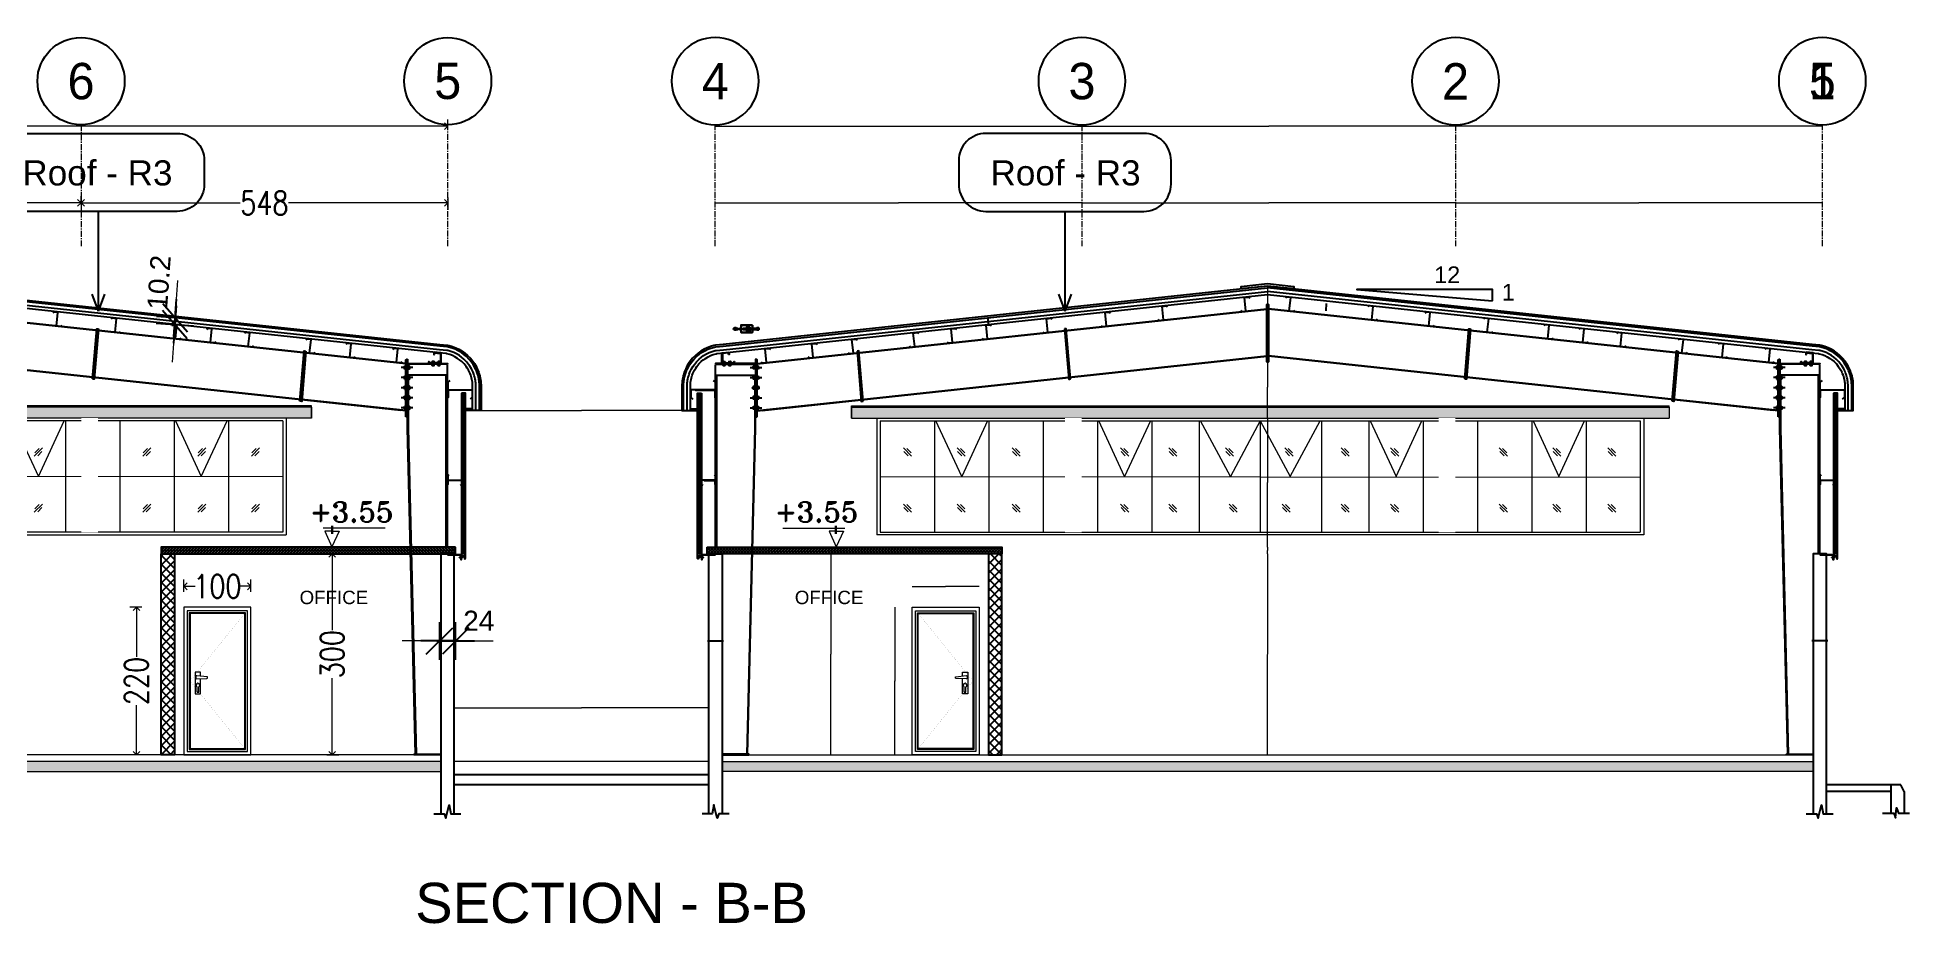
# Model space of a CAD drawing. Header units: millimetres. Extents: x -9083 to 924194, y -232449 to 321637.
# Drawn here: x 314640 to 392294, y -18362 to 18368 of the extents above; entities that cross this region are included whole.
import ezdxf
from ezdxf.enums import TextEntityAlignment as Align

# ---------------------------------------------------------------- set-up
doc = ezdxf.new("R2010")
doc.units = ezdxf.units.MM
doc.header["$LTSCALE"] = 400
doc.header["$MEASUREMENT"] = 0
doc.header["$PDMODE"] = 3
for name, pattern in [('( Hidden )', [0.375, 0.25, -0.125]), ('CENTER', [2, 1.25, -0.25, 0.25, -0.25]), ('Dashed', [7.62, 5.08, -2.54]), ('DOT', [0.25, 0, -0.25]), ('HIDDEN', [0.375, 0.25, -0.125]), ('HIDDEN2', [0.1875, 0.125, -0.0625])]:
    doc.linetypes.add(name, pattern=pattern)
doc.layers.get('0').update_dxf_attribs({"lineweight": 0, "true_color": 0xff1414})
doc.layers.get('Defpoints').update_dxf_attribs({"color": 8, "lineweight": 5})
for name, color, linetype, lineweight in [('A-ANNO-DIMS', 134, 'Continuous', 9), ('AR-AXIS', 252, 'CENTER', 20), ('AR-dim-in', 134, 'Continuous', 0), ('AR-Door', 2, 'Continuous', 9), ('AR-ELEV-6', 45, 'Continuous', 0), ('AR-WALL', 1, 'Continuous', 30), ('AR-Win', 4, 'Continuous', 13), ('Builgs', 251, 'Continuous', 13), ('HAT', 252, 'Continuous', 5), ('P-WALL', 1, 'Continuous', 0), ('WALL', 7, 'Continuous', 30)]:
    doc.layers.add(name, color=color, linetype=linetype, lineweight=lineweight)
for name, color, linetype in [('A-HAT', 251, 'Continuous'), ('A-TEXT35', 6, 'Continuous'), ('CAR LOT', 206, 'Continuous'), ('dim', 7, 'Continuous'), ('ELE', 2, 'Continuous'), ('elevation', 7, 'Continuous'), ('Grid-bubble', 3, 'Continuous'), ('LEVEL', 7, 'Continuous'), ('REV. CLOUD', 2, 'Continuous'), ('SEC', 4, 'Continuous'), ('SS', 1, 'Continuous'), ('Tag', 2, 'Continuous'), ('TEXT1', 7, 'Continuous'), ('win', 4, 'Continuous')]:
    doc.layers.add(name, color=color, linetype=linetype)
doc.styles.add('25', font='arial.ttf', dxfattribs={"width": 0.95, "height": 0.25})
doc.styles.add('Arial_1', font='arial.ttf', dxfattribs={"height": 300})
doc.styles.add('ms-100', font='simplex.shx', dxfattribs={"width": 0.8})
doc.styles.add('Name', font='arial.ttf', dxfattribs={"height": 0.25})
doc.styles.add('ROMANT', font='romant.shx')
doc.styles.get("Standard").update_dxf_attribs({"font": 'GOTHIC.TTF', "height": 220})
doc.styles.add('STENCIL', font='')
doc.styles.add('TEXT', font='arial.ttf')
doc.styles.get('STENCIL').set_extended_font_data('Stencil')
doc.linetypes.add('BATTING', pattern='A,0.0001,-0.1,[134,ltypeshp.shx,S=0.1,R=0,X=-0.1,Y=0],-0.2,[134,ltypeshp.shx,S=0.1,R=180,X=0.1,Y=0],-0.1', length=0.4001)
doc.dimstyles.new('36-100-200-IN', dxfattribs={"dimtxt": 0.3, "dimasz": 0.28, "dimexe": 0.025, "dimexo": 0.2, "dimgap": 0.15, "dimtad": 1, "dimlfac": 100, "dimdsep": 46, "dimtxsty": 'TEXT', "dimblk": 'TICK', "dimcen": 1, "dimdle": 0.025, "dimse1": 1, "dimse2": 1, "dimclrd": 256, "dimclre": 256, "dimclrt": 2, "dimadec": 0, "dimazin": 0, "dimtfac": 1, "dimtix": 1, "dimtmove": 2, "dimatfit": 3, "dimfxl": 1, "dimtolj": 1, "dimtzin": 0, "dimarcsym": 0})
doc.dimstyles.new('ms-100', dxfattribs={"dimtxt": 0.4, "dimasz": 0.1, "dimexe": 0.1, "dimexo": 0.1, "dimgap": 0, "dimtad": 0, "dimdec": 0, "dimlfac": 100, "dimdsep": 46, "dimtxsty": 'ms-100', "dimblk": 'OPEN90', "dimcen": 0.15, "dimdle": 0.1, "dimse1": 1, "dimse2": 1, "dimclrd": 250, "dimclre": 250, "dimadec": 0, "dimazin": 0, "dimtfac": 1, "dimtdec": 0, "dimtix": 1, "dimtmove": 1, "dimatfit": 3, "dimldrblk": 'ARCHTICK', "dimfxl": 1, "dimtolj": 1, "dimtzin": 0, "dimlwd": -1, "dimlwe": -1, "dimarcsym": 0})
pattern_1 = [(45, (13615.384, -88504.916), (-48.651301, 48.651301), []), (135, (13615.384, -88504.916), (-48.651301, -48.651301), [])]
pattern_2 = [(45, (117728.468724, -14865.152313), (-0.017518411, 0.017518411), []), (135, (117728.468724, -14865.152313), (-0.017518411, -0.017518411), [])]

msp = doc.modelspace()

# ---------------------------------------------------------------- texts
at = {"layer": 'A-ANNO-DIMS', "insert": (347477.87927, -5130.17907), "char_height": 555.430517, "width": 2589.6581018, "attachment_point": 8, "line_spacing_factor": 0.938532, "style": 'Arial_1'}
msp.add_mtext('OFFICE', dxfattribs=at)
at = {"layer": 'A-ANNO-DIMS', "linetype": 'Continuous', "insert": (330307.40164, -16671.97528), "char_height": 1666.2915508, "width": 17821.0814717, "attachment_point": 1, "style": 'Arial_1'}
msp.add_mtext('SECTION - B-B', dxfattribs=at)
at = {"layer": 'TEXT1', "style": 'TEXT'}
for s, height, p in [('12', 694.288146, (372577.38588, 8183.59437)), ('1', 694.28815, (375378.29713, 7459.36628))]:
    msp.add_text(s, height=height, dxfattribs=at).set_placement(p)

# ---------------------------------------------------------------- blocks, each defined once
blk = doc.blocks.new('_Oblique')
at = {"color": 0, "linetype": 'ByBlock', "lineweight": -2}
blk.add_line((-0.5, -0.5), (0.5, 0.5), dxfattribs=at)
blk = doc.blocks.new('TICK')
at = {"linetype": 'ByBlock'}
for p, q in [((0, 1), (0, -1)), ((1, 0), (-1, 0))]:
    blk.add_line(p, q, dxfattribs=at)
at = {"color": 3, "linetype": 'ByBlock', "xscale": 1.414213562372998, "yscale": 1.414213562372998, "zscale": 1.414213562372998}
blk.add_blockref('_Oblique', (0, 0), dxfattribs=at)
blk = doc.blocks.new('*D640')
at = {"layer": 'Defpoints', "color": 0, "transparency": 16777216}
for p in [(368077, 7037), (368080, 7037), (368105, 7341)]:
    blk.add_point(p, dxfattribs=at)
at = {"layer": 'dim', "lineweight": -2, "transparency": 16777216}
blk.add_line((368102, 7341), (368077, 7037), dxfattribs=at)
at = {"layer": 'dim', "lineweight": -2, "transparency": 16777216, "xscale": 0.28, "yscale": 0.28, "zscale": 0.28}
for p, rotation in [((368077, 7037), 265.2369926155638), ((368102, 7342), 85.23699261556386)]:
    blk.add_blockref('TICK', p, dxfattribs=dict(at, rotation=rotation))
at = {"layer": 'dim', "color": 2, "transparency": 16777216, "insert": (367424, 8803), "char_height": 0.3, "attachment_point": 5, "rotation": 85.23699, "style": 'TEXT'}
blk.add_mtext('\\A1;10.2', dxfattribs=at)
blk = doc.blocks.new('*U615')
for p in [(0.006, -0.235), (-0.036, -0.784), (0.048, -0.784)]:
    blk.add_line(p, (0.006, -0.897))
at = {"color": 0, "linetype": 'ByBlock'}
blk.add_lwpolyline([(-0.519, -0.235), (0.531, -0.235), (0.531, -0.235, 0.414214), (0.711, -0.055), (0.711, 0.102, 0.414214), (0.531, 0.282), (0.531, 0.282), (-0.519, 0.282), (-0.519, 0.282, 0.414214), (-0.698, 0.102), (-0.698, -0.055, 0.414214), (-0.519, -0.235), (-0.519, -0.235)], format="xyb", dxfattribs=at)
at = {"color": 0, "style": 'Name', "flags": 4}
blk.add_attdef('WNO', text='', height=0.3, dxfattribs=at).set_placement((0.011, 0.024), align=Align.MIDDLE)
blk = doc.blocks.new('GRIDNUM')
at = {"layer": 'Grid-bubble'}
blk.add_circle((0, 0), 0.3, dxfattribs=at)
at = {"layer": 'Grid-bubble', "width": 0.7}
blk.add_attdef('GRID', text='', height=0.25, dxfattribs=at).set_placement((0, 0), align=Align.MIDDLE)
blk = doc.blocks.new('_Open90')
at = {"color": 0, "linetype": 'ByBlock', "lineweight": -2}
for p, q in [((0, 0), (-1, 0)), ((-0.5, 0.5), (0, 0)), ((0, 0), (-0.5, -0.5))]:
    blk.add_line(p, q, dxfattribs=at)
blk = doc.blocks.new('*D641')
at = {"layer": 'AR-dim-in', "color": 250, "transparency": 16777216}
for p, q in [((342755, 11508), (350360, 11508)), ((357966, 11508), (350362, 11508))]:
    blk.add_line(p, q, dxfattribs=at)
at = {"layer": 'Defpoints', "color": 0, "linetype": 'Continuous', "transparency": 16777216}
for p in [(342755, 14631), (357966, 14631), (357966, 11508)]:
    blk.add_point(p, dxfattribs=at)
at = {"layer": 'AR-dim-in', "color": 250, "linetype": 'Continuous', "transparency": 16777216, "xscale": 0.1, "yscale": 0.1, "zscale": 0.1, "rotation": 180}
blk.add_blockref('_Open90', (342755, 11508), dxfattribs=at)
at = {"layer": 'AR-dim-in', "color": 250, "linetype": 'Continuous', "transparency": 16777216, "xscale": 0.1, "yscale": 0.1, "zscale": 0.1}
blk.add_blockref('_Open90', (357966, 11508), dxfattribs=at)
at = {"layer": 'AR-dim-in', "color": 0, "linetype": 'Continuous', "transparency": 16777216, "insert": (350361, 11508), "char_height": 0.4, "attachment_point": 5, "style": 'ms-100'}
blk.add_mtext('\\A1;1521084', dxfattribs=at)
blk = doc.blocks.new('_ArchTick')
at = {"color": 0, "linetype": 'ByBlock', "const_width": 0.15}
blk.add_lwpolyline([(-0.5, -0.5), (0.5, 0.5)], dxfattribs=at)
blk = doc.blocks.new('*D642')
at = {"layer": 'AR-dim-in', "color": 250, "transparency": 16777216}
for p, q in [((342755, 14688), (365715, 14688)), ((388677, 14688), (365717, 14688))]:
    blk.add_line(p, q, dxfattribs=at)
at = {"layer": 'Defpoints', "color": 0, "linetype": 'Continuous', "transparency": 16777216}
for p in [(342755, 14688), (388677, 14688), (388677, 14688)]:
    blk.add_point(p, dxfattribs=at)
at = {"layer": 'AR-dim-in', "color": 250, "linetype": 'Continuous', "transparency": 16777216, "xscale": 0.1, "yscale": 0.1, "zscale": 0.1, "rotation": 180}
blk.add_blockref('_Open90', (342755, 14688), dxfattribs=at)
at = {"layer": 'AR-dim-in', "color": 250, "linetype": 'Continuous', "transparency": 16777216, "xscale": 0.1, "yscale": 0.1, "zscale": 0.1}
blk.add_blockref('_Open90', (388677, 14688), dxfattribs=at)
at = {"layer": 'AR-dim-in', "color": 0, "linetype": 'Continuous', "transparency": 16777216, "insert": (365716, 14688), "char_height": 0.4, "attachment_point": 5, "style": 'ms-100'}
blk.add_mtext('\\A1;4592179', dxfattribs=at)
blk = doc.blocks.new('*D643')
at = {"layer": 'AR-dim-in', "color": 250, "transparency": 16777216}
for p, q in [((357966, 11508), (365714, 11508)), ((373463, 11508), (365715, 11508))]:
    blk.add_line(p, q, dxfattribs=at)
at = {"layer": 'Defpoints', "color": 0, "linetype": 'Continuous', "transparency": 16777216}
for p in [(357966, 11253), (373463, 11508), (373463, 9722)]:
    blk.add_point(p, dxfattribs=at)
at = {"layer": 'AR-dim-in', "color": 250, "linetype": 'Continuous', "transparency": 16777216, "xscale": 0.1, "yscale": 0.1, "zscale": 0.1, "rotation": 180}
blk.add_blockref('_Open90', (357966, 11508), dxfattribs=at)
at = {"layer": 'AR-dim-in', "color": 250, "linetype": 'Continuous', "transparency": 16777216, "xscale": 0.1, "yscale": 0.1, "zscale": 0.1}
blk.add_blockref('_Open90', (373463, 11508), dxfattribs=at)
at = {"layer": 'AR-dim-in', "color": 0, "linetype": 'Continuous', "transparency": 16777216, "insert": (365714, 11508), "char_height": 0.4, "attachment_point": 5, "style": 'ms-100'}
blk.add_mtext('\\A1;1549651', dxfattribs=at)
blk = doc.blocks.new('*D644')
at = {"layer": 'AR-dim-in', "color": 250, "transparency": 16777216}
for p, q in [((373463, 11508), (381069, 11508)), ((388677, 11508), (381071, 11508))]:
    blk.add_line(p, q, dxfattribs=at)
at = {"layer": 'Defpoints', "color": 0, "linetype": 'Continuous', "transparency": 16777216}
for p in [(388677, 11508), (373463, 9722), (388677, 9722)]:
    blk.add_point(p, dxfattribs=at)
at = {"layer": 'AR-dim-in', "color": 250, "linetype": 'Continuous', "transparency": 16777216, "xscale": 0.1, "yscale": 0.1, "zscale": 0.1, "rotation": 180}
blk.add_blockref('_Open90', (373463, 11508), dxfattribs=at)
at = {"layer": 'AR-dim-in', "color": 250, "linetype": 'Continuous', "transparency": 16777216, "xscale": 0.1, "yscale": 0.1, "zscale": 0.1}
blk.add_blockref('_Open90', (388677, 11508), dxfattribs=at)
at = {"layer": 'AR-dim-in', "color": 0, "linetype": 'Continuous', "transparency": 16777216, "insert": (381070, 11508), "char_height": 0.4, "attachment_point": 5, "style": 'ms-100'}
blk.add_mtext('\\A1;1521444', dxfattribs=at)
blk = doc.blocks.new('*D645')
at = {"layer": 'AR-dim-in', "color": 250, "transparency": 16777216}
for p, q in [((331931, -9416), (337206, -9416)), ((342484, -9416), (337208, -9416))]:
    blk.add_line(p, q, dxfattribs=at)
at = {"layer": 'Defpoints', "color": 0, "linetype": 'Continuous', "transparency": 16777216}
for p in [(342484, -9416), (331931, -12058), (342484, -12058)]:
    blk.add_point(p, dxfattribs=at)
at = {"layer": 'AR-dim-in', "color": 250, "linetype": 'Continuous', "transparency": 16777216, "xscale": 0.1, "yscale": 0.1, "zscale": 0.1, "rotation": 180}
blk.add_blockref('_Open90', (331931, -9416), dxfattribs=at)
at = {"layer": 'AR-dim-in', "color": 250, "linetype": 'Continuous', "transparency": 16777216, "xscale": 0.1, "yscale": 0.1, "zscale": 0.1}
blk.add_blockref('_Open90', (342484, -9416), dxfattribs=at)
at = {"layer": 'AR-dim-in', "color": 0, "linetype": 'Continuous', "transparency": 16777216, "insert": (337207, -9416), "char_height": 0.4, "attachment_point": 5, "style": 'ms-100'}
blk.add_mtext('\\A1;1055318', dxfattribs=at)
blk = doc.blocks.new('*D646')
at = {"layer": 'AR-dim-in', "color": 250, "transparency": 16777216}
for p, q in [((333042, 2903), (337206, 2903)), ((341373, 2903), (337208, 2903))]:
    blk.add_line(p, q, dxfattribs=at)
at = {"layer": 'Defpoints', "color": 0, "linetype": 'Continuous', "transparency": 16777216}
for p in [(333042, 2910), (341373, 2903), (341373, 2903)]:
    blk.add_point(p, dxfattribs=at)
at = {"layer": 'AR-dim-in', "color": 250, "linetype": 'Continuous', "transparency": 16777216, "xscale": 0.1, "yscale": 0.1, "zscale": 0.1, "rotation": 180}
blk.add_blockref('_Open90', (333042, 2903), dxfattribs=at)
at = {"layer": 'AR-dim-in', "color": 250, "linetype": 'Continuous', "transparency": 16777216, "xscale": 0.1, "yscale": 0.1, "zscale": 0.1}
blk.add_blockref('_Open90', (341373, 2903), dxfattribs=at)
at = {"layer": 'AR-dim-in', "color": 0, "linetype": 'Continuous', "transparency": 16777216, "insert": (337207, 2903), "char_height": 0.4, "attachment_point": 5, "style": 'ms-100'}
blk.add_mtext('\\A1;833139', dxfattribs=at)
blk = doc.blocks.new('SYMB204')
at = {"color": 0, "linetype": 'ByBlock'}
for p, q in [((-160, 0), (-196, -43)), ((0, 0), (-160, 0)), ((0, -512), (0, 0)), ((160, -512), (0, -512)), ((196, -469), (160, -512))]:
    blk.add_line(p, q, dxfattribs=at)
at = {"color": 0}
blk.add_lwpolyline([(-162, -512), (-5, -512), (-5, -98), (-12, -98), (-12, -506), (-164, -506)], close=True, dxfattribs=at)
blk = doc.blocks.new('A$C33A10C2B')
at = {"const_width": 0.0072}
blk.add_lwpolyline([(0.68, 0.77), (0.64, 0.52), (0.06, 0.52), (0.06, 0), (0, 0), (0, 0.58), (0.58, 0.58), (0.62, 0.77)], dxfattribs=at)
at = {"linetype": 'Continuous', "const_width": 0.0072}
blk.add_lwpolyline([(0.66, 1, -1), (0.66, 0.77, -1), (0.66, 1)], format="xyb", dxfattribs=at)
blk = doc.blocks.new('A$C06ED2CFB')
for p, q in [((0, 0.95), (0, 0.95)), ((0.01, 0.96), (0.32, 0.96)), ((0.01, 0.94), (0.32, 0.94)), ((0.05, 1.07), (0.05, 0.97)), ((0.06, 1.08), (0.08, 1.08)), ((0.08, 1.08), (0.25, 1.08)), ((0.09, 0.88), (0.23, 0.91)), ((0.09, 0.88), (0.12, 0.9)), ((0.09, 0.88), (0.12, 0.88)), ((0.09, 0.84), (0.23, 0.86)), ((0.09, 0.84), (0.12, 0.85)), ((0.09, 0.84), (0.12, 0.83)), ((0.09, 0.79), (0.23, 0.82)), ((0.09, 0.79), (0.12, 0.8)), ((0.09, 0.79), (0.12, 0.78)), ((0.09, 0.74), (0.23, 0.77)), ((0.09, 0.74), (0.12, 0.76)), ((0.09, 0.74), (0.12, 0.74)), ((0.09, 0.7), (0.23, 0.72)), ((0.09, 0.7), (0.12, 0.71)), ((0.09, 0.7), (0.12, 0.69)), ((0.09, 0.65), (0.23, 0.67)), ((0.09, 0.65), (0.12, 0.66)), ((0.09, 0.65), (0.12, 0.64)), ((0.09, 0.6), (0.23, 0.63)), ((0.09, 0.6), (0.12, 0.62)), ((0.09, 0.6), (0.12, 0.6)), ((0.09, 0.56), (0.23, 0.58)), ((0.09, 0.56), (0.12, 0.57)), ((0.09, 0.56), (0.12, 0.55)), ((0.09, 0.51), (0.23, 0.53)), ((0.09, 0.51), (0.12, 0.52)), ((0.09, 0.51), (0.12, 0.5)), ((0.09, 0.46), (0.23, 0.49)), ((0.09, 0.46), (0.12, 0.48)), ((0.09, 0.46), (0.12, 0.46)), ((0.11, 1.08), (0.22, 1.08)), ((0.12, 1.06), (0.12, 0.96)), ((0.12, 0.94), (0.12, 0.9)), ((0.12, 0.9), (0.21, 0.91)), ((0.12, 0.88), (0.21, 0.9)), ((0.12, 0.88), (0.12, 0.85)), ((0.12, 0.85), (0.21, 0.87)), ((0.12, 0.83), (0.21, 0.85)), ((0.12, 0.83), (0.12, 0.8)), ((0.12, 0.8), (0.21, 0.82)), ((0.12, 0.78), (0.21, 0.8)), ((0.12, 0.78), (0.12, 0.76)), ((0.12, 0.76), (0.21, 0.77)), ((0.12, 0.74), (0.21, 0.75)), ((0.12, 0.74), (0.12, 0.71)), ((0.12, 0.71), (0.21, 0.73)), ((0.12, 0.69), (0.21, 0.71)), ((0.12, 0.69), (0.12, 0.66)), ((0.12, 0.66), (0.21, 0.68)), ((0.12, 0.64), (0.21, 0.66)), ((0.12, 0.64), (0.12, 0.62)), ((0.12, 0.62), (0.21, 0.63)), ((0.12, 0.6), (0.21, 0.61)), ((0.12, 0.6), (0.12, 0.57)), ((0.12, 0.57), (0.21, 0.59)), ((0.12, 0.55), (0.21, 0.57)), ((0.12, 0.55), (0.12, 0.52)), ((0.12, 0.52), (0.21, 0.54)), ((0.12, 0.5), (0.21, 0.52)), ((0.12, 0.5), (0.12, 0.48)), ((0.12, 0.48), (0.21, 0.49)), ((0.12, 0.46), (0.21, 0.47)), ((0.12, 0.46), (0.12, 0.03)), ((0.12, 0.46), (0.12, 0.43)), ((0.12, 0.41), (0.12, 0.38)), ((0.12, 0.03), (0.14, 0.26)), ((0.16, 0), (0.12, 0.03)), ((0.14, 0.42), (0.23, 0.44)), ((0.14, 0.42), (0.16, 0.44)), ((0.14, 0.42), (0.16, 0.42)), ((0.16, 0.44), (0.21, 0.45)), ((0.16, 0.42), (0.21, 0.43)), ((0.16, 0), (0.19, 0.12)), ((0.16, 0), (0.21, 0.03)), ((0.18, 0.01), (0.2, 0.24)), ((0.21, 1.06), (0.21, 0.96)), ((0.21, 0.94), (0.21, 0.91)), ((0.21, 0.9), (0.23, 0.91)), ((0.21, 0.91), (0.23, 0.91)), ((0.21, 0.9), (0.21, 0.87)), ((0.21, 0.87), (0.23, 0.86)), ((0.21, 0.85), (0.23, 0.86)), ((0.21, 0.85), (0.21, 0.82)), ((0.21, 0.8), (0.23, 0.82)), ((0.21, 0.82), (0.23, 0.82)), ((0.21, 0.8), (0.21, 0.77)), ((0.21, 0.75), (0.23, 0.77)), ((0.21, 0.77), (0.23, 0.77)), ((0.21, 0.75), (0.21, 0.73)), ((0.21, 0.73), (0.23, 0.72)), ((0.21, 0.71), (0.23, 0.72)), ((0.21, 0.71), (0.21, 0.68)), ((0.21, 0.68), (0.23, 0.67)), ((0.21, 0.66), (0.23, 0.67)), ((0.21, 0.66), (0.21, 0.63)), ((0.21, 0.61), (0.23, 0.63)), ((0.21, 0.63), (0.23, 0.63)), ((0.21, 0.61), (0.21, 0.59)), ((0.21, 0.59), (0.23, 0.58)), ((0.21, 0.57), (0.23, 0.58)), ((0.21, 0.57), (0.21, 0.54)), ((0.21, 0.54), (0.23, 0.53)), ((0.21, 0.52), (0.23, 0.53)), ((0.21, 0.52), (0.21, 0.49)), ((0.21, 0.47), (0.23, 0.49)), ((0.21, 0.49), (0.23, 0.49)), ((0.21, 0.47), (0.21, 0.45)), ((0.21, 0.45), (0.23, 0.44)), ((0.21, 0.43), (0.23, 0.44)), ((0.21, 0.43), (0.21, 0.03)), ((0.21, 0.43), (0.21, 0.4)), ((0.25, 1.08), (0.27, 1.08)), ((0.28, 1.07), (0.28, 0.97)), ((0.33, 0.95), (0.33, 0.95))]:
    blk.add_line(p, q)
for centre, radius, start, end in [((0.01, 0.95), 0.0112, 90, 180), ((0.01, 0.95), 0.0112, 180, 270), ((0.04, 0.97), 0.0075, 270, 0), ((0.06, 1.07), 0.0112, 90, 180), ((0.07, 0.96), 0.112, 65.27836, 101.79283), ((0.16, 0.96), 0.112, 65.27836, 114.72164), ((0.16, 0.2), 0.0639, 44.14546, 107.05383), ((0.26, 0.96), 0.112, 78.20717, 114.72164), ((0.27, 1.07), 0.0112, 0, 90), ((0.29, 0.97), 0.0075, 180, 270), ((0.32, 0.95), 0.0112, 0, 90), ((0.32, 0.95), 0.0112, 270, 0)]:
    blk.add_arc(centre, radius, start, end)
blk = doc.blocks.new('*D639')
at = {"layer": 'Defpoints', "color": 0, "transparency": 16777216}
for p in [(343095, -6115), (342428, -6462), (343095, -6647)]:
    blk.add_point(p, dxfattribs=at)
at = {"layer": 'dim', "lineweight": -2, "transparency": 16777216}
blk.add_line((342429, -6647), (343095, -6647), dxfattribs=at)
at = {"layer": 'dim', "lineweight": -2, "transparency": 16777216, "xscale": 0.28, "yscale": 0.28, "zscale": 0.28, "rotation": 180}
blk.add_blockref('TICK', (342428, -6647), dxfattribs=at)
at = {"layer": 'dim', "lineweight": -2, "transparency": 16777216, "xscale": 0.28, "yscale": 0.28, "zscale": 0.28}
blk.add_blockref('TICK', (343095, -6647), dxfattribs=at)
at = {"layer": 'dim', "color": 2, "transparency": 16777216, "insert": (341467, -5813), "char_height": 0.3, "attachment_point": 5, "style": 'TEXT'}
blk.add_mtext('\\A1;66651.66', dxfattribs=at)
blk = doc.blocks.new('SYMB103')
at = {"color": 3, "linetype": 'ByBlock'}
for p, q in [((0, -512), (0, 0)), ((0, 0), (160, 0)), ((160, 0), (196, -43)), ((-196, -469), (-160, -512)), ((-160, -512), (0, -512))]:
    blk.add_line(p, q, dxfattribs=at)
blk = doc.blocks.new('*D638')
at = {"layer": 'Defpoints', "color": 0, "transparency": 16777216}
for p in [(388239, -6115), (388239, -6647), (388906, -6462)]:
    blk.add_point(p, dxfattribs=at)
at = {"layer": 'dim', "lineweight": -2, "transparency": 16777216}
blk.add_line((388906, -6647), (388240, -6647), dxfattribs=at)
at = {"layer": 'dim', "lineweight": -2, "transparency": 16777216, "xscale": 0.28, "yscale": 0.28, "zscale": 0.28, "rotation": 180}
blk.add_blockref('TICK', (388239, -6647), dxfattribs=at)
at = {"layer": 'dim', "lineweight": -2, "transparency": 16777216, "xscale": 0.28, "yscale": 0.28, "zscale": 0.28}
blk.add_blockref('TICK', (388906, -6647), dxfattribs=at)
at = {"layer": 'dim', "color": 2, "transparency": 16777216, "insert": (389867, -5813), "char_height": 0.3, "attachment_point": 5, "style": 'TEXT'}
blk.add_mtext('\\A1;66651.66', dxfattribs=at)
blk = doc.blocks.new('*D618')
at = {"layer": 'Defpoints', "color": 0, "transparency": 16777216}
for p in [(368077, 7037), (368080, 7037), (368105, 7341)]:
    blk.add_point(p, dxfattribs=at)
at = {"layer": 'dim', "lineweight": -2, "transparency": 16777216}
blk.add_line((368102, 7341), (368077, 7037), dxfattribs=at)
at = {"layer": 'dim', "lineweight": -2, "transparency": 16777216, "xscale": 0.28, "yscale": 0.28, "zscale": 0.28}
for p, rotation in [((368077, 7037), 265.2369926155638), ((368102, 7342), 85.23699261556386)]:
    blk.add_blockref('TICK', p, dxfattribs=dict(at, rotation=rotation))
at = {"layer": 'dim', "color": 2, "transparency": 16777216, "insert": (367424, 8803), "char_height": 0.3, "attachment_point": 5, "rotation": 85.23699, "style": 'TEXT'}
blk.add_mtext('\\A1;10.2', dxfattribs=at)
blk = doc.blocks.new('*D619')
at = {"layer": 'Defpoints', "color": 0, "transparency": 16777216}
for p in [(389152, -200), (389152, -396), (389324, -396)]:
    blk.add_point(p, dxfattribs=at)
at = {"layer": 'dim', "lineweight": -2, "transparency": 16777216}
blk.add_line((389324, -200), (389152, -200), dxfattribs=at)
at = {"layer": 'dim', "lineweight": -2, "transparency": 16777216, "xscale": 0.28, "yscale": 0.28, "zscale": 0.28, "rotation": 180}
blk.add_blockref('TICK', (389152, -200), dxfattribs=at)
at = {"layer": 'dim', "lineweight": -2, "transparency": 16777216, "xscale": 0.28, "yscale": 0.28, "zscale": 0.28}
blk.add_blockref('TICK', (389324, -200), dxfattribs=at)
at = {"layer": 'dim', "color": 2, "transparency": 16777216, "insert": (390401, 642), "char_height": 0.3, "attachment_point": 5, "style": 'TEXT'}
blk.add_mtext('\\A1;7.7', dxfattribs=at)
blk = doc.blocks.new('*D620')
at = {"layer": 'Defpoints', "color": 0, "transparency": 16777216}
for p in [(354053, 6748), (354073, 6465), (354076, 6465)]:
    blk.add_point(p, dxfattribs=at)
at = {"layer": 'dim', "lineweight": -2, "transparency": 16777216}
blk.add_line((354056, 6748), (354076, 6466), dxfattribs=at)
at = {"layer": 'dim', "lineweight": -2, "transparency": 16777216, "xscale": 0.28, "yscale": 0.28, "zscale": 0.28}
for p, rotation in [((354056, 6748), 94.00754843455408), ((354076, 6465), 274.0075484345541)]:
    blk.add_blockref('TICK', p, dxfattribs=dict(at, rotation=rotation))
at = {"layer": 'dim', "color": 2, "transparency": 16777216, "insert": (354730, 8214), "char_height": 0.3, "attachment_point": 5, "rotation": 274.00755, "style": 'TEXT'}
blk.add_mtext('\\A1;10.2', dxfattribs=at)
blk = doc.blocks.new('*U617')
for p in [(0.006, -0.235), (-0.036, -0.784), (0.048, -0.784)]:
    blk.add_line(p, (0.006, -0.897))
at = {"color": 0, "linetype": 'ByBlock'}
blk.add_lwpolyline([(-0.519, -0.235), (0.531, -0.235), (0.531, -0.235, 0.414214), (0.711, -0.055), (0.711, 0.102, 0.414214), (0.531, 0.282), (0.531, 0.282), (-0.519, 0.282), (-0.519, 0.282, 0.414214), (-0.698, 0.102), (-0.698, -0.055, 0.414214), (-0.519, -0.235), (-0.519, -0.235)], format="xyb", dxfattribs=at)
at = {"color": 0, "style": 'Name', "flags": 4}
blk.add_attdef('WNO', text='', height=0.3, dxfattribs=at).set_placement((0.011, 0.024), align=Align.MIDDLE)
blk = doc.blocks.new('*D621')
at = {"layer": 'AR-dim-in', "color": 250, "transparency": 16777216}
for p, q in [((350206, -5254), (350206, -8308)), ((350206, -11364), (350206, -8310))]:
    blk.add_line(p, q, dxfattribs=at)
at = {"layer": 'Defpoints', "color": 0, "linetype": 'Continuous', "transparency": 16777216}
for p in [(350206, -5254), (353700, -5254), (353700, -11364)]:
    blk.add_point(p, dxfattribs=at)
at = {"layer": 'AR-dim-in', "color": 250, "linetype": 'Continuous', "transparency": 16777216, "xscale": 0.1, "yscale": 0.1, "zscale": 0.1}
for p, rotation in [((350206, -5254), 90), ((350206, -11364), 270)]:
    blk.add_blockref('_Open90', p, dxfattribs=dict(at, rotation=rotation))
at = {"layer": 'AR-dim-in', "color": 0, "linetype": 'Continuous', "transparency": 16777216, "insert": (350206, -8309), "char_height": 0.4, "attachment_point": 5, "rotation": 90, "style": 'ms-100'}
blk.add_mtext('\\A1;610974', dxfattribs=at)
blk = doc.blocks.new('ertf')
blk.add_hatch(color=159).paths.add_polyline_path([(115998.606, -14915.548), (116010.816, -14915.548), (116010.816, -14915.386), (115998.606, -14915.386)])
at = {"color": 140}
for p, q in [((115999.037, -14915.589), (115999.037, -14917.251)), ((116003.091, -14915.589), (116003.091, -14917.251)), ((116003.801, -14915.589), (116003.801, -14917.251)), ((116004.713, -14915.589), (116004.713, -14917.251)), ((116010.389, -14915.589), (116010.389, -14917.251)), ((116010.439, -14915.548), (116010.439, -14917.292))]:
    blk.add_line(p, q, dxfattribs=at)
blk.add_line((115999.378, -14915.548), (116007.145, -14915.548))
at = {"color": 8, "linetype": 'HIDDEN2'}
for p, q in [((116000.253, -14916.42), (115999.868, -14915.589)), ((116000.639, -14915.589), (116000.253, -14916.42)), ((116002.686, -14916.42), (116002.301, -14915.589)), ((116003.071, -14915.589), (116002.686, -14916.42)), ((116004.267, -14916.42), (116003.821, -14915.589)), ((116004.713, -14915.589), (116004.267, -14916.42)), ((116004.713, -14915.589), (116005.159, -14916.42)), ((116005.159, -14916.42), (116005.605, -14915.589)), ((116006.355, -14915.589), (116006.74, -14916.42)), ((116006.74, -14916.42), (116007.125, -14915.589)), ((116008.787, -14915.589), (116009.172, -14916.42)), ((116009.172, -14916.42), (116009.557, -14915.589))]:
    blk.add_line(p, q, dxfattribs=at)
at = {"color": 8}
for p, q in [((115999.505, -14916.115), (115999.383, -14915.993)), ((115999.454, -14916.108), (115999.39, -14916.044)), ((115999.498, -14916.064), (115999.434, -14916)), ((116000.305, -14916.115), (116000.184, -14915.993)), ((116000.255, -14916.108), (116000.191, -14916.044)), ((116000.298, -14916.064), (116000.234, -14916)), ((116001.126, -14916.115), (116001.005, -14915.993)), ((116001.076, -14916.108), (116001.012, -14916.044)), ((116001.119, -14916.064), (116001.055, -14916)), ((116001.927, -14916.115), (116001.805, -14915.993)), ((116001.876, -14916.108), (116001.812, -14916.044)), ((116001.92, -14916.064), (116001.856, -14916)), ((116002.748, -14916.115), (116002.626, -14915.993)), ((116002.697, -14916.108), (116002.633, -14916.044)), ((116002.741, -14916.064), (116002.677, -14916)), ((116003.468, -14916.115), (116003.346, -14915.993)), ((116003.417, -14916.108), (116003.353, -14916.044)), ((116003.461, -14916.064), (116003.397, -14916)), ((116004.315, -14916.115), (116004.193, -14915.993)), ((116004.265, -14916.108), (116004.2, -14916.044)), ((116004.308, -14916.064), (116004.244, -14916)), ((116005.202, -14916.115), (116005.08, -14915.993)), ((116005.151, -14916.108), (116005.087, -14916.044)), ((116005.195, -14916.064), (116005.131, -14916)), ((116006.042, -14916.115), (116005.92, -14915.993)), ((116005.991, -14916.108), (116005.927, -14916.044)), ((116006.035, -14916.064), (116005.971, -14916)), ((116006.782, -14916.115), (116006.66, -14915.993)), ((116006.731, -14916.108), (116006.667, -14916.044)), ((116006.775, -14916.064), (116006.711, -14916)), ((116007.582, -14916.115), (116007.461, -14915.993)), ((116007.532, -14916.108), (116007.468, -14916.044)), ((116007.575, -14916.064), (116007.511, -14916)), ((116008.403, -14916.115), (116008.282, -14915.993)), ((116008.353, -14916.108), (116008.289, -14916.044)), ((116008.396, -14916.064), (116008.332, -14916)), ((116009.204, -14916.115), (116009.082, -14915.993)), ((116009.154, -14916.108), (116009.089, -14916.044)), ((116009.197, -14916.064), (116009.133, -14916)), ((116010.025, -14916.115), (116009.903, -14915.993)), ((116009.974, -14916.108), (116009.91, -14916.044)), ((116010.018, -14916.064), (116009.954, -14916)), ((115999.505, -14916.952), (115999.383, -14916.831)), ((115999.454, -14916.946), (115999.39, -14916.881)), ((115999.498, -14916.902), (115999.434, -14916.838)), ((116000.305, -14916.952), (116000.184, -14916.831)), ((116000.255, -14916.946), (116000.191, -14916.881)), ((116000.298, -14916.902), (116000.234, -14916.838)), ((116001.126, -14916.952), (116001.005, -14916.831)), ((116001.076, -14916.946), (116001.012, -14916.881)), ((116001.119, -14916.902), (116001.055, -14916.838)), ((116001.927, -14916.952), (116001.805, -14916.831)), ((116001.876, -14916.946), (116001.812, -14916.881)), ((116001.92, -14916.902), (116001.856, -14916.838)), ((116002.748, -14916.952), (116002.626, -14916.831)), ((116002.697, -14916.946), (116002.633, -14916.881)), ((116002.741, -14916.902), (116002.677, -14916.838)), ((116003.468, -14916.952), (116003.346, -14916.831)), ((116003.417, -14916.946), (116003.353, -14916.881)), ((116003.461, -14916.902), (116003.397, -14916.838)), ((116004.37, -14916.952), (116004.248, -14916.831)), ((116004.319, -14916.946), (116004.255, -14916.881)), ((116004.363, -14916.902), (116004.299, -14916.838)), ((116005.16, -14916.952), (116005.039, -14916.831)), ((116005.11, -14916.946), (116005.045, -14916.881)), ((116005.153, -14916.902), (116005.089, -14916.838)), ((116006.042, -14916.952), (116005.92, -14916.831)), ((116005.991, -14916.946), (116005.927, -14916.881)), ((116006.035, -14916.902), (116005.971, -14916.838)), ((116006.782, -14916.952), (116006.66, -14916.831)), ((116006.731, -14916.946), (116006.667, -14916.881)), ((116006.775, -14916.902), (116006.711, -14916.838)), ((116007.582, -14916.952), (116007.461, -14916.831)), ((116007.532, -14916.946), (116007.468, -14916.881)), ((116007.575, -14916.902), (116007.511, -14916.838)), ((116008.403, -14916.952), (116008.282, -14916.831)), ((116008.353, -14916.946), (116008.289, -14916.881)), ((116008.396, -14916.902), (116008.332, -14916.838)), ((116009.204, -14916.952), (116009.082, -14916.831)), ((116009.154, -14916.946), (116009.089, -14916.881)), ((116009.197, -14916.902), (116009.133, -14916.838)), ((116010.025, -14916.952), (116009.903, -14916.831)), ((116009.974, -14916.946), (116009.91, -14916.881)), ((116010.018, -14916.902), (116009.954, -14916.838))]:
    blk.add_line(p, q, dxfattribs=at)
at = {"layer": 'AR-Win'}
for p, q in [((115998.605, -14915.366), (116010.82, -14915.366)), ((115998.605, -14915.548), (115998.605, -14915.366)), ((115998.605, -14915.548), (116010.82, -14915.548)), ((115998.606, -14915.386), (116010.82, -14915.386)), ((115998.606, -14915.386), (115998.606, -14915.548)), ((115998.987, -14915.548), (115998.987, -14917.292)), ((115999.037, -14915.589), (116010.389, -14915.589)), ((115999.848, -14915.589), (115999.848, -14917.251)), ((116000.659, -14915.589), (116000.659, -14917.251)), ((116001.47, -14915.589), (116001.47, -14917.251)), ((116002.28, -14915.589), (116002.28, -14917.251)), ((116005.625, -14915.589), (116005.625, -14917.251)), ((116006.334, -14915.589), (116006.334, -14917.251)), ((116007.145, -14915.589), (116007.145, -14917.251)), ((116007.956, -14915.589), (116007.956, -14917.251)), ((116008.767, -14915.589), (116008.767, -14917.251)), ((116009.578, -14915.589), (116009.578, -14917.251)), ((116010.82, -14915.386), (116010.82, -14915.366)), ((116010.82, -14915.386), (116010.82, -14915.548)), ((115999.037, -14916.421), (116010.389, -14916.428)), ((115999.037, -14917.251), (116010.389, -14917.251))]:
    blk.add_line(p, q, dxfattribs=at)
at = {"color": 2}
for points in [[(116001.798, -14915.548), (116001.798, -14917.251), (116002.047, -14917.251), (116002.047, -14915.548)], [(116007.378, -14915.548), (116007.378, -14917.251), (116007.627, -14917.251), (116007.627, -14915.548)]]:
    blk.add_wipeout(points, dxfattribs=at).dxf.layer = 'ELE'
at = {"layer": 'AR-Win'}
blk.add_line((116010.439, -14917.292), (115998.987, -14917.292), dxfattribs=at)
blk = doc.blocks.new('*D622')
at = {"layer": 'AR-dim-in', "color": 250, "transparency": 16777216}
for p, q in [((350923, -4385), (352310, -4385)), ((353700, -4385), (352312, -4385))]:
    blk.add_line(p, q, dxfattribs=at)
at = {"layer": 'Defpoints', "color": 0, "linetype": 'Continuous', "transparency": 16777216}
for p in [(353700, -4385), (350923, -5254), (353700, -5254)]:
    blk.add_point(p, dxfattribs=at)
at = {"layer": 'AR-dim-in', "color": 250, "linetype": 'Continuous', "transparency": 16777216, "xscale": 0.1, "yscale": 0.1, "zscale": 0.1, "rotation": 180}
blk.add_blockref('_Open90', (350923, -4385), dxfattribs=at)
at = {"layer": 'AR-dim-in', "color": 250, "linetype": 'Continuous', "transparency": 16777216, "xscale": 0.1, "yscale": 0.1, "zscale": 0.1}
blk.add_blockref('_Open90', (353700, -4385), dxfattribs=at)
at = {"layer": 'AR-dim-in', "color": 0, "linetype": 'Continuous', "transparency": 16777216, "insert": (352311, -4385), "char_height": 0.4, "attachment_point": 5, "style": 'ms-100'}
blk.add_mtext('\\A1;277715', dxfattribs=at)
blk = doc.blocks.new('*D623')
at = {"layer": 'AR-dim-in', "color": 250, "transparency": 16777216}
for p, q in [((347551, -3033), (347551, -7197)), ((347551, -11364), (347551, -7199))]:
    blk.add_line(p, q, dxfattribs=at)
at = {"layer": 'Defpoints', "color": 0, "linetype": 'Continuous', "transparency": 16777216}
for p in [(347551, -3032), (354644, -3032), (387522, -11364)]:
    blk.add_point(p, dxfattribs=at)
at = {"layer": 'AR-dim-in', "color": 250, "linetype": 'Continuous', "transparency": 16777216, "xscale": 0.1, "yscale": 0.1, "zscale": 0.1}
for p, rotation in [((347551, -3032), 90), ((347551, -11364), 270)]:
    blk.add_blockref('_Open90', p, dxfattribs=dict(at, rotation=rotation))
at = {"layer": 'AR-dim-in', "color": 0, "linetype": 'Continuous', "transparency": 16777216, "insert": (347551, -7198), "char_height": 0.4, "attachment_point": 5, "rotation": 90, "style": 'ms-100'}
blk.add_mtext('\\A1;833146', dxfattribs=at)
blk = doc.blocks.new('12')
blk.add_line((98776.9, -19524.1), (98776.9, -19512.3))
at = {"layer": 'P-WALL'}
for p, q in [((98697.8, -19515.7), (98790.4, -19515.7)), ((98777.4, -19520.2), (98766.6, -19520.2)), ((98766.6, -19520.2), (98777.4, -19543.7)), ((98777.4, -19520.2), (98788.2, -19520.2)), ((98788.2, -19520.2), (98777.4, -19543.7))]:
    blk.add_line(p, q, dxfattribs=at)
blk.add_solid([(98777.4, -19543.7), (98788.2, -19520.2), (98777.4, -19520.2), (98777.4, -19543.7)], dxfattribs=at)
blk = doc.blocks.new('*D624')
at = {"layer": 'AR-dim-in', "color": 250, "transparency": 16777216}
for p, q in [((342755, 11508), (350360, 11508)), ((357966, 11508), (350362, 11508))]:
    blk.add_line(p, q, dxfattribs=at)
at = {"layer": 'Defpoints', "color": 0, "linetype": 'Continuous', "transparency": 16777216}
for p in [(342755, 14631), (357966, 14631), (357966, 11508)]:
    blk.add_point(p, dxfattribs=at)
at = {"layer": 'AR-dim-in', "color": 250, "linetype": 'Continuous', "transparency": 16777216, "xscale": 0.1, "yscale": 0.1, "zscale": 0.1, "rotation": 180}
blk.add_blockref('_Open90', (342755, 11508), dxfattribs=at)
at = {"layer": 'AR-dim-in', "color": 250, "linetype": 'Continuous', "transparency": 16777216, "xscale": 0.1, "yscale": 0.1, "zscale": 0.1}
blk.add_blockref('_Open90', (357966, 11508), dxfattribs=at)
at = {"layer": 'AR-dim-in', "color": 0, "linetype": 'Continuous', "transparency": 16777216, "insert": (350361, 11508), "char_height": 0.4, "attachment_point": 5, "style": 'ms-100'}
blk.add_mtext('\\A1;1521084', dxfattribs=at)
blk = doc.blocks.new('*D625')
at = {"layer": 'AR-dim-in', "color": 250, "transparency": 16777216}
for p, q in [((342755, 14688), (365715, 14688)), ((388677, 14688), (365717, 14688))]:
    blk.add_line(p, q, dxfattribs=at)
at = {"layer": 'Defpoints', "color": 0, "linetype": 'Continuous', "transparency": 16777216}
for p in [(342755, 14688), (388677, 14688), (388677, 14688)]:
    blk.add_point(p, dxfattribs=at)
at = {"layer": 'AR-dim-in', "color": 250, "linetype": 'Continuous', "transparency": 16777216, "xscale": 0.1, "yscale": 0.1, "zscale": 0.1, "rotation": 180}
blk.add_blockref('_Open90', (342755, 14688), dxfattribs=at)
at = {"layer": 'AR-dim-in', "color": 250, "linetype": 'Continuous', "transparency": 16777216, "xscale": 0.1, "yscale": 0.1, "zscale": 0.1}
blk.add_blockref('_Open90', (388677, 14688), dxfattribs=at)
at = {"layer": 'AR-dim-in', "color": 0, "linetype": 'Continuous', "transparency": 16777216, "insert": (365716, 14688), "char_height": 0.4, "attachment_point": 5, "style": 'ms-100'}
blk.add_mtext('\\A1;4592179', dxfattribs=at)
blk = doc.blocks.new('*D626')
at = {"layer": 'AR-dim-in', "color": 250, "transparency": 16777216}
for p, q in [((357966, 11508), (365714, 11508)), ((373463, 11508), (365715, 11508))]:
    blk.add_line(p, q, dxfattribs=at)
at = {"layer": 'Defpoints', "color": 0, "linetype": 'Continuous', "transparency": 16777216}
for p in [(357966, 11253), (373463, 11508), (373463, 9722)]:
    blk.add_point(p, dxfattribs=at)
at = {"layer": 'AR-dim-in', "color": 250, "linetype": 'Continuous', "transparency": 16777216, "xscale": 0.1, "yscale": 0.1, "zscale": 0.1, "rotation": 180}
blk.add_blockref('_Open90', (357966, 11508), dxfattribs=at)
at = {"layer": 'AR-dim-in', "color": 250, "linetype": 'Continuous', "transparency": 16777216, "xscale": 0.1, "yscale": 0.1, "zscale": 0.1}
blk.add_blockref('_Open90', (373463, 11508), dxfattribs=at)
at = {"layer": 'AR-dim-in', "color": 0, "linetype": 'Continuous', "transparency": 16777216, "insert": (365714, 11508), "char_height": 0.4, "attachment_point": 5, "style": 'ms-100'}
blk.add_mtext('\\A1;1549651', dxfattribs=at)
blk = doc.blocks.new('*D627')
at = {"layer": 'AR-dim-in', "color": 250, "transparency": 16777216}
for p, q in [((373463, 11508), (381069, 11508)), ((388677, 11508), (381071, 11508))]:
    blk.add_line(p, q, dxfattribs=at)
at = {"layer": 'Defpoints', "color": 0, "linetype": 'Continuous', "transparency": 16777216}
for p in [(388677, 11508), (373463, 9722), (388677, 9722)]:
    blk.add_point(p, dxfattribs=at)
at = {"layer": 'AR-dim-in', "color": 250, "linetype": 'Continuous', "transparency": 16777216, "xscale": 0.1, "yscale": 0.1, "zscale": 0.1, "rotation": 180}
blk.add_blockref('_Open90', (373463, 11508), dxfattribs=at)
at = {"layer": 'AR-dim-in', "color": 250, "linetype": 'Continuous', "transparency": 16777216, "xscale": 0.1, "yscale": 0.1, "zscale": 0.1}
blk.add_blockref('_Open90', (388677, 11508), dxfattribs=at)
at = {"layer": 'AR-dim-in', "color": 0, "linetype": 'Continuous', "transparency": 16777216, "insert": (381070, 11508), "char_height": 0.4, "attachment_point": 5, "style": 'ms-100'}
blk.add_mtext('\\A1;1521444', dxfattribs=at)
blk = doc.blocks.new('*D628')
at = {"layer": 'AR-dim-in', "color": 250, "transparency": 16777216}
for p, q in [((365667, 8060), (365667, 6606)), ((365667, 5150), (365667, 6604))]:
    blk.add_line(p, q, dxfattribs=at)
at = {"layer": 'Defpoints', "color": 0, "linetype": 'Continuous', "transparency": 16777216}
for p in [(365669, 8060), (365667, 5150), (365702, 5150)]:
    blk.add_point(p, dxfattribs=at)
at = {"layer": 'AR-dim-in', "color": 250, "linetype": 'Continuous', "transparency": 16777216, "xscale": 0.1, "yscale": 0.1, "zscale": 0.1}
for p, rotation in [((365667, 8060), 90), ((365667, 5150), 270)]:
    blk.add_blockref('_Open90', p, dxfattribs=dict(at, rotation=rotation))
at = {"layer": 'AR-dim-in', "color": 0, "linetype": 'Continuous', "transparency": 16777216, "insert": (365667, 6605), "char_height": 0.4, "attachment_point": 5, "rotation": 90, "style": 'ms-100'}
blk.add_mtext('\\A1;290931', dxfattribs=at)
blk = doc.blocks.new('*D629')
at = {"layer": 'AR-dim-in', "color": 250, "transparency": 16777216}
for p, q in [((365667, 5150), (365667, 3869)), ((365667, 2587), (365667, 3868))]:
    blk.add_line(p, q, dxfattribs=at)
at = {"layer": 'Defpoints', "color": 0, "linetype": 'Continuous', "transparency": 16777216}
for p in [(365702, 5150), (365667, 2586), (365667, 2586)]:
    blk.add_point(p, dxfattribs=at)
at = {"layer": 'AR-dim-in', "color": 250, "linetype": 'Continuous', "transparency": 16777216, "xscale": 0.1, "yscale": 0.1, "zscale": 0.1}
for p, rotation in [((365667, 5150), 90), ((365667, 2586), 270)]:
    blk.add_blockref('_Open90', p, dxfattribs=dict(at, rotation=rotation))
at = {"layer": 'AR-dim-in', "color": 0, "linetype": 'Continuous', "transparency": 16777216, "insert": (365667, 3868), "char_height": 0.4, "attachment_point": 5, "rotation": 90, "style": 'ms-100'}
blk.add_mtext('\\A1;256389', dxfattribs=at)
blk = doc.blocks.new('*D630')
at = {"layer": 'AR-dim-in', "color": 250, "transparency": 16777216}
for p, q in [((365667, 2586), (365667, -83)), ((365667, -2755), (365667, -85))]:
    blk.add_line(p, q, dxfattribs=at)
at = {"layer": 'Defpoints', "color": 0, "linetype": 'Continuous', "transparency": 16777216}
for p in [(365667, 2586), (365667, -2755), (365667, -2755)]:
    blk.add_point(p, dxfattribs=at)
at = {"layer": 'AR-dim-in', "color": 250, "linetype": 'Continuous', "transparency": 16777216, "xscale": 0.1, "yscale": 0.1, "zscale": 0.1}
for p, rotation in [((365667, 2586), 90), ((365667, -2755), 270)]:
    blk.add_blockref('_Open90', p, dxfattribs=dict(at, rotation=rotation))
at = {"layer": 'AR-dim-in', "color": 0, "linetype": 'Continuous', "transparency": 16777216, "insert": (365667, -84), "char_height": 0.4, "attachment_point": 5, "rotation": 90, "style": 'ms-100'}
blk.add_mtext('\\A1;534114', dxfattribs=at)
blk = doc.blocks.new('*D631')
at = {"layer": 'AR-dim-in', "color": 250, "transparency": 16777216}
for p, q in [((365667, -2755), (365667, -2897)), ((365667, -3040), (365667, -2898))]:
    blk.add_line(p, q, dxfattribs=at)
at = {"layer": 'Defpoints', "color": 0, "linetype": 'Continuous', "transparency": 16777216}
for p in [(365667, -2755), (365667, -3040), (365667, -3040)]:
    blk.add_point(p, dxfattribs=at)
at = {"layer": 'AR-dim-in', "color": 250, "linetype": 'Continuous', "transparency": 16777216, "xscale": 0.1, "yscale": 0.1, "zscale": 0.1}
for p, rotation in [((365667, -2755), 90), ((365667, -3040), 270)]:
    blk.add_blockref('_Open90', p, dxfattribs=dict(at, rotation=rotation))
at = {"layer": 'AR-dim-in', "color": 0, "linetype": 'Continuous', "transparency": 16777216, "insert": (365667, -2898), "char_height": 0.4, "attachment_point": 5, "rotation": 90, "style": 'ms-100'}
blk.add_mtext('\\A1;28580', dxfattribs=at)
blk = doc.blocks.new('*D632')
at = {"layer": 'AR-dim-in', "color": 250, "transparency": 16777216}
for p, q in [((365667, -3041), (365667, -7201)), ((365667, -11364), (365667, -7203))]:
    blk.add_line(p, q, dxfattribs=at)
at = {"layer": 'Defpoints', "color": 0, "linetype": 'Continuous', "transparency": 16777216}
for p in [(365667, -3040), (354644, -11364), (365667, -11364)]:
    blk.add_point(p, dxfattribs=at)
at = {"layer": 'AR-dim-in', "color": 250, "linetype": 'Continuous', "transparency": 16777216, "xscale": 0.1, "yscale": 0.1, "zscale": 0.1}
for p, rotation in [((365667, -3040), 90), ((365667, -11364), 270)]:
    blk.add_blockref('_Open90', p, dxfattribs=dict(at, rotation=rotation))
at = {"layer": 'AR-dim-in', "color": 0, "linetype": 'Continuous', "transparency": 16777216, "insert": (365667, -7202), "char_height": 0.4, "attachment_point": 5, "rotation": 90, "style": 'ms-100'}
blk.add_mtext('\\A1;832336', dxfattribs=at)
blk = doc.blocks.new('*D611')
at = {"layer": 'AR-dim-in', "color": 250, "transparency": 16777216}
for p, q in [((117643.811, -14885.662), (117643.991, -14885.662)), ((117643.891, -14885.562), (117643.891, -14885.462)), ((117643.891, -14885.662), (117643.891, -14885.724)), ((117643.811, -14886.109), (117643.991, -14886.109)), ((117643.891, -14886.109), (117643.891, -14886.048)), ((117643.891, -14886.209), (117643.891, -14886.309))]:
    blk.add_line(p, q, dxfattribs=at)
at = {"layer": 'Defpoints', "color": 0, "linetype": 'Continuous', "transparency": 16777216}
for p in [(117643.688, -14885.662), (117643.891, -14885.662), (117643.688, -14886.109)]:
    blk.add_point(p, dxfattribs=at)
at = {"layer": 'AR-dim-in', "color": 250, "linetype": 'Continuous', "transparency": 16777216, "xscale": 0.1, "yscale": 0.1, "zscale": 0.1}
for p, rotation in [((117643.891, -14885.662), 270), ((117643.891, -14886.109), 90)]:
    blk.add_blockref('_Open90', p, dxfattribs=dict(at, rotation=rotation))
at = {"layer": 'AR-dim-in', "color": 0, "linetype": 'Continuous', "transparency": 16777216, "insert": (117643.891, -14885.886), "char_height": 0.25, "attachment_point": 5, "rotation": 90, "style": 'ms-100'}
blk.add_mtext('\\A1;45', dxfattribs=at)
blk = doc.blocks.new('*D612')
at = {"layer": 'AR-dim-in', "color": 250, "transparency": 16777216}
for p, q in [((117643.971, -14882.562), (117643.791, -14882.562)), ((117643.891, -14882.662), (117643.891, -14883.874)), ((117643.891, -14885.562), (117643.891, -14884.35)), ((117643.811, -14885.662), (117643.991, -14885.662))]:
    blk.add_line(p, q, dxfattribs=at)
at = {"layer": 'Defpoints', "color": 0, "linetype": 'Continuous', "transparency": 16777216}
for p in [(117643.891, -14882.562), (117644.227, -14882.562), (117643.688, -14885.662)]:
    blk.add_point(p, dxfattribs=at)
at = {"layer": 'AR-dim-in', "color": 250, "linetype": 'Continuous', "transparency": 16777216, "xscale": 0.1, "yscale": 0.1, "zscale": 0.1}
for p, rotation in [((117643.891, -14882.562), 90), ((117643.891, -14885.662), 270)]:
    blk.add_blockref('_Open90', p, dxfattribs=dict(at, rotation=rotation))
at = {"layer": 'AR-dim-in', "color": 0, "linetype": 'Continuous', "transparency": 16777216, "insert": (117643.891, -14884.112), "char_height": 0.25, "attachment_point": 5, "rotation": 90, "style": 'ms-100'}
blk.add_mtext('\\A1;310', dxfattribs=at)
blk = doc.blocks.new('*D613')
at = {"layer": 'AR-dim-in', "color": 250, "transparency": 16777216}
for p, q in [((117643.971, -14880.522), (117643.791, -14880.522)), ((117643.891, -14880.622), (117643.891, -14881.28)), ((117643.891, -14882.462), (117643.891, -14881.804)), ((117643.971, -14882.562), (117643.791, -14882.562))]:
    blk.add_line(p, q, dxfattribs=at)
at = {"layer": 'Defpoints', "color": 0, "linetype": 'Continuous', "transparency": 16777216}
for p in [(117643.891, -14880.522), (117645.213, -14880.522), (117644.661, -14882.562)]:
    blk.add_point(p, dxfattribs=at)
at = {"layer": 'AR-dim-in', "color": 250, "linetype": 'Continuous', "transparency": 16777216, "xscale": 0.1, "yscale": 0.1, "zscale": 0.1}
for p, rotation in [((117643.891, -14880.522), 90), ((117643.891, -14882.562), 270)]:
    blk.add_blockref('_Open90', p, dxfattribs=dict(at, rotation=rotation))
at = {"layer": 'AR-dim-in', "color": 0, "linetype": 'Continuous', "transparency": 16777216, "insert": (117643.891, -14881.542), "char_height": 0.25, "attachment_point": 5, "rotation": 90, "style": 'ms-100'}
blk.add_mtext('\\A1;204', dxfattribs=at)
blk = doc.blocks.new('*D614')
at = {"layer": 'AR-dim-in', "color": 250, "transparency": 16777216}
for p, q in [((117643.971, -14878.662), (117643.791, -14878.662)), ((117643.891, -14878.762), (117643.891, -14879.359)), ((117643.891, -14880.423), (117643.891, -14879.826)), ((117643.971, -14880.523), (117643.791, -14880.523))]:
    blk.add_line(p, q, dxfattribs=at)
at = {"layer": 'Defpoints', "color": 0, "linetype": 'Continuous', "transparency": 16777216}
for p in [(117643.891, -14878.662), (117649.103, -14878.662), (117647.995, -14880.523)]:
    blk.add_point(p, dxfattribs=at)
at = {"layer": 'AR-dim-in', "color": 250, "linetype": 'Continuous', "transparency": 16777216, "xscale": 0.1, "yscale": 0.1, "zscale": 0.1}
for p, rotation in [((117643.891, -14878.662), 90), ((117643.891, -14880.523), 270)]:
    blk.add_blockref('_Open90', p, dxfattribs=dict(at, rotation=rotation))
at = {"layer": 'AR-dim-in', "color": 0, "linetype": 'Continuous', "transparency": 16777216, "insert": (117643.891, -14879.592), "char_height": 0.25, "attachment_point": 5, "rotation": 90, "style": 'ms-100'}
blk.add_mtext('\\A1;186', dxfattribs=at)
blk = doc.blocks.new('*D610')
at = {"layer": 'AR-dim-in', "color": 250, "transparency": 16777216}
for p, q in [((117642.054, -14878.659), (117641.954, -14878.659)), ((117642.054, -14878.759), (117642.054, -14882.024)), ((117642.054, -14886.009), (117642.054, -14882.744)), ((117642.054, -14886.109), (117642.154, -14886.109))]:
    blk.add_line(p, q, dxfattribs=at)
at = {"layer": 'Defpoints', "color": 0, "linetype": 'Continuous', "transparency": 16777216}
for p in [(117642.054, -14878.659), (117642.017, -14886.109), (117642.054, -14886.109)]:
    blk.add_point(p, dxfattribs=at)
at = {"layer": 'AR-dim-in', "color": 250, "linetype": 'Continuous', "transparency": 16777216, "xscale": 0.1, "yscale": 0.1, "zscale": 0.1}
for p, rotation in [((117642.054, -14878.659), 90), ((117642.054, -14886.109), 270)]:
    blk.add_blockref('_Open90', p, dxfattribs=dict(at, rotation=rotation))
at = {"layer": 'AR-dim-in', "color": 0, "linetype": 'Continuous', "transparency": 16777216, "insert": (117642.054, -14882.384), "char_height": 0.35, "attachment_point": 5, "rotation": 90, "style": 'ms-100'}
blk.add_mtext('\\A1;745', dxfattribs=at)
blk = doc.blocks.new('*D598')
at = {"layer": 'Defpoints', "color": 0, "transparency": 16777216}
for p in [(117786.5, -14835.143), (117786.5, -14835.335), (117786.74, -14835.268)]:
    blk.add_point(p, dxfattribs=at)
at = {"layer": 'dim', "lineweight": -2, "transparency": 16777216}
for p, q in [((117786.22, -14835.335), (117785.94, -14835.335)), ((117786.74, -14835.335), (117786.5, -14835.335)), ((117787.02, -14835.335), (117787.3, -14835.335))]:
    blk.add_line(p, q, dxfattribs=at)
at = {"layer": 'dim', "lineweight": -2, "transparency": 16777216, "xscale": 0.28, "yscale": 0.28, "zscale": 0.28}
blk.add_blockref('TICK', (117786.5, -14835.335), dxfattribs=at)
at = {"layer": 'dim', "lineweight": -2, "transparency": 16777216, "xscale": 0.28, "yscale": 0.28, "zscale": 0.28, "rotation": 180}
blk.add_blockref('TICK', (117786.74, -14835.335), dxfattribs=at)
at = {"layer": 'dim', "color": 2, "transparency": 16777216, "insert": (117787.086, -14835.034), "char_height": 0.3, "attachment_point": 5, "style": 'TEXT'}
blk.add_mtext('\\A1;24', dxfattribs=at)
blk = doc.blocks.new('*D599')
at = {"layer": 'Defpoints', "color": 0, "transparency": 16777216}
for p in [(117770.005, -14835.268), (117770.245, -14835.143), (117770.245, -14835.335)]:
    blk.add_point(p, dxfattribs=at)
at = {"layer": 'dim', "lineweight": -2, "transparency": 16777216}
for p, q in [((117769.725, -14835.335), (117769.445, -14835.335)), ((117770.005, -14835.335), (117770.245, -14835.335)), ((117770.525, -14835.335), (117770.805, -14835.335))]:
    blk.add_line(p, q, dxfattribs=at)
at = {"layer": 'dim', "lineweight": -2, "transparency": 16777216, "xscale": 0.28, "yscale": 0.28, "zscale": 0.28}
blk.add_blockref('TICK', (117770.005, -14835.335), dxfattribs=at)
at = {"layer": 'dim', "lineweight": -2, "transparency": 16777216, "xscale": 0.28, "yscale": 0.28, "zscale": 0.28, "rotation": 180}
blk.add_blockref('TICK', (117770.245, -14835.335), dxfattribs=at)
at = {"layer": 'dim', "color": 2, "transparency": 16777216, "insert": (117769.659, -14835.034), "char_height": 0.3, "attachment_point": 5, "style": 'TEXT'}
blk.add_mtext('\\A1;24', dxfattribs=at)
blk = doc.blocks.new('*D600')
at = {"layer": 'Defpoints', "color": 0, "transparency": 16777216}
for p in [(117777.495, -14830.298), (117777.504, -14830.408), (117777.505, -14830.407)]:
    blk.add_point(p, dxfattribs=at)
at = {"layer": 'dim', "lineweight": -2, "transparency": 16777216}
for p, q in [((117777.472, -14830.019), (117777.449, -14829.74)), ((117777.496, -14830.298), (117777.505, -14830.407)), ((117777.528, -14830.687), (117777.551, -14830.966))]:
    blk.add_line(p, q, dxfattribs=at)
at = {"layer": 'dim', "lineweight": -2, "transparency": 16777216, "xscale": 0.28, "yscale": 0.28, "zscale": 0.28}
for p, rotation in [((117777.496, -14830.298), 274.7630073846867), ((117777.505, -14830.407), 94.76300738468666)]:
    blk.add_blockref('TICK', p, dxfattribs=dict(at, rotation=rotation))
at = {"layer": 'dim', "color": 2, "transparency": 16777216, "insert": (117777.74, -14829.772), "char_height": 0.3, "attachment_point": 5, "rotation": 274.763, "style": 'TEXT'}
blk.add_mtext('\\A1;10.2', dxfattribs=at)
blk = doc.blocks.new('*D601')
at = {"layer": 'Defpoints', "color": 0, "transparency": 16777216}
for p in [(117769.854, -14833.084), (117769.916, -14833.014), (117769.916, -14833.084)]:
    blk.add_point(p, dxfattribs=at)
at = {"layer": 'dim', "lineweight": -2, "transparency": 16777216}
for p, q in [((117769.574, -14833.014), (117769.294, -14833.014)), ((117769.854, -14833.014), (117769.916, -14833.014)), ((117770.196, -14833.014), (117770.476, -14833.014))]:
    blk.add_line(p, q, dxfattribs=at)
at = {"layer": 'dim', "lineweight": -2, "transparency": 16777216, "xscale": 0.28, "yscale": 0.28, "zscale": 0.28}
blk.add_blockref('TICK', (117769.854, -14833.014), dxfattribs=at)
at = {"layer": 'dim', "lineweight": -2, "transparency": 16777216, "xscale": 0.28, "yscale": 0.28, "zscale": 0.28, "rotation": 180}
blk.add_blockref('TICK', (117769.916, -14833.014), dxfattribs=at)
at = {"layer": 'dim', "color": 2, "transparency": 16777216, "insert": (117769.466, -14832.71), "char_height": 0.3, "attachment_point": 5, "style": 'TEXT'}
blk.add_mtext('\\A1;7.7', dxfattribs=at)
blk = doc.blocks.new('*D602')
at = {"layer": 'Defpoints', "color": 0, "transparency": 16777216}
for p in [(117782.554, -14830.512), (117782.546, -14830.613), (117782.547, -14830.613)]:
    blk.add_point(p, dxfattribs=at)
at = {"layer": 'dim', "lineweight": -2, "transparency": 16777216}
for p, q in [((117782.573, -14830.232), (117782.592, -14829.953)), ((117782.553, -14830.512), (117782.546, -14830.613)), ((117782.527, -14830.893), (117782.507, -14831.172))]:
    blk.add_line(p, q, dxfattribs=at)
at = {"layer": 'dim', "lineweight": -2, "transparency": 16777216, "xscale": 0.28, "yscale": 0.28, "zscale": 0.28}
for p, rotation in [((117782.553, -14830.512), 265.9924515644463), ((117782.546, -14830.613), 85.99245156444627)]:
    blk.add_blockref('TICK', p, dxfattribs=dict(at, rotation=rotation))
at = {"layer": 'dim', "color": 2, "transparency": 16777216, "insert": (117782.311, -14829.984), "char_height": 0.3, "attachment_point": 5, "rotation": 85.9925, "style": 'TEXT'}
blk.add_mtext('\\A1;10.2', dxfattribs=at)
blk = doc.blocks.new('*U616')
for p in [(0.006, -0.235), (-0.036, -0.784), (0.048, -0.784)]:
    blk.add_line(p, (0.006, -0.897))
at = {"color": 0, "linetype": 'ByBlock'}
blk.add_lwpolyline([(-0.519, -0.235), (0.531, -0.235), (0.531, -0.235, 0.414214), (0.711, -0.055), (0.711, 0.102, 0.414214), (0.531, 0.282), (0.531, 0.282), (-0.519, 0.282), (-0.519, 0.282, 0.414214), (-0.698, 0.102), (-0.698, -0.055, 0.414214), (-0.519, -0.235), (-0.519, -0.235)], format="xyb", dxfattribs=at)
at = {"color": 0, "style": 'Name', "flags": 4}
blk.add_attdef('WNO', text='', height=0.3, dxfattribs=at).set_placement((0.011, 0.024), align=Align.MIDDLE)
blk = doc.blocks.new('*D607')
at = {"layer": 'AR-dim-in', "color": 250, "transparency": 16777216}
for p, q in [((117782.052, -14834.833), (117781.872, -14834.833)), ((117781.972, -14834.933), (117781.972, -14835.573)), ((117781.972, -14836.933), (117781.972, -14836.293)), ((117782.052, -14837.033), (117781.872, -14837.033))]:
    blk.add_line(p, q, dxfattribs=at)
at = {"layer": 'Defpoints', "color": 0, "linetype": 'Continuous', "transparency": 16777216}
for p in [(117781.972, -14834.833), (117782.682, -14834.833), (117782.682, -14837.033)]:
    blk.add_point(p, dxfattribs=at)
at = {"layer": 'AR-dim-in', "color": 250, "linetype": 'Continuous', "transparency": 16777216, "xscale": 0.1, "yscale": 0.1, "zscale": 0.1}
for p, rotation in [((117781.972, -14834.833), 90), ((117781.972, -14837.033), 270)]:
    blk.add_blockref('_Open90', p, dxfattribs=dict(at, rotation=rotation))
at = {"layer": 'AR-dim-in', "color": 0, "linetype": 'Continuous', "transparency": 16777216, "insert": (117781.972, -14835.933), "char_height": 0.35, "attachment_point": 5, "rotation": 90, "style": 'ms-100'}
blk.add_mtext('\\A1;220', dxfattribs=at)
blk = doc.blocks.new('*D608')
at = {"layer": 'AR-dim-in', "color": 250, "transparency": 16777216}
for p, q in [((117782.682, -14834.6), (117782.682, -14834.42)), ((117783.682, -14834.6), (117783.682, -14834.42)), ((117782.782, -14834.52), (117782.848, -14834.52)), ((117783.582, -14834.52), (117783.515, -14834.52))]:
    blk.add_line(p, q, dxfattribs=at)
at = {"layer": 'Defpoints', "color": 0, "linetype": 'Continuous', "transparency": 16777216}
for p in [(117782.682, -14834.52), (117782.682, -14834.833), (117783.682, -14834.833)]:
    blk.add_point(p, dxfattribs=at)
at = {"layer": 'AR-dim-in', "color": 250, "linetype": 'Continuous', "transparency": 16777216, "xscale": 0.1, "yscale": 0.1, "zscale": 0.1, "rotation": 180}
blk.add_blockref('_Open90', (117782.682, -14834.52), dxfattribs=at)
at = {"layer": 'AR-dim-in', "color": 250, "linetype": 'Continuous', "transparency": 16777216, "xscale": 0.1, "yscale": 0.1, "zscale": 0.1}
blk.add_blockref('_Open90', (117783.682, -14834.52), dxfattribs=at)
at = {"layer": 'AR-dim-in', "color": 0, "linetype": 'Continuous', "transparency": 16777216, "insert": (117783.182, -14834.52), "char_height": 0.35, "attachment_point": 5, "style": 'ms-100'}
blk.add_mtext('\\A1;100', dxfattribs=at)
blk = doc.blocks.new('*D609')
at = {"layer": 'AR-dim-in', "color": 250, "transparency": 16777216}
for p, q in [((117784.816, -14834.033), (117784.996, -14834.033)), ((117784.896, -14834.133), (117784.896, -14835.173)), ((117784.896, -14836.933), (117784.896, -14835.893)), ((117784.816, -14837.033), (117784.996, -14837.033))]:
    blk.add_line(p, q, dxfattribs=at)
at = {"layer": 'Defpoints', "color": 0, "linetype": 'Continuous', "transparency": 16777216}
for p in [(117782.342, -14834.033), (117784.896, -14834.033), (117770.503, -14837.033)]:
    blk.add_point(p, dxfattribs=at)
at = {"layer": 'AR-dim-in', "color": 250, "linetype": 'Continuous', "transparency": 16777216, "xscale": 0.1, "yscale": 0.1, "zscale": 0.1}
for p, rotation in [((117784.896, -14834.033), 90), ((117784.896, -14837.033), 270)]:
    blk.add_blockref('_Open90', p, dxfattribs=dict(at, rotation=rotation))
at = {"layer": 'AR-dim-in', "color": 0, "linetype": 'Continuous', "transparency": 16777216, "insert": (117784.896, -14835.533), "char_height": 0.35, "attachment_point": 5, "rotation": 90, "style": 'ms-100'}
blk.add_mtext('\\A1;300', dxfattribs=at)
blk = doc.blocks.new('*D603')
at = {"layer": 'AR-dim-in', "color": 250, "transparency": 16777216}
for p, q in [((117781.145, -14828.718), (117781.145, -14828.898)), ((117781.245, -14828.798), (117783.524, -14828.798)), ((117786.523, -14828.798), (117784.244, -14828.798)), ((117786.623, -14828.718), (117786.623, -14828.898))]:
    blk.add_line(p, q, dxfattribs=at)
at = {"layer": 'Defpoints', "color": 0, "linetype": 'Continuous', "transparency": 16777216}
for p in [(117781.145, -14827.673), (117786.623, -14827.673), (117781.145, -14828.798)]:
    blk.add_point(p, dxfattribs=at)
at = {"layer": 'AR-dim-in', "color": 250, "linetype": 'Continuous', "transparency": 16777216, "xscale": 0.1, "yscale": 0.1, "zscale": 0.1, "rotation": 180}
blk.add_blockref('_Open90', (117781.145, -14828.798), dxfattribs=at)
at = {"layer": 'AR-dim-in', "color": 250, "linetype": 'Continuous', "transparency": 16777216, "xscale": 0.1, "yscale": 0.1, "zscale": 0.1}
blk.add_blockref('_Open90', (117786.623, -14828.798), dxfattribs=at)
at = {"layer": 'AR-dim-in', "color": 0, "linetype": 'Continuous', "transparency": 16777216, "insert": (117783.884, -14828.798), "char_height": 0.35, "attachment_point": 5, "style": 'ms-100'}
blk.add_mtext('\\A1;548', dxfattribs=at)
blk = doc.blocks.new('*D604')
at = {"layer": 'AR-dim-in', "color": 250, "transparency": 16777216}
for p, q in [((117770.087, -14827.653), (117770.087, -14827.553)), ((117770.187, -14827.653), (117777.881, -14827.653)), ((117786.523, -14827.653), (117778.828, -14827.653)), ((117786.623, -14827.653), (117786.623, -14827.553))]:
    blk.add_line(p, q, dxfattribs=at)
at = {"layer": 'Defpoints', "color": 0, "linetype": 'Continuous', "transparency": 16777216}
for p in [(117770.087, -14827.653), (117770.087, -14827.653), (117786.623, -14827.653)]:
    blk.add_point(p, dxfattribs=at)
at = {"layer": 'AR-dim-in', "color": 250, "linetype": 'Continuous', "transparency": 16777216, "xscale": 0.1, "yscale": 0.1, "zscale": 0.1, "rotation": 180}
blk.add_blockref('_Open90', (117770.087, -14827.653), dxfattribs=at)
at = {"layer": 'AR-dim-in', "color": 250, "linetype": 'Continuous', "transparency": 16777216, "xscale": 0.1, "yscale": 0.1, "zscale": 0.1}
blk.add_blockref('_Open90', (117786.623, -14827.653), dxfattribs=at)
at = {"layer": 'AR-dim-in', "color": 0, "linetype": 'Continuous', "transparency": 16777216, "insert": (117778.355, -14827.653), "char_height": 0.35, "attachment_point": 5, "style": 'ms-100'}
blk.add_mtext('\\A1;1654', dxfattribs=at)
blk = doc.blocks.new('*D605')
at = {"layer": 'AR-dim-in', "color": 250, "transparency": 16777216}
for p, q in [((117775.565, -14828.878), (117775.565, -14828.698)), ((117775.665, -14828.798), (117777.995, -14828.798)), ((117781.045, -14828.798), (117778.715, -14828.798)), ((117781.145, -14828.798), (117781.145, -14828.698))]:
    blk.add_line(p, q, dxfattribs=at)
at = {"layer": 'Defpoints', "color": 0, "linetype": 'Continuous', "transparency": 16777216}
for p in [(117775.565, -14828.798), (117781.145, -14828.89), (117775.565, -14829.441)]:
    blk.add_point(p, dxfattribs=at)
at = {"layer": 'AR-dim-in', "color": 250, "linetype": 'Continuous', "transparency": 16777216, "xscale": 0.1, "yscale": 0.1, "zscale": 0.1, "rotation": 180}
blk.add_blockref('_Open90', (117775.565, -14828.798), dxfattribs=at)
at = {"layer": 'AR-dim-in', "color": 250, "linetype": 'Continuous', "transparency": 16777216, "xscale": 0.1, "yscale": 0.1, "zscale": 0.1}
blk.add_blockref('_Open90', (117781.145, -14828.798), dxfattribs=at)
at = {"layer": 'AR-dim-in', "color": 0, "linetype": 'Continuous', "transparency": 16777216, "insert": (117778.355, -14828.798), "char_height": 0.35, "attachment_point": 5, "style": 'ms-100'}
blk.add_mtext('\\A1;558', dxfattribs=at)
blk = doc.blocks.new('*D606')
at = {"layer": 'AR-dim-in', "color": 250, "transparency": 16777216}
for p, q in [((117770.087, -14828.878), (117770.087, -14828.698)), ((117770.187, -14828.798), (117772.466, -14828.798)), ((117775.465, -14828.798), (117773.186, -14828.798)), ((117775.565, -14828.878), (117775.565, -14828.698))]:
    blk.add_line(p, q, dxfattribs=at)
at = {"layer": 'Defpoints', "color": 0, "linetype": 'Continuous', "transparency": 16777216}
for p in [(117770.087, -14828.798), (117770.087, -14829.441), (117775.565, -14829.441)]:
    blk.add_point(p, dxfattribs=at)
at = {"layer": 'AR-dim-in', "color": 250, "linetype": 'Continuous', "transparency": 16777216, "xscale": 0.1, "yscale": 0.1, "zscale": 0.1, "rotation": 180}
blk.add_blockref('_Open90', (117770.087, -14828.798), dxfattribs=at)
at = {"layer": 'AR-dim-in', "color": 250, "linetype": 'Continuous', "transparency": 16777216, "xscale": 0.1, "yscale": 0.1, "zscale": 0.1}
blk.add_blockref('_Open90', (117775.565, -14828.798), dxfattribs=at)
at = {"layer": 'AR-dim-in', "color": 0, "linetype": 'Continuous', "transparency": 16777216, "insert": (117772.826, -14828.798), "char_height": 0.35, "attachment_point": 5, "style": 'ms-100'}
blk.add_mtext('\\A1;548', dxfattribs=at)
blk = doc.blocks.new('A4W')
at = {"layer": 'LEVEL', "linetype": 'DOT', "ltscale": 2}
for p, q in [((117645.213, -14878.659), (117642.019, -14878.659)), ((117645.213, -14880.522), (117642.019, -14880.522)), ((117645.426, -14882.562), (117642.019, -14882.562)), ((117645.213, -14885.659), (117642.019, -14885.659)), ((117645.213, -14886.109), (117641.911, -14886.109))]:
    blk.add_line(p, q, dxfattribs=at)
at = {"layer": 'WALL', "xscale": 0.01, "yscale": 0.01, "zscale": 0.01}
for p in [(116655.179, -14683.222), (116655.205, -14685.085), (116655.418, -14687.125), (116655.207, -14690.222)]:
    blk.add_blockref('12', p, dxfattribs=at)
at = {"color": 111, "linetype": 'ByBlock', "char_height": 0.3024, "attachment_point": 5, "style": 'ROMANT'}
for s, insert in [('+7.45', (117642.659, -14878.135)), ('+5.59', (117642.685, -14879.999)), ('+3.55', (117642.898, -14882.038)), ('+045', (117642.687, -14885.135))]:
    blk.add_mtext(s, dxfattribs=dict(at, insert=insert))
at = {"layer": 'AR-dim-in', "linetype": 'Continuous'}
for base, p1, p2, picture, middle in [((117642.054, -14886.109), (117642.054, -14878.659), (117875.702, -14886.109), '*D610', (117642.054, -14882.384)), ((117643.891, -14878.662), (117647.995, -14880.523), (117649.103, -14878.662), '*D614', (117643.891, -14879.592)), ((117643.891, -14880.522), (117644.661, -14882.562), (117645.213, -14880.522), '*D613', (117643.891, -14881.542)), ((117643.891, -14882.562), (117643.688, -14885.662), (117644.227, -14882.562), '*D612', (117643.891, -14884.112)), ((117643.891, -14885.662), (117643.688, -14886.109), (117643.688, -14885.662), '*D611', (117643.891, -14885.886))]:
    dim = blk.add_linear_dim(base=base, p1=p1, p2=p2, angle=90, dimstyle='ms-100', override={"dimfxl": 0.08, "dimfxlon": 1, "dimarcsym": 1}, dxfattribs=at)
    dim.commit()
    dim.dimension.update_dxf_attribs({"geometry": picture, "text_midpoint": middle})
blk = doc.blocks.new('sgte5')
at = {"layer": 'A-HAT'}
h = blk.add_hatch(dxfattribs=at)
h.set_pattern_fill('ANSI37', color=256, scale=0.03, style=0)
h.set_pattern_definition([(45, (2091.458125, 48.24812), (-0.06735192091, 0.06735192091), []), (135, (2091.458125, 48.24812), (-0.06735192091, -0.06735192091), [])])
h.paths.add_polyline_path([(117782.34167, -14834.03332), (117782.54167, -14834.03332), (117782.54167, -14837.03332), (117782.34167, -14837.03332)])
at = {"layer": 'ELE'}
h = blk.add_hatch(dxfattribs=at)
h.set_pattern_fill('ANSI37', color=1, scale=0.198198, style=0)
h.set_pattern_definition(pattern_2)
h.paths.add_polyline_path([(117769.75062, -14831.87211), (117769.75062, -14831.89377), (117769.85859, -14831.89378), (117769.85859, -14831.87212)])
h = blk.add_hatch(dxfattribs=at)
h.set_pattern_fill('ANSI37', color=1, scale=0.198198, style=0)
h.set_pattern_definition(pattern_2)
h.paths.add_polyline_path([(117786.99429, -14831.87211), (117786.99429, -14831.89377), (117786.88632, -14831.89378), (117786.88632, -14831.87212)])
at = {"layer": 'HAT'}
h = blk.add_hatch(dxfattribs=at)
h.set_pattern_fill('AR-CONC', color=256, scale=0.001, style=0)
h.set_pattern_definition([(50, (-188.72302, 147.45714), (0.182184669, -0.01593908554), [0.01905, -0.20955]), (355, (-188.72302, 147.45714), (-0.03524342142, 0.19105684524), [0.01524, -0.16764058417]), (100.4514447, (-188.70783, 147.45581), (0.1469412471, 0.1751177519), [0.0161900088, -0.1780902446]), (46.1842, (-188.72302, 147.50794), (0.2710790409, -0.04204232793), [0.028575, -0.314325]), (96.6355576, (-188.70043, 147.50443), (0.23740413405, 0.2474261246), [0.02428502314, -0.26713560816]), (351.18415117, (-188.72302, 147.50794), (0.23740413406, 0.2474261246), [0.0228599671, -0.2514597319]), (21, (-188.69762, 147.49524), (0.15161439127, -0.10226519819), [0.01905, -0.20955]), (326, (-188.69762, 147.49524), (0.06180202835, 0.18418796612), [0.01524, -0.16764]), (71.451445, (-188.68498, 147.48672), (0.21341641928, 0.08192276889), [0.0161900088, -0.1780899376]), (37.5, (-188.723017, 147.45714), (0.00308860325, 0.084555038873), [0, -0.165608, 0, -0.17018, 0, -0.168275]), (7.5, (-188.72302, 147.45714), (0.06681966251, 0.10018057482), [0, -0.097028, 0, -0.161798, 0, -0.064135]), (327.5, (-188.77966, 147.45714), (0.135590595167, -0.005728743993), [0, -0.0635, 0, -0.19812, 0, -0.26289]), (317.5, (-188.80506, 147.45714), (0.14812918139, 0.02542649103), [0, -0.08255, 0, -0.131572, 0, -0.18669])])
h.paths.add_polyline_path([(117786.52028, -14837.13331), (117770.22463, -14837.13331), (117770.22463, -14837.28331), (117786.52028, -14837.28331)])
at = {"layer": 'REV. CLOUD', "linetype": 'Continuous'}
h = blk.add_hatch(dxfattribs=at)
h.set_pattern_fill('ANSI37', color=253, scale=0.01)
h.set_pattern_definition([(45, (2091.458125, 48.248116), (-0.022450640303, 0.022450640303), []), (135, (2091.458125, 48.248116), (-0.022450640303, -0.022450640303), [])])
h.paths.add_polyline_path([(117786.74087, -14833.93332), (117782.34167, -14833.93332), (117782.34167, -14834.03332), (117786.74087, -14834.03332)])
at = {"layer": 'A-TEXT35'}
for points in [[(117786.74087, -14833.93332), (117782.34167, -14833.93332), (117782.34167, -14834.03332), (117786.74087, -14834.03332)], [(117782.34167, -14834.03332), (117782.54167, -14834.03332), (117782.54167, -14837.03332), (117782.34167, -14837.03332)]]:
    blk.add_lwpolyline(points, close=True, dxfattribs=at)
at = {"layer": 'AR-dim-in', "linetype": 'Continuous'}
blk.add_line((117786.52028, -14837.03331), (117770.22463, -14837.03331), dxfattribs=at)
blk.add_lwpolyline([(117786.52028, -14837.13331), (117770.22463, -14837.13331), (117770.22463, -14837.28331), (117786.52028, -14837.28331)], close=True, dxfattribs=at)
at = {"layer": 'AR-Door'}
for points in [[(117782.68167, -14837.03332), (117783.68167, -14837.03332), (117783.68167, -14834.83332), (117782.68167, -14834.83332)], [(117782.73167, -14836.98332), (117783.63167, -14836.98332), (117783.63167, -14834.88332), (117782.73167, -14834.88332)], [(117782.76167, -14836.95332), (117783.60167, -14836.95332), (117783.60167, -14834.91332), (117782.76167, -14834.91332)], [(117782.77367, -14836.94132), (117783.58967, -14836.94132), (117783.58967, -14834.92532), (117782.77367, -14834.92532)]]:
    blk.add_lwpolyline(points, close=True, dxfattribs=at)
at = {"layer": 'AR-Door', "color": 251, "linetype": '( Hidden )', "const_width": 0.001}
blk.add_lwpolyline([(117783.58967, -14834.92532), (117782.77367, -14835.93332), (117783.58967, -14836.94132)], dxfattribs=at)
at = {"layer": 'AR-ELEV-6', "ltscale": 10}
blk.add_line((117770.02463, -14834.03332), (117770.02463, -14833.93332), dxfattribs=at)
at = {"layer": 'Builgs', "color": 7}
for points in [[(117782.93136, -14835.85939), (117782.93136, -14835.80323), (117782.85136, -14835.80323), (117782.85136, -14836.12323), (117782.93136, -14836.12323)], [(117782.93136, -14836.12323), (117782.93136, -14835.8985)], [(117782.87936, -14836.09927), (117782.90336, -14836.09927), (117782.90336, -14836.02196)], [(117782.90336, -14836.09927), (117782.87936, -14836.09927), (117782.87936, -14836.02196)]]:
    blk.add_lwpolyline(points, dxfattribs=at)
at = {"layer": 'Builgs', "color": 7, "elevation": 0}
blk.add_lwpolyline([(117783.03409, -14835.88547), (117783.03409, -14835.87748, 0.38359353), (117783.02694, -14835.86953), (117782.8755, -14835.85347, 0.41421356), (117782.8595, -14835.86947), (117782.8595, -14835.88547, 0.41421356), (117782.8755, -14835.90147), (117783.02652, -14835.89346, 0.39878121)], format="xyb", close=True, dxfattribs=at)
at = {"layer": 'Builgs', "color": 7}
blk.add_arc((117782.89136, -14835.9958), 0.0288, 294.624318, 245.375682, dxfattribs=at)
at = {"layer": 'ELE', "color": 2, "linetype": 'Continuous'}
for p, q in [((117770.12463, -14834.03331), (117770.12463, -14831.21396)), ((117786.62028, -14833.93332), (117786.62028, -14831.21396))]:
    blk.add_line(p, q, dxfattribs=at)
at = {"layer": 'ELE', "color": 1}
for p, q in [((117770.23369, -14831.18185), (117770.23369, -14831.18196)), ((117770.23369, -14831.20744), (117770.23369, -14831.20732)), ((117770.23507, -14831.18047), (117770.23851, -14831.18047)), ((117770.27243, -14831.18047), (117770.23507, -14831.18047)), ((117770.23507, -14831.18334), (117770.27243, -14831.18334)), ((117770.23507, -14831.20595), (117770.27243, -14831.20595)), ((117770.23507, -14831.20881), (117770.23851, -14831.20881)), ((117770.27243, -14831.20881), (117770.23507, -14831.20881)), ((117770.23943, -14831.16752), (117770.23943, -14831.17955)), ((117770.23943, -14831.22176), (117770.23943, -14831.20973)), ((117770.2408, -14831.16614), (117770.24378, -14831.16614)), ((117770.2408, -14831.22314), (117770.24378, -14831.22314)), ((117770.24378, -14831.16614), (117770.26372, -14831.16614)), ((117770.24378, -14831.22314), (117770.26372, -14831.22314)), ((117770.24675, -14831.16614), (117770.26076, -14831.16614)), ((117770.24675, -14831.22314), (117770.26076, -14831.22314)), ((117770.24803, -14831.16784), (117770.24803, -14831.18047)), ((117770.24803, -14831.22144), (117770.24803, -14831.20881)), ((117770.25948, -14831.16784), (117770.25948, -14831.18047)), ((117770.25948, -14831.22144), (117770.25948, -14831.20881)), ((117770.26372, -14831.16614), (117770.2667, -14831.16614)), ((117770.26372, -14831.22314), (117770.2667, -14831.22314)), ((117770.26808, -14831.16752), (117770.26808, -14831.17963)), ((117770.26808, -14831.22176), (117770.26808, -14831.20966)), ((117770.3195, -14831.18185), (117770.3195, -14831.18196)), ((117770.3195, -14831.20744), (117770.3195, -14831.20732)), ((117770.32087, -14831.18047), (117770.32432, -14831.18047)), ((117770.35824, -14831.18047), (117770.32087, -14831.18047)), ((117770.32087, -14831.18334), (117770.35824, -14831.18334)), ((117770.32087, -14831.20595), (117770.35824, -14831.20595)), ((117770.32087, -14831.20881), (117770.32432, -14831.20881)), ((117770.35824, -14831.20881), (117770.32087, -14831.20881)), ((117770.32523, -14831.16752), (117770.32523, -14831.17955)), ((117770.32523, -14831.22176), (117770.32523, -14831.20973)), ((117770.32661, -14831.16614), (117770.32959, -14831.16614)), ((117770.32661, -14831.22314), (117770.32959, -14831.22314)), ((117770.32959, -14831.16614), (117770.34953, -14831.16614)), ((117770.32959, -14831.22314), (117770.34953, -14831.22314)), ((117770.33256, -14831.16614), (117770.34656, -14831.16614)), ((117770.33256, -14831.22314), (117770.34656, -14831.22314)), ((117770.33383, -14831.16784), (117770.33383, -14831.18047)), ((117770.33383, -14831.22144), (117770.33383, -14831.20881)), ((117770.34529, -14831.16784), (117770.34529, -14831.18047)), ((117770.34529, -14831.22144), (117770.34529, -14831.20881)), ((117770.34953, -14831.16614), (117770.35251, -14831.16614)), ((117770.34953, -14831.22314), (117770.35251, -14831.22314)), ((117770.35389, -14831.16752), (117770.35389, -14831.17963)), ((117770.35389, -14831.22176), (117770.35389, -14831.20966)), ((117786.38667, -14831.18047), (117786.42404, -14831.18047)), ((117786.42404, -14831.18334), (117786.38667, -14831.18334)), ((117786.42404, -14831.20595), (117786.38667, -14831.20595)), ((117786.38667, -14831.20881), (117786.42404, -14831.20881)), ((117786.39103, -14831.16752), (117786.39103, -14831.17963)), ((117786.39103, -14831.22176), (117786.39103, -14831.20966)), ((117786.39538, -14831.16614), (117786.3924, -14831.16614)), ((117786.39538, -14831.22314), (117786.3924, -14831.22314)), ((117786.41532, -14831.16614), (117786.39538, -14831.16614)), ((117786.41532, -14831.22314), (117786.39538, -14831.22314)), ((117786.41235, -14831.16614), (117786.39835, -14831.16614)), ((117786.41235, -14831.22314), (117786.39835, -14831.22314)), ((117786.39963, -14831.16784), (117786.39963, -14831.18047)), ((117786.39963, -14831.22144), (117786.39963, -14831.20881)), ((117786.41108, -14831.16784), (117786.41108, -14831.18047)), ((117786.41108, -14831.22144), (117786.41108, -14831.20881)), ((117786.4183, -14831.16614), (117786.41532, -14831.16614)), ((117786.4183, -14831.22314), (117786.41532, -14831.22314)), ((117786.41968, -14831.16752), (117786.41968, -14831.17955)), ((117786.41968, -14831.22176), (117786.41968, -14831.20973)), ((117786.42404, -14831.18047), (117786.42059, -14831.18047)), ((117786.42404, -14831.20881), (117786.42059, -14831.20881)), ((117786.42541, -14831.18185), (117786.42541, -14831.18196)), ((117786.42541, -14831.20744), (117786.42541, -14831.20732)), ((117786.47248, -14831.18047), (117786.50984, -14831.18047)), ((117786.50984, -14831.18334), (117786.47248, -14831.18334)), ((117786.50984, -14831.20595), (117786.47248, -14831.20595)), ((117786.47248, -14831.20881), (117786.50984, -14831.20881)), ((117786.47683, -14831.16752), (117786.47683, -14831.17963)), ((117786.47683, -14831.22176), (117786.47683, -14831.20966)), ((117786.48119, -14831.16614), (117786.47821, -14831.16614)), ((117786.48119, -14831.22314), (117786.47821, -14831.22314)), ((117786.50113, -14831.16614), (117786.48119, -14831.16614)), ((117786.50113, -14831.22314), (117786.48119, -14831.22314)), ((117786.49816, -14831.16614), (117786.48416, -14831.16614)), ((117786.49816, -14831.22314), (117786.48416, -14831.22314)), ((117786.48543, -14831.16784), (117786.48543, -14831.18047)), ((117786.48543, -14831.22144), (117786.48543, -14831.20881)), ((117786.49688, -14831.16784), (117786.49688, -14831.18047)), ((117786.49688, -14831.22144), (117786.49688, -14831.20881)), ((117786.50411, -14831.16614), (117786.50113, -14831.16614)), ((117786.50411, -14831.22314), (117786.50113, -14831.22314)), ((117786.50548, -14831.16752), (117786.50548, -14831.17955)), ((117786.50548, -14831.22176), (117786.50548, -14831.20973)), ((117786.50984, -14831.18047), (117786.5064, -14831.18047)), ((117786.50984, -14831.20881), (117786.5064, -14831.20881)), ((117786.51122, -14831.18185), (117786.51122, -14831.18196)), ((117786.51122, -14831.20744), (117786.51122, -14831.20732))]:
    blk.add_line(p, q, dxfattribs=at)
at = {"layer": 'ELE', "color": 2, "linetype": 'Dashed'}
for p, q in [((117770.64304, -14831.25498), (117770.81784, -14831.25498)), ((117770.64304, -14831.40498), (117770.81784, -14831.40498)), ((117786.10187, -14831.25498), (117785.92707, -14831.25498)), ((117786.10187, -14831.40498), (117785.92707, -14831.40498)), ((117770.64304, -14831.55498), (117770.81784, -14831.55498)), ((117770.64304, -14831.70498), (117770.81784, -14831.70498)), ((117786.10187, -14831.55498), (117785.92707, -14831.55498)), ((117786.10187, -14831.70498), (117785.92707, -14831.70498)), ((117770.64304, -14831.85498), (117770.81784, -14831.85498)), ((117786.10187, -14831.85498), (117785.92707, -14831.85498))]:
    blk.add_line(p, q, dxfattribs=at)
at = {"layer": 'ELE', "color": 2}
for p, q in [((117770.67885, -14831.24663), (117770.67885, -14831.25498)), ((117770.67885, -14831.26334), (117770.67885, -14831.25498)), ((117770.67885, -14831.39663), (117770.67885, -14831.40498)), ((117770.67885, -14831.41334), (117770.67885, -14831.40498)), ((117770.68131, -14831.24487), (117770.69268, -14831.24487)), ((117770.68131, -14831.24487), (117770.68131, -14831.2651)), ((117770.68131, -14831.2651), (117770.69268, -14831.2651)), ((117770.68131, -14831.39487), (117770.69268, -14831.39487)), ((117770.68131, -14831.39487), (117770.68131, -14831.4151)), ((117770.68131, -14831.4151), (117770.69268, -14831.4151)), ((117770.68333, -14831.24483), (117770.68191, -14831.24856)), ((117770.68883, -14831.24483), (117770.68191, -14831.26303)), ((117770.68775, -14831.24483), (117770.68191, -14831.2602)), ((117770.68667, -14831.24483), (117770.68191, -14831.25736)), ((117770.68559, -14831.24483), (117770.68191, -14831.25452)), ((117770.68451, -14831.24483), (117770.68191, -14831.25168)), ((117770.68328, -14831.24628), (117770.68191, -14831.24988)), ((117770.6876, -14831.24628), (117770.68191, -14831.26123)), ((117770.68652, -14831.24628), (117770.68191, -14831.2584)), ((117770.68544, -14831.24628), (117770.68191, -14831.25556)), ((117770.68436, -14831.24628), (117770.68191, -14831.25272)), ((117770.68333, -14831.39483), (117770.68191, -14831.39856)), ((117770.68883, -14831.39483), (117770.68191, -14831.41303)), ((117770.68775, -14831.39483), (117770.68191, -14831.4102)), ((117770.68667, -14831.39483), (117770.68191, -14831.40736)), ((117770.68559, -14831.39483), (117770.68191, -14831.40452)), ((117770.68451, -14831.39483), (117770.68191, -14831.40168)), ((117770.68328, -14831.39628), (117770.68191, -14831.39988)), ((117770.6876, -14831.39628), (117770.68191, -14831.41123)), ((117770.68652, -14831.39628), (117770.68191, -14831.4084)), ((117770.68544, -14831.39628), (117770.68191, -14831.40556)), ((117770.68436, -14831.39628), (117770.68191, -14831.40272)), ((117770.68221, -14831.24756), (117770.68197, -14831.24821)), ((117770.6821, -14831.24861), (117770.68197, -14831.24896)), ((117770.68221, -14831.39756), (117770.68197, -14831.39821)), ((117770.6821, -14831.39861), (117770.68197, -14831.39896)), ((117770.68868, -14831.24628), (117770.68205, -14831.26369)), ((117770.68868, -14831.39628), (117770.68205, -14831.41369)), ((117770.68991, -14831.24483), (117770.6822, -14831.2651)), ((117770.68991, -14831.39483), (117770.6822, -14831.4151)), ((117770.68976, -14831.24628), (117770.68313, -14831.26369)), ((117770.68976, -14831.39628), (117770.68313, -14831.41369)), ((117770.69099, -14831.24483), (117770.68328, -14831.2651)), ((117770.69099, -14831.39483), (117770.68328, -14831.4151)), ((117770.69084, -14831.24628), (117770.68421, -14831.26369)), ((117770.69084, -14831.39628), (117770.68421, -14831.41369)), ((117770.69207, -14831.24483), (117770.68436, -14831.2651)), ((117770.69207, -14831.39483), (117770.68436, -14831.4151)), ((117770.69192, -14831.24628), (117770.68529, -14831.26369)), ((117770.69192, -14831.39628), (117770.68529, -14831.41369)), ((117770.69268, -14831.24608), (117770.68544, -14831.2651)), ((117770.69268, -14831.39608), (117770.68544, -14831.4151)), ((117770.69268, -14831.24712), (117770.68637, -14831.26369)), ((117770.69268, -14831.39712), (117770.68637, -14831.41369)), ((117770.69268, -14831.24892), (117770.68652, -14831.2651)), ((117770.69268, -14831.39892), (117770.68652, -14831.4151)), ((117770.69268, -14831.24996), (117770.68745, -14831.26369)), ((117770.69268, -14831.39996), (117770.68745, -14831.41369)), ((117770.69268, -14831.25176), (117770.6876, -14831.2651)), ((117770.69268, -14831.40176), (117770.6876, -14831.4151)), ((117770.69268, -14831.2528), (117770.68853, -14831.26369)), ((117770.69268, -14831.4028), (117770.68853, -14831.41369)), ((117770.69268, -14831.2546), (117770.68868, -14831.2651)), ((117770.69268, -14831.4046), (117770.68868, -14831.4151)), ((117770.69268, -14831.25563), (117770.68961, -14831.26369)), ((117770.69268, -14831.40563), (117770.68961, -14831.41369)), ((117770.69268, -14831.25743), (117770.68976, -14831.2651)), ((117770.69268, -14831.40743), (117770.68976, -14831.4151)), ((117770.69268, -14831.25847), (117770.69069, -14831.26369)), ((117770.69268, -14831.40847), (117770.69069, -14831.41369)), ((117770.69268, -14831.26027), (117770.69084, -14831.2651)), ((117770.69268, -14831.41027), (117770.69084, -14831.4151)), ((117770.69268, -14831.26131), (117770.69177, -14831.26369)), ((117770.69268, -14831.41131), (117770.69177, -14831.41369)), ((117770.69268, -14831.26311), (117770.69192, -14831.2651)), ((117770.69268, -14831.41311), (117770.69192, -14831.4151)), ((117770.6946, -14831.2448), (117770.71115, -14831.2448)), ((117770.6946, -14831.26494), (117770.71115, -14831.26494)), ((117770.6946, -14831.3948), (117770.71115, -14831.3948)), ((117770.6946, -14831.41494), (117770.71115, -14831.41494)), ((117770.71354, -14831.24483), (117770.71306, -14831.24609)), ((117770.71462, -14831.24483), (117770.71306, -14831.24893)), ((117770.71339, -14831.24628), (117770.71306, -14831.24713)), ((117770.71447, -14831.24628), (117770.71306, -14831.24997)), ((117770.71452, -14831.24793), (117770.71306, -14831.25177)), ((117770.71452, -14831.24897), (117770.71306, -14831.25281)), ((117770.71452, -14831.25077), (117770.71306, -14831.25461)), ((117770.71452, -14831.25181), (117770.71306, -14831.25564)), ((117770.71452, -14831.25361), (117770.71306, -14831.25744)), ((117770.71452, -14831.25465), (117770.71306, -14831.25848)), ((117770.71452, -14831.25644), (117770.71306, -14831.26028)), ((117770.71452, -14831.25748), (117770.71306, -14831.26132)), ((117770.71452, -14831.25928), (117770.71306, -14831.26312)), ((117770.71354, -14831.39483), (117770.71306, -14831.39609)), ((117770.71462, -14831.39483), (117770.71306, -14831.39893)), ((117770.71339, -14831.39628), (117770.71306, -14831.39713)), ((117770.71447, -14831.39628), (117770.71306, -14831.39997)), ((117770.71452, -14831.39793), (117770.71306, -14831.40177)), ((117770.71452, -14831.39897), (117770.71306, -14831.40281)), ((117770.71452, -14831.40077), (117770.71306, -14831.40461)), ((117770.71452, -14831.40181), (117770.71306, -14831.40564)), ((117770.71452, -14831.40361), (117770.71306, -14831.40744)), ((117770.71452, -14831.40465), (117770.71306, -14831.40848)), ((117770.71452, -14831.40644), (117770.71306, -14831.41028)), ((117770.71452, -14831.40748), (117770.71306, -14831.41132)), ((117770.71452, -14831.40928), (117770.71306, -14831.41312)), ((117770.71452, -14831.26032), (117770.71324, -14831.26369)), ((117770.71452, -14831.41032), (117770.71324, -14831.41369)), ((117770.71452, -14831.26212), (117770.71339, -14831.2651)), ((117770.71452, -14831.41212), (117770.71339, -14831.4151)), ((117770.71452, -14831.26316), (117770.71432, -14831.26369)), ((117770.71452, -14831.41316), (117770.71432, -14831.41369)), ((117770.74668, -14831.24746), (117770.74668, -14831.26273)), ((117770.76973, -14831.2475), (117770.74668, -14831.2475)), ((117770.74668, -14831.24753), (117770.74668, -14831.26279)), ((117770.76973, -14831.26268), (117770.74668, -14831.26268)), ((117770.74668, -14831.39746), (117770.74668, -14831.41273)), ((117770.76973, -14831.3975), (117770.74668, -14831.3975)), ((117770.74668, -14831.39753), (117770.74668, -14831.41279)), ((117770.76973, -14831.41268), (117770.74668, -14831.41268)), ((117785.97518, -14831.2475), (117785.99823, -14831.2475)), ((117785.97518, -14831.26268), (117785.99823, -14831.26268)), ((117785.97518, -14831.3975), (117785.99823, -14831.3975)), ((117785.97518, -14831.41268), (117785.99823, -14831.41268)), ((117785.99823, -14831.24746), (117785.99823, -14831.26273)), ((117785.99823, -14831.24753), (117785.99823, -14831.26279)), ((117785.99823, -14831.39746), (117785.99823, -14831.41273)), ((117785.99823, -14831.39753), (117785.99823, -14831.41279)), ((117786.03029, -14831.24483), (117786.03185, -14831.24893)), ((117786.03029, -14831.39483), (117786.03185, -14831.39893)), ((117786.03039, -14831.24793), (117786.03185, -14831.25177)), ((117786.03039, -14831.24897), (117786.03185, -14831.25281)), ((117786.03039, -14831.25077), (117786.03185, -14831.25461)), ((117786.03039, -14831.25181), (117786.03185, -14831.25564)), ((117786.03039, -14831.25361), (117786.03185, -14831.25744)), ((117786.03039, -14831.25465), (117786.03185, -14831.25848)), ((117786.03039, -14831.25644), (117786.03185, -14831.26028)), ((117786.03039, -14831.25748), (117786.03185, -14831.26132)), ((117786.03039, -14831.25928), (117786.03185, -14831.26312)), ((117786.03039, -14831.26032), (117786.03167, -14831.26369)), ((117786.03039, -14831.26212), (117786.03152, -14831.2651)), ((117786.03039, -14831.26316), (117786.03059, -14831.26369)), ((117786.03039, -14831.39793), (117786.03185, -14831.40177)), ((117786.03039, -14831.39897), (117786.03185, -14831.40281)), ((117786.03039, -14831.40077), (117786.03185, -14831.40461)), ((117786.03039, -14831.40181), (117786.03185, -14831.40564)), ((117786.03039, -14831.40361), (117786.03185, -14831.40744)), ((117786.03039, -14831.40465), (117786.03185, -14831.40848)), ((117786.03039, -14831.40644), (117786.03185, -14831.41028)), ((117786.03039, -14831.40748), (117786.03185, -14831.41132)), ((117786.03039, -14831.40928), (117786.03185, -14831.41312)), ((117786.03039, -14831.41032), (117786.03167, -14831.41369)), ((117786.03039, -14831.41212), (117786.03152, -14831.4151)), ((117786.03039, -14831.41316), (117786.03059, -14831.41369)), ((117786.03044, -14831.24628), (117786.03185, -14831.24997)), ((117786.03044, -14831.39628), (117786.03185, -14831.39997)), ((117786.03137, -14831.24483), (117786.03185, -14831.24609)), ((117786.03137, -14831.39483), (117786.03185, -14831.39609)), ((117786.03152, -14831.24628), (117786.03185, -14831.24713)), ((117786.03152, -14831.39628), (117786.03185, -14831.39713)), ((117786.05032, -14831.2448), (117786.03376, -14831.2448)), ((117786.05032, -14831.26494), (117786.03376, -14831.26494)), ((117786.05032, -14831.3948), (117786.03376, -14831.3948)), ((117786.05032, -14831.41494), (117786.03376, -14831.41494)), ((117786.0636, -14831.24487), (117786.05223, -14831.24487)), ((117786.05223, -14831.24608), (117786.05947, -14831.2651)), ((117786.05223, -14831.24712), (117786.05854, -14831.26369)), ((117786.05223, -14831.24892), (117786.05839, -14831.2651)), ((117786.05223, -14831.24996), (117786.05746, -14831.26369)), ((117786.05223, -14831.25176), (117786.05731, -14831.2651)), ((117786.05223, -14831.2528), (117786.05638, -14831.26369)), ((117786.05223, -14831.2546), (117786.05623, -14831.2651)), ((117786.05223, -14831.25563), (117786.0553, -14831.26369)), ((117786.05223, -14831.25743), (117786.05515, -14831.2651)), ((117786.05223, -14831.25847), (117786.05422, -14831.26369)), ((117786.05223, -14831.26027), (117786.05407, -14831.2651)), ((117786.05223, -14831.26131), (117786.05314, -14831.26369)), ((117786.05223, -14831.26311), (117786.05299, -14831.2651)), ((117786.0636, -14831.2651), (117786.05223, -14831.2651)), ((117786.0636, -14831.39487), (117786.05223, -14831.39487)), ((117786.05223, -14831.39608), (117786.05947, -14831.4151)), ((117786.05223, -14831.39712), (117786.05854, -14831.41369)), ((117786.05223, -14831.39892), (117786.05839, -14831.4151)), ((117786.05223, -14831.39996), (117786.05746, -14831.41369)), ((117786.05223, -14831.40176), (117786.05731, -14831.4151)), ((117786.05223, -14831.4028), (117786.05638, -14831.41369)), ((117786.05223, -14831.4046), (117786.05623, -14831.4151)), ((117786.05223, -14831.40563), (117786.0553, -14831.41369)), ((117786.05223, -14831.40743), (117786.05515, -14831.4151)), ((117786.05223, -14831.40847), (117786.05422, -14831.41369)), ((117786.05223, -14831.41027), (117786.05407, -14831.4151)), ((117786.05223, -14831.41131), (117786.05314, -14831.41369)), ((117786.05223, -14831.41311), (117786.05299, -14831.4151)), ((117786.0636, -14831.4151), (117786.05223, -14831.4151)), ((117786.05284, -14831.24483), (117786.06055, -14831.2651)), ((117786.05284, -14831.39483), (117786.06055, -14831.4151)), ((117786.05299, -14831.24628), (117786.05962, -14831.26369)), ((117786.05299, -14831.39628), (117786.05962, -14831.41369)), ((117786.05392, -14831.24483), (117786.06163, -14831.2651)), ((117786.05392, -14831.39483), (117786.06163, -14831.4151)), ((117786.05407, -14831.24628), (117786.0607, -14831.26369)), ((117786.05407, -14831.39628), (117786.0607, -14831.41369)), ((117786.055, -14831.24483), (117786.06271, -14831.2651)), ((117786.055, -14831.39483), (117786.06271, -14831.4151)), ((117786.05515, -14831.24628), (117786.06178, -14831.26369)), ((117786.05515, -14831.39628), (117786.06178, -14831.41369)), ((117786.05608, -14831.24483), (117786.063, -14831.26303)), ((117786.05608, -14831.39483), (117786.063, -14831.41303)), ((117786.05623, -14831.24628), (117786.06286, -14831.26369)), ((117786.05623, -14831.39628), (117786.06286, -14831.41369)), ((117786.05716, -14831.24483), (117786.063, -14831.2602)), ((117786.05716, -14831.39483), (117786.063, -14831.4102)), ((117786.05731, -14831.24628), (117786.063, -14831.26123)), ((117786.05731, -14831.39628), (117786.063, -14831.41123)), ((117786.05824, -14831.24483), (117786.063, -14831.25736)), ((117786.05824, -14831.39483), (117786.063, -14831.40736)), ((117786.05839, -14831.24628), (117786.063, -14831.2584)), ((117786.05839, -14831.39628), (117786.063, -14831.4084)), ((117786.05932, -14831.24483), (117786.063, -14831.25452)), ((117786.05932, -14831.39483), (117786.063, -14831.40452)), ((117786.05947, -14831.24628), (117786.063, -14831.25556)), ((117786.05947, -14831.39628), (117786.063, -14831.40556)), ((117786.0604, -14831.24483), (117786.063, -14831.25168)), ((117786.0604, -14831.39483), (117786.063, -14831.40168)), ((117786.06055, -14831.24628), (117786.063, -14831.25272)), ((117786.06055, -14831.39628), (117786.063, -14831.40272)), ((117786.06159, -14831.24483), (117786.063, -14831.24856)), ((117786.06159, -14831.39483), (117786.063, -14831.39856)), ((117786.06163, -14831.24628), (117786.063, -14831.24988)), ((117786.06163, -14831.39628), (117786.063, -14831.39988)), ((117786.0627, -14831.24756), (117786.06294, -14831.24821)), ((117786.0627, -14831.39756), (117786.06294, -14831.39821)), ((117786.06281, -14831.24861), (117786.06294, -14831.24896)), ((117786.06281, -14831.39861), (117786.06294, -14831.39896)), ((117786.0636, -14831.24487), (117786.0636, -14831.2651)), ((117786.0636, -14831.39487), (117786.0636, -14831.4151)), ((117786.06606, -14831.24663), (117786.06606, -14831.25498)), ((117786.06606, -14831.26334), (117786.06606, -14831.25498)), ((117786.06606, -14831.39663), (117786.06606, -14831.40498)), ((117786.06606, -14831.41334), (117786.06606, -14831.40498)), ((117770.67885, -14831.54663), (117770.67885, -14831.55498)), ((117770.67885, -14831.56334), (117770.67885, -14831.55498)), ((117770.67885, -14831.69663), (117770.67885, -14831.70498)), ((117770.67885, -14831.71334), (117770.67885, -14831.70498)), ((117770.68131, -14831.54487), (117770.69268, -14831.54487)), ((117770.68131, -14831.54487), (117770.68131, -14831.5651)), ((117770.68131, -14831.5651), (117770.69268, -14831.5651)), ((117770.68131, -14831.69487), (117770.69268, -14831.69487)), ((117770.68131, -14831.69487), (117770.68131, -14831.7151)), ((117770.68333, -14831.54483), (117770.68191, -14831.54856)), ((117770.68883, -14831.54483), (117770.68191, -14831.56303)), ((117770.68775, -14831.54483), (117770.68191, -14831.5602)), ((117770.68667, -14831.54483), (117770.68191, -14831.55736)), ((117770.68559, -14831.54483), (117770.68191, -14831.55452)), ((117770.68451, -14831.54483), (117770.68191, -14831.55168)), ((117770.68328, -14831.54628), (117770.68191, -14831.54988)), ((117770.6876, -14831.54628), (117770.68191, -14831.56123)), ((117770.68652, -14831.54628), (117770.68191, -14831.5584)), ((117770.68544, -14831.54628), (117770.68191, -14831.55556)), ((117770.68436, -14831.54628), (117770.68191, -14831.55272)), ((117770.68333, -14831.69483), (117770.68191, -14831.69856)), ((117770.68883, -14831.69483), (117770.68191, -14831.71303)), ((117770.68775, -14831.69483), (117770.68191, -14831.7102)), ((117770.68667, -14831.69483), (117770.68191, -14831.70736)), ((117770.68559, -14831.69483), (117770.68191, -14831.70452)), ((117770.68451, -14831.69483), (117770.68191, -14831.70168)), ((117770.68328, -14831.69628), (117770.68191, -14831.69988)), ((117770.6876, -14831.69628), (117770.68191, -14831.71123)), ((117770.68652, -14831.69628), (117770.68191, -14831.7084)), ((117770.68544, -14831.69628), (117770.68191, -14831.70556)), ((117770.68436, -14831.69628), (117770.68191, -14831.70272)), ((117770.68221, -14831.54756), (117770.68197, -14831.54821)), ((117770.6821, -14831.54861), (117770.68197, -14831.54896)), ((117770.68221, -14831.69756), (117770.68197, -14831.69821)), ((117770.6821, -14831.69861), (117770.68197, -14831.69896)), ((117770.68868, -14831.54628), (117770.68205, -14831.56369)), ((117770.68868, -14831.69628), (117770.68205, -14831.71369)), ((117770.68991, -14831.54483), (117770.6822, -14831.5651)), ((117770.68991, -14831.69483), (117770.6822, -14831.7151)), ((117770.68976, -14831.54628), (117770.68313, -14831.56369)), ((117770.68976, -14831.69628), (117770.68313, -14831.71369)), ((117770.69099, -14831.54483), (117770.68328, -14831.5651)), ((117770.69099, -14831.69483), (117770.68328, -14831.7151)), ((117770.69084, -14831.54628), (117770.68421, -14831.56369)), ((117770.69084, -14831.69628), (117770.68421, -14831.71369)), ((117770.69207, -14831.54483), (117770.68436, -14831.5651)), ((117770.69207, -14831.69483), (117770.68436, -14831.7151)), ((117770.69192, -14831.54628), (117770.68529, -14831.56369)), ((117770.69192, -14831.69628), (117770.68529, -14831.71369)), ((117770.69268, -14831.54608), (117770.68544, -14831.5651)), ((117770.69268, -14831.69608), (117770.68544, -14831.7151)), ((117770.69268, -14831.54712), (117770.68637, -14831.56369)), ((117770.69268, -14831.69712), (117770.68637, -14831.71369)), ((117770.69268, -14831.54892), (117770.68652, -14831.5651)), ((117770.69268, -14831.69892), (117770.68652, -14831.7151)), ((117770.69268, -14831.54996), (117770.68745, -14831.56369)), ((117770.69268, -14831.69996), (117770.68745, -14831.71369)), ((117770.69268, -14831.55176), (117770.6876, -14831.5651)), ((117770.69268, -14831.70176), (117770.6876, -14831.7151)), ((117770.69268, -14831.5528), (117770.68853, -14831.56369)), ((117770.69268, -14831.7028), (117770.68853, -14831.71369)), ((117770.69268, -14831.5546), (117770.68868, -14831.5651)), ((117770.69268, -14831.7046), (117770.68868, -14831.7151)), ((117770.69268, -14831.55563), (117770.68961, -14831.56369)), ((117770.69268, -14831.70563), (117770.68961, -14831.71369)), ((117770.69268, -14831.55743), (117770.68976, -14831.5651)), ((117770.69268, -14831.70743), (117770.68976, -14831.7151)), ((117770.69268, -14831.55847), (117770.69069, -14831.56369)), ((117770.69268, -14831.70847), (117770.69069, -14831.71369)), ((117770.69268, -14831.56027), (117770.69084, -14831.5651)), ((117770.69268, -14831.71027), (117770.69084, -14831.7151)), ((117770.69268, -14831.56131), (117770.69177, -14831.56369)), ((117770.69268, -14831.71131), (117770.69177, -14831.71369)), ((117770.69268, -14831.56311), (117770.69192, -14831.5651)), ((117770.6946, -14831.5448), (117770.71115, -14831.5448)), ((117770.6946, -14831.56494), (117770.71115, -14831.56494)), ((117770.6946, -14831.6948), (117770.71115, -14831.6948)), ((117770.71354, -14831.54483), (117770.71306, -14831.54609)), ((117770.71462, -14831.54483), (117770.71306, -14831.54893)), ((117770.71339, -14831.54628), (117770.71306, -14831.54713)), ((117770.71447, -14831.54628), (117770.71306, -14831.54997)), ((117770.71452, -14831.54793), (117770.71306, -14831.55177)), ((117770.71452, -14831.54897), (117770.71306, -14831.55281)), ((117770.71452, -14831.55077), (117770.71306, -14831.55461)), ((117770.71452, -14831.55181), (117770.71306, -14831.55564)), ((117770.71452, -14831.55361), (117770.71306, -14831.55744)), ((117770.71452, -14831.55465), (117770.71306, -14831.55848)), ((117770.71452, -14831.55644), (117770.71306, -14831.56028)), ((117770.71452, -14831.55748), (117770.71306, -14831.56132)), ((117770.71452, -14831.55928), (117770.71306, -14831.56312)), ((117770.71354, -14831.69483), (117770.71306, -14831.69609)), ((117770.71462, -14831.69483), (117770.71306, -14831.69893)), ((117770.71339, -14831.69628), (117770.71306, -14831.69713)), ((117770.71447, -14831.69628), (117770.71306, -14831.69997)), ((117770.71452, -14831.69793), (117770.71306, -14831.70177)), ((117770.71452, -14831.69897), (117770.71306, -14831.70281)), ((117770.71452, -14831.70077), (117770.71306, -14831.70461)), ((117770.71452, -14831.70181), (117770.71306, -14831.70564)), ((117770.71452, -14831.70361), (117770.71306, -14831.70744)), ((117770.71452, -14831.70465), (117770.71306, -14831.70848)), ((117770.71452, -14831.70644), (117770.71306, -14831.71028)), ((117770.71452, -14831.70748), (117770.71306, -14831.71132)), ((117770.71452, -14831.70928), (117770.71306, -14831.71312)), ((117770.71452, -14831.56032), (117770.71324, -14831.56369)), ((117770.71452, -14831.71032), (117770.71324, -14831.71369)), ((117770.71452, -14831.56212), (117770.71339, -14831.5651)), ((117770.71452, -14831.71212), (117770.71339, -14831.7151)), ((117770.71452, -14831.56316), (117770.71432, -14831.56369)), ((117770.74668, -14831.54746), (117770.74668, -14831.56273)), ((117770.76973, -14831.5475), (117770.74668, -14831.5475)), ((117770.74668, -14831.54753), (117770.74668, -14831.56279)), ((117770.76973, -14831.56268), (117770.74668, -14831.56268)), ((117770.74668, -14831.69746), (117770.74668, -14831.71273)), ((117770.76973, -14831.6975), (117770.74668, -14831.6975)), ((117770.74668, -14831.69753), (117770.74668, -14831.71279)), ((117785.97518, -14831.5475), (117785.99823, -14831.5475)), ((117785.97518, -14831.56268), (117785.99823, -14831.56268)), ((117785.97518, -14831.6975), (117785.99823, -14831.6975)), ((117785.99823, -14831.54746), (117785.99823, -14831.56273)), ((117785.99823, -14831.54753), (117785.99823, -14831.56279)), ((117785.99823, -14831.69746), (117785.99823, -14831.71273)), ((117785.99823, -14831.69753), (117785.99823, -14831.71279)), ((117786.03029, -14831.54483), (117786.03185, -14831.54893)), ((117786.03029, -14831.69483), (117786.03185, -14831.69893)), ((117786.03039, -14831.54793), (117786.03185, -14831.55177)), ((117786.03039, -14831.54897), (117786.03185, -14831.55281)), ((117786.03039, -14831.55077), (117786.03185, -14831.55461)), ((117786.03039, -14831.55181), (117786.03185, -14831.55564)), ((117786.03039, -14831.55361), (117786.03185, -14831.55744)), ((117786.03039, -14831.55465), (117786.03185, -14831.55848)), ((117786.03039, -14831.55644), (117786.03185, -14831.56028)), ((117786.03039, -14831.55748), (117786.03185, -14831.56132)), ((117786.03039, -14831.55928), (117786.03185, -14831.56312)), ((117786.03039, -14831.56032), (117786.03167, -14831.56369)), ((117786.03039, -14831.56212), (117786.03152, -14831.5651)), ((117786.03039, -14831.56316), (117786.03059, -14831.56369)), ((117786.03039, -14831.69793), (117786.03185, -14831.70177)), ((117786.03039, -14831.69897), (117786.03185, -14831.70281)), ((117786.03039, -14831.70077), (117786.03185, -14831.70461)), ((117786.03039, -14831.70181), (117786.03185, -14831.70564)), ((117786.03039, -14831.70361), (117786.03185, -14831.70744)), ((117786.03039, -14831.70465), (117786.03185, -14831.70848)), ((117786.03039, -14831.70644), (117786.03185, -14831.71028)), ((117786.03039, -14831.70748), (117786.03185, -14831.71132)), ((117786.03039, -14831.70928), (117786.03185, -14831.71312)), ((117786.03039, -14831.71032), (117786.03167, -14831.71369)), ((117786.03039, -14831.71212), (117786.03152, -14831.7151)), ((117786.03044, -14831.54628), (117786.03185, -14831.54997)), ((117786.03044, -14831.69628), (117786.03185, -14831.69997)), ((117786.03137, -14831.54483), (117786.03185, -14831.54609)), ((117786.03137, -14831.69483), (117786.03185, -14831.69609)), ((117786.03152, -14831.54628), (117786.03185, -14831.54713)), ((117786.03152, -14831.69628), (117786.03185, -14831.69713)), ((117786.05032, -14831.5448), (117786.03376, -14831.5448)), ((117786.05032, -14831.56494), (117786.03376, -14831.56494)), ((117786.05032, -14831.6948), (117786.03376, -14831.6948)), ((117786.0636, -14831.54487), (117786.05223, -14831.54487)), ((117786.05223, -14831.54608), (117786.05947, -14831.5651)), ((117786.05223, -14831.54712), (117786.05854, -14831.56369)), ((117786.05223, -14831.54892), (117786.05839, -14831.5651)), ((117786.05223, -14831.54996), (117786.05746, -14831.56369)), ((117786.05223, -14831.55176), (117786.05731, -14831.5651)), ((117786.05223, -14831.5528), (117786.05638, -14831.56369)), ((117786.05223, -14831.5546), (117786.05623, -14831.5651)), ((117786.05223, -14831.55563), (117786.0553, -14831.56369)), ((117786.05223, -14831.55743), (117786.05515, -14831.5651)), ((117786.05223, -14831.55847), (117786.05422, -14831.56369)), ((117786.05223, -14831.56027), (117786.05407, -14831.5651)), ((117786.05223, -14831.56131), (117786.05314, -14831.56369)), ((117786.05223, -14831.56311), (117786.05299, -14831.5651)), ((117786.0636, -14831.5651), (117786.05223, -14831.5651)), ((117786.0636, -14831.69487), (117786.05223, -14831.69487)), ((117786.05223, -14831.69608), (117786.05947, -14831.7151)), ((117786.05223, -14831.69712), (117786.05854, -14831.71369)), ((117786.05223, -14831.69892), (117786.05839, -14831.7151)), ((117786.05223, -14831.69996), (117786.05746, -14831.71369)), ((117786.05223, -14831.70176), (117786.05731, -14831.7151)), ((117786.05223, -14831.7028), (117786.05638, -14831.71369)), ((117786.05223, -14831.7046), (117786.05623, -14831.7151)), ((117786.05223, -14831.70563), (117786.0553, -14831.71369)), ((117786.05223, -14831.70743), (117786.05515, -14831.7151)), ((117786.05223, -14831.70847), (117786.05422, -14831.71369)), ((117786.05223, -14831.71027), (117786.05407, -14831.7151)), ((117786.05223, -14831.71131), (117786.05314, -14831.71369)), ((117786.05284, -14831.54483), (117786.06055, -14831.5651)), ((117786.05284, -14831.69483), (117786.06055, -14831.7151)), ((117786.05299, -14831.54628), (117786.05962, -14831.56369)), ((117786.05299, -14831.69628), (117786.05962, -14831.71369)), ((117786.05392, -14831.54483), (117786.06163, -14831.5651)), ((117786.05392, -14831.69483), (117786.06163, -14831.7151)), ((117786.05407, -14831.54628), (117786.0607, -14831.56369)), ((117786.05407, -14831.69628), (117786.0607, -14831.71369)), ((117786.055, -14831.54483), (117786.06271, -14831.5651)), ((117786.055, -14831.69483), (117786.06271, -14831.7151)), ((117786.05515, -14831.54628), (117786.06178, -14831.56369)), ((117786.05515, -14831.69628), (117786.06178, -14831.71369)), ((117786.05608, -14831.54483), (117786.063, -14831.56303)), ((117786.05608, -14831.69483), (117786.063, -14831.71303)), ((117786.05623, -14831.54628), (117786.06286, -14831.56369)), ((117786.05623, -14831.69628), (117786.06286, -14831.71369)), ((117786.05716, -14831.54483), (117786.063, -14831.5602)), ((117786.05716, -14831.69483), (117786.063, -14831.7102)), ((117786.05731, -14831.54628), (117786.063, -14831.56123)), ((117786.05731, -14831.69628), (117786.063, -14831.71123)), ((117786.05824, -14831.54483), (117786.063, -14831.55736)), ((117786.05824, -14831.69483), (117786.063, -14831.70736)), ((117786.05839, -14831.54628), (117786.063, -14831.5584)), ((117786.05839, -14831.69628), (117786.063, -14831.7084)), ((117786.05932, -14831.54483), (117786.063, -14831.55452)), ((117786.05932, -14831.69483), (117786.063, -14831.70452)), ((117786.05947, -14831.54628), (117786.063, -14831.55556)), ((117786.05947, -14831.69628), (117786.063, -14831.70556)), ((117786.0604, -14831.54483), (117786.063, -14831.55168)), ((117786.0604, -14831.69483), (117786.063, -14831.70168)), ((117786.06055, -14831.54628), (117786.063, -14831.55272)), ((117786.06055, -14831.69628), (117786.063, -14831.70272)), ((117786.06159, -14831.54483), (117786.063, -14831.54856)), ((117786.06159, -14831.69483), (117786.063, -14831.69856)), ((117786.06163, -14831.54628), (117786.063, -14831.54988)), ((117786.06163, -14831.69628), (117786.063, -14831.69988)), ((117786.0627, -14831.54756), (117786.06294, -14831.54821)), ((117786.0627, -14831.69756), (117786.06294, -14831.69821)), ((117786.06281, -14831.54861), (117786.06294, -14831.54896)), ((117786.06281, -14831.69861), (117786.06294, -14831.69896)), ((117786.0636, -14831.54487), (117786.0636, -14831.5651)), ((117786.0636, -14831.69487), (117786.0636, -14831.7151)), ((117786.06606, -14831.54663), (117786.06606, -14831.55498)), ((117786.06606, -14831.56334), (117786.06606, -14831.55498)), ((117786.06606, -14831.69663), (117786.06606, -14831.70498)), ((117786.06606, -14831.71334), (117786.06606, -14831.70498)), ((117770.67885, -14831.84663), (117770.67885, -14831.85498)), ((117770.67885, -14831.86334), (117770.67885, -14831.85498)), ((117770.68131, -14831.7151), (117770.69268, -14831.7151)), ((117770.68131, -14831.84487), (117770.69268, -14831.84487)), ((117770.68131, -14831.84487), (117770.68131, -14831.8651)), ((117770.68131, -14831.8651), (117770.69268, -14831.8651)), ((117770.68333, -14831.84483), (117770.68191, -14831.84856)), ((117770.68883, -14831.84483), (117770.68191, -14831.86303)), ((117770.68775, -14831.84483), (117770.68191, -14831.8602)), ((117770.68667, -14831.84483), (117770.68191, -14831.85736)), ((117770.68559, -14831.84483), (117770.68191, -14831.85452)), ((117770.68451, -14831.84483), (117770.68191, -14831.85168)), ((117770.68328, -14831.84628), (117770.68191, -14831.84988)), ((117770.6876, -14831.84628), (117770.68191, -14831.86123)), ((117770.68652, -14831.84628), (117770.68191, -14831.8584)), ((117770.68544, -14831.84628), (117770.68191, -14831.85556)), ((117770.68436, -14831.84628), (117770.68191, -14831.85272)), ((117770.68221, -14831.84756), (117770.68197, -14831.84821)), ((117770.6821, -14831.84861), (117770.68197, -14831.84896)), ((117770.68868, -14831.84628), (117770.68205, -14831.86369)), ((117770.68991, -14831.84483), (117770.6822, -14831.8651)), ((117770.68976, -14831.84628), (117770.68313, -14831.86369)), ((117770.69099, -14831.84483), (117770.68328, -14831.8651)), ((117770.69084, -14831.84628), (117770.68421, -14831.86369)), ((117770.69207, -14831.84483), (117770.68436, -14831.8651)), ((117770.69192, -14831.84628), (117770.68529, -14831.86369)), ((117770.69268, -14831.84608), (117770.68544, -14831.8651)), ((117770.69268, -14831.84712), (117770.68637, -14831.86369)), ((117770.69268, -14831.84892), (117770.68652, -14831.8651)), ((117770.69268, -14831.84996), (117770.68745, -14831.86369)), ((117770.69268, -14831.85176), (117770.6876, -14831.8651)), ((117770.69268, -14831.8528), (117770.68853, -14831.86369)), ((117770.69268, -14831.8546), (117770.68868, -14831.8651)), ((117770.69268, -14831.85563), (117770.68961, -14831.86369)), ((117770.69268, -14831.85743), (117770.68976, -14831.8651)), ((117770.69268, -14831.85847), (117770.69069, -14831.86369)), ((117770.69268, -14831.86027), (117770.69084, -14831.8651)), ((117770.69268, -14831.86131), (117770.69177, -14831.86369)), ((117770.69268, -14831.71311), (117770.69192, -14831.7151)), ((117770.69268, -14831.86311), (117770.69192, -14831.8651)), ((117770.6946, -14831.71494), (117770.71115, -14831.71494)), ((117770.6946, -14831.8448), (117770.71115, -14831.8448)), ((117770.6946, -14831.86494), (117770.71115, -14831.86494)), ((117770.71354, -14831.84483), (117770.71306, -14831.84609)), ((117770.71462, -14831.84483), (117770.71306, -14831.84893)), ((117770.71339, -14831.84628), (117770.71306, -14831.84713)), ((117770.71447, -14831.84628), (117770.71306, -14831.84997)), ((117770.71452, -14831.84793), (117770.71306, -14831.85177)), ((117770.71452, -14831.84897), (117770.71306, -14831.85281)), ((117770.71452, -14831.85077), (117770.71306, -14831.85461)), ((117770.71452, -14831.85181), (117770.71306, -14831.85564)), ((117770.71452, -14831.85361), (117770.71306, -14831.85744)), ((117770.71452, -14831.85465), (117770.71306, -14831.85848)), ((117770.71452, -14831.85644), (117770.71306, -14831.86028)), ((117770.71452, -14831.85748), (117770.71306, -14831.86132)), ((117770.71452, -14831.85928), (117770.71306, -14831.86312)), ((117770.71452, -14831.86032), (117770.71324, -14831.86369)), ((117770.71452, -14831.86212), (117770.71339, -14831.8651)), ((117770.71452, -14831.71316), (117770.71432, -14831.71369)), ((117770.71452, -14831.86316), (117770.71432, -14831.86369)), ((117770.76973, -14831.71268), (117770.74668, -14831.71268)), ((117770.74668, -14831.84746), (117770.74668, -14831.86273)), ((117770.76973, -14831.8475), (117770.74668, -14831.8475)), ((117770.74668, -14831.84753), (117770.74668, -14831.86279)), ((117770.76973, -14831.86268), (117770.74668, -14831.86268)), ((117785.97518, -14831.71268), (117785.99823, -14831.71268)), ((117785.97518, -14831.8475), (117785.99823, -14831.8475)), ((117785.97518, -14831.86268), (117785.99823, -14831.86268)), ((117785.99823, -14831.84746), (117785.99823, -14831.86273)), ((117785.99823, -14831.84753), (117785.99823, -14831.86279)), ((117786.03029, -14831.84483), (117786.03185, -14831.84893)), ((117786.03039, -14831.71316), (117786.03059, -14831.71369)), ((117786.03039, -14831.84793), (117786.03185, -14831.85177)), ((117786.03039, -14831.84897), (117786.03185, -14831.85281)), ((117786.03039, -14831.85077), (117786.03185, -14831.85461)), ((117786.03039, -14831.85181), (117786.03185, -14831.85564)), ((117786.03039, -14831.85361), (117786.03185, -14831.85744)), ((117786.03039, -14831.85465), (117786.03185, -14831.85848)), ((117786.03039, -14831.85644), (117786.03185, -14831.86028)), ((117786.03039, -14831.85748), (117786.03185, -14831.86132)), ((117786.03039, -14831.85928), (117786.03185, -14831.86312)), ((117786.03039, -14831.86032), (117786.03167, -14831.86369)), ((117786.03039, -14831.86212), (117786.03152, -14831.8651)), ((117786.03039, -14831.86316), (117786.03059, -14831.86369)), ((117786.03044, -14831.84628), (117786.03185, -14831.84997)), ((117786.03137, -14831.84483), (117786.03185, -14831.84609)), ((117786.03152, -14831.84628), (117786.03185, -14831.84713)), ((117786.05032, -14831.71494), (117786.03376, -14831.71494)), ((117786.05032, -14831.8448), (117786.03376, -14831.8448)), ((117786.05032, -14831.86494), (117786.03376, -14831.86494)), ((117786.05223, -14831.71311), (117786.05299, -14831.7151)), ((117786.0636, -14831.7151), (117786.05223, -14831.7151)), ((117786.0636, -14831.84487), (117786.05223, -14831.84487)), ((117786.05223, -14831.84608), (117786.05947, -14831.8651)), ((117786.05223, -14831.84712), (117786.05854, -14831.86369)), ((117786.05223, -14831.84892), (117786.05839, -14831.8651)), ((117786.05223, -14831.84996), (117786.05746, -14831.86369)), ((117786.05223, -14831.85176), (117786.05731, -14831.8651)), ((117786.05223, -14831.8528), (117786.05638, -14831.86369)), ((117786.05223, -14831.8546), (117786.05623, -14831.8651)), ((117786.05223, -14831.85563), (117786.0553, -14831.86369)), ((117786.05223, -14831.85743), (117786.05515, -14831.8651)), ((117786.05223, -14831.85847), (117786.05422, -14831.86369)), ((117786.05223, -14831.86027), (117786.05407, -14831.8651)), ((117786.05223, -14831.86131), (117786.05314, -14831.86369)), ((117786.05223, -14831.86311), (117786.05299, -14831.8651)), ((117786.0636, -14831.8651), (117786.05223, -14831.8651)), ((117786.05284, -14831.84483), (117786.06055, -14831.8651)), ((117786.05299, -14831.84628), (117786.05962, -14831.86369)), ((117786.05392, -14831.84483), (117786.06163, -14831.8651)), ((117786.05407, -14831.84628), (117786.0607, -14831.86369)), ((117786.055, -14831.84483), (117786.06271, -14831.8651)), ((117786.05515, -14831.84628), (117786.06178, -14831.86369)), ((117786.05608, -14831.84483), (117786.063, -14831.86303)), ((117786.05623, -14831.84628), (117786.06286, -14831.86369)), ((117786.05716, -14831.84483), (117786.063, -14831.8602)), ((117786.05731, -14831.84628), (117786.063, -14831.86123)), ((117786.05824, -14831.84483), (117786.063, -14831.85736)), ((117786.05839, -14831.84628), (117786.063, -14831.8584)), ((117786.05932, -14831.84483), (117786.063, -14831.85452)), ((117786.05947, -14831.84628), (117786.063, -14831.85556)), ((117786.0604, -14831.84483), (117786.063, -14831.85168)), ((117786.06055, -14831.84628), (117786.063, -14831.85272)), ((117786.06159, -14831.84483), (117786.063, -14831.84856)), ((117786.06163, -14831.84628), (117786.063, -14831.84988)), ((117786.0627, -14831.84756), (117786.06294, -14831.84821)), ((117786.06281, -14831.84861), (117786.06294, -14831.84896)), ((117786.0636, -14831.84487), (117786.0636, -14831.8651)), ((117786.06606, -14831.84663), (117786.06606, -14831.85498)), ((117786.06606, -14831.86334), (117786.06606, -14831.85498))]:
    blk.add_line(p, q, dxfattribs=at)
at = {"layer": 'ELE', "color": 2, "linetype": 'HIDDEN'}
for p, q in [((117770.71306, -14831.24487), (117770.74668, -14831.24487)), ((117770.71306, -14831.2651), (117770.74668, -14831.2651)), ((117770.71306, -14831.39487), (117770.74668, -14831.39487)), ((117770.71306, -14831.4151), (117770.74668, -14831.4151)), ((117786.03185, -14831.24487), (117785.99823, -14831.24487)), ((117786.03185, -14831.2651), (117785.99823, -14831.2651)), ((117786.03185, -14831.39487), (117785.99823, -14831.39487)), ((117786.03185, -14831.4151), (117785.99823, -14831.4151)), ((117770.71306, -14831.54487), (117770.74668, -14831.54487)), ((117770.71306, -14831.5651), (117770.74668, -14831.5651)), ((117770.71306, -14831.69487), (117770.74668, -14831.69487)), ((117786.03185, -14831.54487), (117785.99823, -14831.54487)), ((117786.03185, -14831.5651), (117785.99823, -14831.5651)), ((117786.03185, -14831.69487), (117785.99823, -14831.69487)), ((117770.71306, -14831.7151), (117770.74668, -14831.7151)), ((117770.71306, -14831.84487), (117770.74668, -14831.84487)), ((117770.71306, -14831.8651), (117770.74668, -14831.8651)), ((117786.03185, -14831.7151), (117785.99823, -14831.7151)), ((117786.03185, -14831.84487), (117785.99823, -14831.84487)), ((117786.03185, -14831.8651), (117785.99823, -14831.8651))]:
    blk.add_line(p, q, dxfattribs=at)
at = {"layer": 'ELE', "color": 6}
for p, q in [((117769.86087, -14831.63563), (117769.91831, -14831.63563)), ((117769.86087, -14831.63663), (117769.91831, -14831.63663)), ((117769.86087, -14834.10471), (117769.86087, -14831.63663)), ((117769.91831, -14831.63663), (117769.91831, -14834.02633)), ((117769.91931, -14831.63563), (117769.91931, -14834.02674)), ((117786.8256, -14831.63563), (117786.8256, -14834.02674)), ((117786.88404, -14831.63563), (117786.8266, -14831.63563)), ((117786.88404, -14831.63663), (117786.8266, -14831.63663)), ((117786.8266, -14831.63663), (117786.8266, -14834.02633)), ((117786.88404, -14834.10471), (117786.88404, -14831.63663)), ((117769.75063, -14831.87212), (117769.85859, -14831.87212)), ((117769.75859, -14831.89378), (117769.85859, -14831.89378)), ((117786.99428, -14831.87212), (117786.88632, -14831.87212)), ((117786.98632, -14831.89378), (117786.88632, -14831.89378)), ((117769.86444, -14834.10617), (117769.86233, -14834.10617)), ((117769.8681, -14834.10759), (117769.86786, -14834.10739)), ((117769.86862, -14834.08396), (117769.86862, -14834.10734)), ((117769.88333, -14834.07105), (117769.87011, -14834.08072)), ((117769.88346, -14834.05899), (117769.88346, -14834.07079)), ((117769.89463, -14834.05471), (117769.88774, -14834.05471)), ((117769.89891, -14834.08285), (117769.89891, -14834.05899)), ((117769.8998, -14834.08316), (117769.89922, -14834.08316)), ((117769.90011, -14834.07481), (117769.90011, -14834.08285)), ((117769.90252, -14834.08285), (117769.90252, -14834.07367)), ((117769.90352, -14834.08285), (117769.90352, -14834.07367)), ((117769.90596, -14834.08415), (117769.90481, -14834.08415)), ((117769.90596, -14834.08515), (117769.90481, -14834.08515)), ((117769.90726, -14834.06104), (117769.90726, -14834.08285)), ((117769.90826, -14834.06104), (117769.90826, -14834.08285)), ((117769.914, -14834.05774), (117769.91055, -14834.05774)), ((117769.914, -14834.05874), (117769.91055, -14834.05874)), ((117769.91831, -14834.02633), (117769.9153, -14834.02934)), ((117769.9153, -14834.02934), (117769.9153, -14834.05644)), ((117769.91931, -14834.02674), (117769.9163, -14834.02976)), ((117769.9163, -14834.02976), (117769.9163, -14834.05644)), ((117786.8256, -14834.02674), (117786.82862, -14834.02976)), ((117786.8266, -14834.02633), (117786.82962, -14834.02934)), ((117786.82862, -14834.02976), (117786.82862, -14834.05644)), ((117786.82962, -14834.02934), (117786.82962, -14834.05644)), ((117786.83091, -14834.05774), (117786.83436, -14834.05774)), ((117786.83091, -14834.05874), (117786.83436, -14834.05874)), ((117786.83665, -14834.06104), (117786.83665, -14834.08285)), ((117786.83765, -14834.06104), (117786.83765, -14834.08285)), ((117786.83895, -14834.08415), (117786.8401, -14834.08415)), ((117786.83895, -14834.08515), (117786.8401, -14834.08515)), ((117786.84139, -14834.08285), (117786.84139, -14834.07367)), ((117786.84239, -14834.08285), (117786.84239, -14834.07367)), ((117786.8448, -14834.07481), (117786.8448, -14834.08285)), ((117786.84512, -14834.08316), (117786.84569, -14834.08316)), ((117786.846, -14834.08285), (117786.846, -14834.05899)), ((117786.85028, -14834.05471), (117786.85717, -14834.05471)), ((117786.86145, -14834.05899), (117786.86145, -14834.07079)), ((117786.86158, -14834.07105), (117786.8748, -14834.08072)), ((117786.87629, -14834.08396), (117786.87629, -14834.10734)), ((117786.87681, -14834.10759), (117786.87705, -14834.10739)), ((117786.88047, -14834.10617), (117786.88258, -14834.10617))]:
    blk.add_line(p, q, dxfattribs=at)
at = {"layer": 'ELE', "color": 4}
for p, q in [((117768.86463, -14837.58331), (117768.91463, -14837.48331)), ((117768.86463, -14837.58331), (117768.86463, -14837.90469)), ((117768.91463, -14837.48331), (117769.06463, -14837.48331)), ((117769.06463, -14837.48331), (117770.02463, -14837.48331)), ((117769.06463, -14837.48331), (117769.06463, -14837.90469)), ((117769.06463, -14837.58331), (117770.02463, -14837.58331))]:
    blk.add_line(p, q, dxfattribs=at)
at = {"layer": 'ELE'}
for points in [[(117778.37182, -14830.03928), (117778.76645, -14830.08157), (117778.76645, -14830.04414), (117778.37182, -14830.00185), (117777.97966, -14830.04387), (117777.97966, -14830.08131), (117778.37182, -14830.03928)], [(117769.85889, -14831.89378), (117769.62461, -14831.89359), (117769.62492, -14831.51226), (117769.62632, -14831.48643), (117769.62766, -14831.47111), (117769.62915, -14831.45754), (117769.63303, -14831.43055), (117769.63685, -14831.40978), (117769.64389, -14831.37889), (117769.6507, -14831.35425), (117769.65929, -14831.32768), (117769.6724, -14831.29332), (117769.68173, -14831.27201), (117769.7, -14831.23549), (117769.72462, -14831.19399), (117769.74776, -14831.16063), (117769.78428, -14831.11596), (117769.82737, -14831.07247), (117769.86703, -14831.03911), (117769.90598, -14831.01133), (117769.95654, -14830.98142), (117770.00062, -14830.96025), (117770.05063, -14830.94109), (117770.10345, -14830.92599), (117770.12562, -14830.92109), (117770.23843, -14830.91104), (117778.37246, -14830.03935), (117786.50648, -14830.91104), (117786.61929, -14830.92109), (117786.64146, -14830.92599), (117786.69428, -14830.94109), (117786.7443, -14830.96025), (117786.78837, -14830.98142), (117786.83893, -14831.01133), (117786.87788, -14831.03911), (117786.91754, -14831.07247), (117786.96063, -14831.11596), (117786.99715, -14831.16063), (117787.02029, -14831.19399), (117787.04491, -14831.23549), (117787.06318, -14831.27201), (117787.07251, -14831.29332), (117787.08562, -14831.32768), (117787.09421, -14831.35425), (117787.10103, -14831.37889), (117787.10806, -14831.40978), (117787.11188, -14831.43055), (117787.11576, -14831.45754), (117787.11726, -14831.47111), (117787.11859, -14831.48643), (117787.11999, -14831.51226), (117787.1203, -14831.89359), (117786.88602, -14831.89378)]]:
    blk.add_lwpolyline(points, dxfattribs=at)
at = {"layer": 'ELE', "color": 6}
for points in [[(117769.64861, -14831.89361), (117769.64892, -14831.51292), (117769.65026, -14831.48812), (117769.65154, -14831.47347), (117769.65297, -14831.46057), (117769.65672, -14831.43443), (117769.66036, -14831.41461), (117769.66716, -14831.38475), (117769.6737, -14831.36114), (117769.68193, -14831.33566), (117769.69462, -14831.30241), (117769.70347, -14831.2822), (117769.72108, -14831.247), (117769.74483, -14831.20697), (117769.76694, -14831.17509), (117769.80213, -14831.13204), (117769.84365, -14831.09014), (117769.88175, -14831.05809), (117769.91908, -14831.03146), (117769.96786, -14831.00261), (117770.01012, -14830.98231), (117770.05824, -14830.96388), (117770.10934, -14830.94926), (117770.12929, -14830.94486), (117770.24077, -14830.93493), (117778.37246, -14830.06349)], [(117786.9943, -14831.89369), (117786.99399, -14831.51571), (117786.99289, -14831.4953), (117786.99186, -14831.4835), (117786.99075, -14831.47343), (117786.98751, -14831.45091), (117786.98462, -14831.43516), (117786.97881, -14831.40969), (117786.97349, -14831.39044), (117786.96674, -14831.36955), (117786.95587, -14831.34107), (117786.94905, -14831.32549), (117786.93424, -14831.2959), (117786.91421, -14831.26213), (117786.89645, -14831.23653), (117786.86689, -14831.20036), (117786.83206, -14831.16522), (117786.80062, -14831.13877), (117786.77015, -14831.11703), (117786.72891, -14831.09264), (117786.6944, -14831.07606), (117786.65435, -14831.06072), (117786.61053, -14831.04819), (117786.60004, -14831.04588), (117786.49418, -14831.03644), (117778.37246, -14830.16607), (117770.25073, -14831.03644), (117770.14487, -14831.04588), (117770.13438, -14831.04819), (117770.09056, -14831.06072), (117770.05051, -14831.07606), (117770.016, -14831.09264), (117769.97476, -14831.11703), (117769.94429, -14831.13877), (117769.91285, -14831.16522), (117769.87802, -14831.20036), (117769.84846, -14831.23653), (117769.8307, -14831.26213), (117769.81067, -14831.2959), (117769.79586, -14831.32549), (117769.78904, -14831.34107), (117769.77817, -14831.36955), (117769.77142, -14831.39044), (117769.7661, -14831.40969), (117769.7603, -14831.43516), (117769.7574, -14831.45091), (117769.75416, -14831.47343), (117769.75305, -14831.4835), (117769.75202, -14831.4953), (117769.75092, -14831.51571), (117769.75061, -14831.89369)], [(117787.0963, -14831.89361), (117787.09599, -14831.51292), (117787.09465, -14831.48812), (117787.09337, -14831.47347), (117787.09195, -14831.46057), (117787.08819, -14831.43443), (117787.08455, -14831.41461), (117787.07775, -14831.38475), (117787.07122, -14831.36114), (117787.06298, -14831.33566), (117787.05029, -14831.30241), (117787.04144, -14831.2822), (117787.02383, -14831.247), (117787.00008, -14831.20697), (117786.97797, -14831.17509), (117786.94278, -14831.13204), (117786.90126, -14831.09014), (117786.86316, -14831.05809), (117786.82583, -14831.03146), (117786.77705, -14831.00261), (117786.73479, -14830.98231), (117786.68668, -14830.96388), (117786.63557, -14830.94926), (117786.61562, -14830.94486), (117786.50414, -14830.93493), (117778.37246, -14830.06349)]]:
    blk.add_lwpolyline(points, dxfattribs=at)
at = {"layer": 'ELE', "color": 3}
for points in [[(117770.32248, -14831.05879), (117770.32248, -14831.03666), (117770.23275, -14831.04414), (117770.23275, -14831.18334), (117770.38525, -14831.18334), (117770.40445, -14831.16518), (117770.41126, -14831.17238), (117770.39185, -14831.19073, -0.19166229), (117770.38552, -14831.19325), (117770.23206, -14831.19325, -0.41421356), (117770.22284, -14831.18403), (117770.22284, -14831.04347, -0.4044874), (117770.23175, -14831.03426), (117770.32287, -14831.02673, -0.42400708), (117770.33239, -14831.03594), (117770.33239, -14831.05879)], [(117786.42243, -14831.05879), (117786.42243, -14831.03666), (117786.51216, -14831.04414), (117786.51216, -14831.18334), (117786.35967, -14831.18334), (117786.34046, -14831.16518), (117786.33366, -14831.17238), (117786.35306, -14831.19073, 0.19166229), (117786.35939, -14831.19325), (117786.51286, -14831.19325, 0.41421356), (117786.52207, -14831.18403), (117786.52207, -14831.04347, 0.4044874), (117786.51316, -14831.03426), (117786.42204, -14831.02673, 0.42400708), (117786.41252, -14831.03594), (117786.41252, -14831.05879)]]:
    blk.add_lwpolyline(points, format="xyb", close=True, dxfattribs=at)
at = {"layer": 'ELE', "color": 2, "linetype": 'Continuous'}
for points in [[(117770.72106, -14831.13172), (117770.72106, -14831.99193), (117770.73376, -14831.99193), (117770.73376, -14831.13172)], [(117770.74668, -14831.98936), (117770.74668, -14831.1397), (117770.73398, -14831.1397), (117770.73398, -14831.98936)], [(117785.99823, -14831.98936), (117785.99823, -14831.1397), (117786.01093, -14831.1397), (117786.01093, -14831.98936)], [(117786.02386, -14831.13172), (117786.02386, -14831.99193), (117786.01116, -14831.99193), (117786.01116, -14831.13172)], [(117770.12424, -14831.20595), (117770.72106, -14831.20595), (117770.72106, -14831.19325), (117770.12424, -14831.19325)], [(117786.62067, -14831.20595), (117786.02386, -14831.20595), (117786.02386, -14831.19325), (117786.62067, -14831.19325)]]:
    blk.add_lwpolyline(points, close=True, dxfattribs=at)
at = {"layer": 'ELE', "color": 1, "linetype": 'Continuous'}
for points in [[(117770.14463, -14834.03331), (117770.14463, -14831.36616), (117770.71345, -14831.36616), (117770.71345, -14832.16062), (117770.59591, -14837.02379)], [(117786.60028, -14833.93332), (117786.60028, -14831.36616), (117786.03146, -14831.36616), (117786.03146, -14832.16062), (117786.149, -14837.02379)]]:
    blk.add_lwpolyline(points, dxfattribs=at)
at = {"layer": 'ELE', "color": 2, "linetype": 'Continuous'}
for points in [[(117770.60465, -14837.02379), (117770.72145, -14832.16098), (117770.72145, -14831.36616), (117770.71345, -14831.36616)], [(117786.14026, -14837.02379), (117786.02347, -14832.16098), (117786.02347, -14831.36616), (117786.03146, -14831.36616)]]:
    blk.add_lwpolyline(points, dxfattribs=at)
at = {"layer": 'ELE', "color": 2}
for points in [[(117770.68131, -14831.24487), (117770.67885, -14831.24663)], [(117770.68131, -14831.2651), (117770.67885, -14831.26334)], [(117770.68131, -14831.39487), (117770.67885, -14831.39663)], [(117770.68131, -14831.4151), (117770.67885, -14831.41334)], [(117770.69268, -14831.239), (117770.69268, -14831.27074)], [(117770.69268, -14831.389), (117770.69268, -14831.42074)], [(117770.71306, -14831.239), (117770.71306, -14831.27074)], [(117770.71306, -14831.389), (117770.71306, -14831.42074)], [(117770.76958, -14831.2759), (117770.74668, -14831.2759), (117770.74668, -14831.23393), (117770.76958, -14831.23393)], [(117770.76958, -14831.4259), (117770.74668, -14831.4259), (117770.74668, -14831.38393), (117770.76958, -14831.38393)], [(117770.77165, -14831.2417), (117770.77165, -14831.27078)], [(117770.77165, -14831.3917), (117770.77165, -14831.42078)], [(117785.97326, -14831.2417), (117785.97326, -14831.27078)], [(117785.97326, -14831.3917), (117785.97326, -14831.42078)], [(117785.97533, -14831.2759), (117785.99823, -14831.2759), (117785.99823, -14831.23393), (117785.97533, -14831.23393)], [(117785.97533, -14831.4259), (117785.99823, -14831.4259), (117785.99823, -14831.38393), (117785.97533, -14831.38393)], [(117786.03185, -14831.239), (117786.03185, -14831.27074)], [(117786.03185, -14831.389), (117786.03185, -14831.42074)], [(117786.05223, -14831.239), (117786.05223, -14831.27074)], [(117786.05223, -14831.389), (117786.05223, -14831.42074)], [(117786.0636, -14831.24487), (117786.06606, -14831.24663)], [(117786.0636, -14831.2651), (117786.06606, -14831.26334)], [(117786.0636, -14831.39487), (117786.06606, -14831.39663)], [(117786.0636, -14831.4151), (117786.06606, -14831.41334)], [(117770.68131, -14831.54487), (117770.67885, -14831.54663)], [(117770.68131, -14831.5651), (117770.67885, -14831.56334)], [(117770.68131, -14831.69487), (117770.67885, -14831.69663)], [(117770.69268, -14831.539), (117770.69268, -14831.57074)], [(117770.69268, -14831.689), (117770.69268, -14831.72074)], [(117770.71306, -14831.539), (117770.71306, -14831.57074)], [(117770.71306, -14831.689), (117770.71306, -14831.72074)], [(117770.76958, -14831.5759), (117770.74668, -14831.5759), (117770.74668, -14831.53393), (117770.76958, -14831.53393)], [(117770.76958, -14831.7259), (117770.74668, -14831.7259), (117770.74668, -14831.68393), (117770.76958, -14831.68393)], [(117770.77165, -14831.5417), (117770.77165, -14831.57078)], [(117770.77165, -14831.6917), (117770.77165, -14831.72078)], [(117785.97326, -14831.5417), (117785.97326, -14831.57078)], [(117785.97326, -14831.6917), (117785.97326, -14831.72078)], [(117785.97533, -14831.5759), (117785.99823, -14831.5759), (117785.99823, -14831.53393), (117785.97533, -14831.53393)], [(117785.97533, -14831.7259), (117785.99823, -14831.7259), (117785.99823, -14831.68393), (117785.97533, -14831.68393)], [(117786.03185, -14831.539), (117786.03185, -14831.57074)], [(117786.03185, -14831.689), (117786.03185, -14831.72074)], [(117786.05223, -14831.539), (117786.05223, -14831.57074)], [(117786.05223, -14831.689), (117786.05223, -14831.72074)], [(117786.0636, -14831.54487), (117786.06606, -14831.54663)], [(117786.0636, -14831.5651), (117786.06606, -14831.56334)], [(117786.0636, -14831.69487), (117786.06606, -14831.69663)], [(117770.68131, -14831.7151), (117770.67885, -14831.71334)], [(117770.68131, -14831.84487), (117770.67885, -14831.84663)], [(117770.68131, -14831.8651), (117770.67885, -14831.86334)], [(117770.69268, -14831.839), (117770.69268, -14831.87074)], [(117770.71306, -14831.839), (117770.71306, -14831.87074)], [(117770.76958, -14831.8759), (117770.74668, -14831.8759), (117770.74668, -14831.83393), (117770.76958, -14831.83393)], [(117770.77165, -14831.8417), (117770.77165, -14831.87078)], [(117785.97326, -14831.8417), (117785.97326, -14831.87078)], [(117785.97533, -14831.8759), (117785.99823, -14831.8759), (117785.99823, -14831.83393), (117785.97533, -14831.83393)], [(117786.03185, -14831.839), (117786.03185, -14831.87074)], [(117786.05223, -14831.839), (117786.05223, -14831.87074)], [(117786.0636, -14831.7151), (117786.06606, -14831.71334)], [(117786.0636, -14831.84487), (117786.06606, -14831.84663)], [(117786.0636, -14831.8651), (117786.06606, -14831.86334)]]:
    blk.add_lwpolyline(points, dxfattribs=at)
for points in [[(117770.6946, -14831.26494, -0.18441719), (117770.6946, -14831.2448, -0.36677448), (117770.69475, -14831.23389), (117770.711, -14831.23389, -0.36677448), (117770.71115, -14831.2448, -0.18441719), (117770.71115, -14831.26494, -0.36677448), (117770.711, -14831.27585), (117770.69475, -14831.27585, -0.36798499), (117770.6946, -14831.26494)], [(117770.6946, -14831.41494, -0.18441719), (117770.6946, -14831.3948, -0.36677448), (117770.69475, -14831.38389), (117770.711, -14831.38389, -0.36677448), (117770.71115, -14831.3948, -0.18441719), (117770.71115, -14831.41494, -0.36677448), (117770.711, -14831.42585), (117770.69475, -14831.42585, -0.36798499), (117770.6946, -14831.41494)], [(117770.76972, -14831.24752, 0.30425187), (117770.76939, -14831.23373)], [(117770.76972, -14831.39752, 0.30425187), (117770.76939, -14831.38373)], [(117785.97519, -14831.24752, -0.30425187), (117785.97552, -14831.23373)], [(117785.97519, -14831.39752, -0.30425187), (117785.97552, -14831.38373)], [(117786.05032, -14831.26494, 0.18441719), (117786.05032, -14831.2448, 0.36677448), (117786.05016, -14831.23389), (117786.03391, -14831.23389, 0.36677448), (117786.03376, -14831.2448, 0.18441719), (117786.03376, -14831.26494, 0.36677448), (117786.03391, -14831.27585), (117786.05016, -14831.27585, 0.36798499), (117786.05032, -14831.26494)], [(117786.05032, -14831.41494, 0.18441719), (117786.05032, -14831.3948, 0.36677448), (117786.05016, -14831.38389), (117786.03391, -14831.38389, 0.36677448), (117786.03376, -14831.3948, 0.18441719), (117786.03376, -14831.41494, 0.36677448), (117786.03391, -14831.42585), (117786.05016, -14831.42585, 0.36798499), (117786.05032, -14831.41494)], [(117770.6946, -14831.56494, -0.18441719), (117770.6946, -14831.5448, -0.36677448), (117770.69475, -14831.53389), (117770.711, -14831.53389, -0.36677448), (117770.71115, -14831.5448, -0.18441719), (117770.71115, -14831.56494, -0.36677448), (117770.711, -14831.57585), (117770.69475, -14831.57585, -0.36798499), (117770.6946, -14831.56494)], [(117770.6946, -14831.71494, -0.18441719), (117770.6946, -14831.6948, -0.36677448), (117770.69475, -14831.68389), (117770.711, -14831.68389, -0.36677448), (117770.71115, -14831.6948, -0.18441719), (117770.71115, -14831.71494, -0.36677448), (117770.711, -14831.72585), (117770.69475, -14831.72585, -0.36798499), (117770.6946, -14831.71494)], [(117770.76972, -14831.54752, 0.30425187), (117770.76939, -14831.53373)], [(117770.76972, -14831.69752, 0.30425187), (117770.76939, -14831.68373)], [(117785.97519, -14831.54752, -0.30425187), (117785.97552, -14831.53373)], [(117785.97519, -14831.69752, -0.30425187), (117785.97552, -14831.68373)], [(117786.05032, -14831.56494, 0.18441719), (117786.05032, -14831.5448, 0.36677448), (117786.05016, -14831.53389), (117786.03391, -14831.53389, 0.36677448), (117786.03376, -14831.5448, 0.18441719), (117786.03376, -14831.56494, 0.36677448), (117786.03391, -14831.57585), (117786.05016, -14831.57585, 0.36798499), (117786.05032, -14831.56494)], [(117786.05032, -14831.71494, 0.18441719), (117786.05032, -14831.6948, 0.36677448), (117786.05016, -14831.68389), (117786.03391, -14831.68389, 0.36677448), (117786.03376, -14831.6948, 0.18441719), (117786.03376, -14831.71494, 0.36677448), (117786.03391, -14831.72585), (117786.05016, -14831.72585, 0.36798499), (117786.05032, -14831.71494)], [(117770.6946, -14831.86494, -0.18441719), (117770.6946, -14831.8448, -0.36677448), (117770.69475, -14831.83389), (117770.711, -14831.83389, -0.36677448), (117770.71115, -14831.8448, -0.18441719), (117770.71115, -14831.86494, -0.36677448), (117770.711, -14831.87585), (117770.69475, -14831.87585, -0.36798499), (117770.6946, -14831.86494)], [(117770.76972, -14831.84752, 0.30425187), (117770.76939, -14831.83373)], [(117785.97519, -14831.84752, -0.30425187), (117785.97552, -14831.83373)], [(117786.05032, -14831.86494, 0.18441719), (117786.05032, -14831.8448, 0.36677448), (117786.05016, -14831.83389), (117786.03391, -14831.83389, 0.36677448), (117786.03376, -14831.8448, 0.18441719), (117786.03376, -14831.86494, 0.36677448), (117786.03391, -14831.87585), (117786.05016, -14831.87585, 0.36798499), (117786.05032, -14831.86494)]]:
    blk.add_lwpolyline(points, format="xyb", dxfattribs=at)
at = {"layer": 'ELE', "color": 6}
for points in [[(117769.90209, -14834.07481), (117769.90209, -14834.08285, -0.41421356), (117769.8998, -14834.08515), (117769.89922, -14834.08515, -0.41421356), (117769.89693, -14834.08285), (117769.89693, -14834.05899, 0.41421356), (117769.89463, -14834.0567), (117769.88774, -14834.0567, 0.41421356), (117769.88544, -14834.05899), (117769.88544, -14834.07079, -0.22169761), (117769.88462, -14834.07255), (117769.87142, -14834.08221, 0.22169761), (117769.8706, -14834.08396), (117769.8706, -14834.10734, -0.63183173), (117769.86685, -14834.10912), (117769.86661, -14834.10893, 0.17247831), (117769.86444, -14834.10815), (117769.86233, -14834.10815, -0.41421356), (117769.85889, -14834.10471), (117769.85889, -14831.63563), (117769.91931, -14831.63563)], [(117786.84282, -14834.07481), (117786.84282, -14834.08285, 0.41421356), (117786.84512, -14834.08515), (117786.84569, -14834.08515, 0.41421356), (117786.84799, -14834.08285), (117786.84799, -14834.05899, -0.41421356), (117786.85028, -14834.0567), (117786.85717, -14834.0567, -0.41421356), (117786.85947, -14834.05899), (117786.85947, -14834.07079, 0.22169761), (117786.86029, -14834.07255), (117786.87349, -14834.08221, -0.22169761), (117786.87431, -14834.08396), (117786.87431, -14834.10734, 0.63183173), (117786.87806, -14834.10912), (117786.8783, -14834.10893, -0.17247831), (117786.88047, -14834.10815), (117786.88258, -14834.10815, 0.41421356), (117786.88602, -14834.10471), (117786.88602, -14831.63563), (117786.8256, -14831.63563)]]:
    blk.add_lwpolyline(points, format="xyb", dxfattribs=at)
at = {"layer": 'ELE', "color": 4}
for points in [[(117770.02463, -14837.91422), (117770.02463, -14834.03331), (117770.22463, -14834.03331), (117770.22463, -14837.91422)], [(117786.72028, -14837.91422), (117786.72028, -14834.03332), (117786.52028, -14834.03332), (117786.52028, -14837.91422)]]:
    blk.add_lwpolyline(points, dxfattribs=at)
at = {"layer": 'ELE', "color": 1}
for centre, radius, start, end in [((117770.23507, -14831.18185), 0.00138, 90, 180), ((117770.23507, -14831.18196), 0.00138, 180, 270), ((117770.23507, -14831.20732), 0.00138, 90, 180), ((117770.23507, -14831.20744), 0.00138, 180, 270), ((117770.23851, -14831.17955), 0.000917, 270, 0), ((117770.23851, -14831.20973), 0.000917, 0, 90), ((117770.2408, -14831.16752), 0.00138, 90, 180), ((117770.2408, -14831.22176), 0.00138, 180, 270), ((117770.2423, -14831.18047), 0.01387, 65.611355, 101.27917), ((117770.2423, -14831.20881), 0.01387, 258.72083, 294.388645), ((117770.25375, -14831.18047), 0.01387, 65.611355, 114.388645), ((117770.25375, -14831.20881), 0.01387, 245.611355, 294.388645), ((117770.26521, -14831.18047), 0.01387, 78.72083, 114.388645), ((117770.26521, -14831.20881), 0.01387, 245.611355, 281.27917), ((117770.2667, -14831.16752), 0.00138, 0, 90), ((117770.2667, -14831.22176), 0.00138, 270, 0), ((117770.26899, -14831.17955), 0.000917, 180, 270), ((117770.26899, -14831.20973), 0.000917, 90, 180), ((117770.27243, -14831.18185), 0.00138, 0, 90), ((117770.27243, -14831.18196), 0.00138, 270, 0), ((117770.27243, -14831.20732), 0.00138, 0, 90), ((117770.27243, -14831.20744), 0.00138, 270, 0), ((117770.32087, -14831.18185), 0.00138, 90, 180), ((117770.32087, -14831.18196), 0.00138, 180, 270), ((117770.32087, -14831.20732), 0.00138, 90, 180), ((117770.32087, -14831.20744), 0.00138, 180, 270), ((117770.32432, -14831.17955), 0.000917, 270, 0), ((117770.32432, -14831.20973), 0.000917, 0, 90), ((117770.32661, -14831.16752), 0.00138, 90, 180), ((117770.32661, -14831.22176), 0.00138, 180, 270), ((117770.32811, -14831.18047), 0.01387, 65.611355, 101.27917), ((117770.32811, -14831.20881), 0.01387, 258.72083, 294.388645), ((117770.33956, -14831.18047), 0.01387, 65.611355, 114.388645), ((117770.33956, -14831.20881), 0.01387, 245.611355, 294.388645), ((117770.35101, -14831.18047), 0.01387, 78.72083, 114.388645), ((117770.35101, -14831.20881), 0.01387, 245.611355, 281.27917), ((117770.35251, -14831.16752), 0.00138, 0, 90), ((117770.35251, -14831.22176), 0.00138, 270, 0), ((117770.35479, -14831.17955), 0.000917, 180, 270), ((117770.35479, -14831.20973), 0.000917, 90, 180), ((117770.35824, -14831.18185), 0.00138, 0, 90), ((117770.35824, -14831.18196), 0.00138, 270, 0), ((117770.35824, -14831.20732), 0.00138, 0, 90), ((117770.35824, -14831.20744), 0.00138, 270, 0), ((117786.38667, -14831.18185), 0.00138, 90, 180), ((117786.38667, -14831.18196), 0.00138, 180, 270), ((117786.38667, -14831.20732), 0.00138, 90, 180), ((117786.38667, -14831.20744), 0.00138, 180, 270), ((117786.39012, -14831.17955), 0.000917, 270, 0), ((117786.39012, -14831.20973), 0.000917, 0, 90), ((117786.3924, -14831.16752), 0.00138, 90, 180), ((117786.3924, -14831.22176), 0.00138, 180, 270), ((117786.3939, -14831.18047), 0.01387, 65.611355, 101.27917), ((117786.3939, -14831.20881), 0.01387, 258.72083, 294.388645), ((117786.40535, -14831.18047), 0.01387, 65.611355, 114.388645), ((117786.40535, -14831.20881), 0.01387, 245.611355, 294.388645), ((117786.4168, -14831.18047), 0.01387, 78.72083, 114.388645), ((117786.4168, -14831.20881), 0.01387, 245.611355, 281.27917), ((117786.4183, -14831.16752), 0.00138, 0, 90), ((117786.4183, -14831.22176), 0.00138, 270, 0), ((117786.42059, -14831.17955), 0.000917, 180, 270), ((117786.42059, -14831.20973), 0.000917, 90, 180), ((117786.42404, -14831.18185), 0.00138, 0, 90), ((117786.42404, -14831.18196), 0.00138, 270, 0), ((117786.42404, -14831.20732), 0.00138, 0, 90), ((117786.42404, -14831.20744), 0.00138, 270, 0), ((117786.47248, -14831.18185), 0.00138, 90, 180), ((117786.47248, -14831.18196), 0.00138, 180, 270), ((117786.47248, -14831.20732), 0.00138, 90, 180), ((117786.47248, -14831.20744), 0.00138, 180, 270), ((117786.47592, -14831.17955), 0.000917, 270, 0), ((117786.47592, -14831.20973), 0.000917, 0, 90), ((117786.47821, -14831.16752), 0.00138, 90, 180), ((117786.47821, -14831.22176), 0.00138, 180, 270), ((117786.47971, -14831.18047), 0.01387, 65.611355, 101.27917), ((117786.47971, -14831.20881), 0.01387, 258.72083, 294.388645), ((117786.49116, -14831.18047), 0.01387, 65.611355, 114.388645), ((117786.49116, -14831.20881), 0.01387, 245.611355, 294.388645), ((117786.50261, -14831.18047), 0.01387, 78.72083, 114.388645), ((117786.50261, -14831.20881), 0.01387, 245.611355, 281.27917), ((117786.50411, -14831.16752), 0.00138, 0, 90), ((117786.50411, -14831.22176), 0.00138, 270, 0), ((117786.5064, -14831.17955), 0.000917, 180, 270), ((117786.5064, -14831.20973), 0.000917, 90, 180), ((117786.50984, -14831.18185), 0.00138, 0, 90), ((117786.50984, -14831.18196), 0.00138, 270, 0), ((117786.50984, -14831.20732), 0.00138, 0, 90), ((117786.50984, -14831.20744), 0.00138, 270, 0)]:
    blk.add_arc(centre, radius, start, end, dxfattribs=at)
at = {"layer": 'ELE', "color": 2}
for centre, radius, start, end in [((117770.75985, -14831.26915), 0.01181, 323.93197, 33.300966), ((117770.75985, -14831.41915), 0.01181, 323.93197, 33.300966), ((117770.75515, -14831.25509), 0.01644, 332.501942, 27.498058), ((117770.75515, -14831.40509), 0.01644, 332.501942, 27.498058), ((117785.98506, -14831.26915), 0.01181, 146.699034, 216.06803), ((117785.98506, -14831.41915), 0.01181, 146.699034, 216.06803), ((117785.98977, -14831.25509), 0.01644, 152.501942, 207.498058), ((117785.98977, -14831.40509), 0.01644, 152.501942, 207.498058), ((117770.75985, -14831.56915), 0.01181, 323.93197, 33.300966), ((117770.75515, -14831.55509), 0.01644, 332.501942, 27.498058), ((117770.75515, -14831.70509), 0.01644, 332.501942, 27.498058), ((117785.98506, -14831.56915), 0.01181, 146.699034, 216.06803), ((117785.98977, -14831.55509), 0.01644, 152.501942, 207.498058), ((117785.98977, -14831.70509), 0.01644, 152.501942, 207.498058), ((117770.75985, -14831.71915), 0.01181, 323.93197, 33.300966), ((117770.75985, -14831.86915), 0.01181, 323.93197, 33.300966), ((117770.75515, -14831.85509), 0.01644, 332.501942, 27.498058), ((117785.98506, -14831.71915), 0.01181, 146.699034, 216.06803), ((117785.98506, -14831.86915), 0.01181, 146.699034, 216.06803), ((117785.98977, -14831.85509), 0.01644, 152.501942, 207.498058)]:
    blk.add_arc(centre, radius, start, end, dxfattribs=at)
at = {"layer": 'ELE', "color": 6}
for centre, radius, start, end in [((117769.86233, -14834.10471), 0.00146, 180, 270), ((117769.86444, -14834.1116), 0.00543, 50.856013, 90), ((117769.8683, -14834.10734), 0.000314, 230.856012, 359.999999), ((117769.8729, -14834.08396), 0.00428, 130.597061, 180), ((117769.88315, -14834.07079), 0.000314, 306.190534, 0), ((117769.88774, -14834.05899), 0.00428, 90, 180), ((117769.89463, -14834.05899), 0.00428, 0, 90), ((117769.89922, -14834.08285), 0.000314, 180.000001, 270), ((117769.8998, -14834.08285), 0.000314, 270.000003, 0.000001), ((117769.90481, -14834.08285), 0.0023, 180, 270), ((117769.90481, -14834.08285), 0.0013, 180, 270), ((117769.90596, -14834.08285), 0.0013, 270, 0), ((117769.90596, -14834.08285), 0.0023, 270, 0), ((117769.91055, -14834.06104), 0.0033, 90, 180), ((117769.91055, -14834.06104), 0.0023, 90, 180), ((117769.914, -14834.05644), 0.0013, 270, 0), ((117769.914, -14834.05644), 0.0023, 270, 0), ((117786.83091, -14834.05644), 0.0023, 180, 270), ((117786.83091, -14834.05644), 0.0013, 180, 270), ((117786.83436, -14834.06104), 0.0033, 360, 90), ((117786.83436, -14834.06104), 0.0023, 360, 90), ((117786.83895, -14834.08285), 0.0023, 180, 270), ((117786.83895, -14834.08285), 0.0013, 180, 270), ((117786.8401, -14834.08285), 0.0013, 270, 0), ((117786.8401, -14834.08285), 0.0023, 270, 0), ((117786.84512, -14834.08285), 0.000314, 179.999999, 269.999997), ((117786.84569, -14834.08285), 0.000314, 270, 359.999999), ((117786.85028, -14834.05899), 0.00428, 90, 180), ((117786.85717, -14834.05899), 0.00428, 0, 90), ((117786.86176, -14834.07079), 0.000314, 180, 233.809466), ((117786.87202, -14834.08396), 0.00428, 360, 49.402939), ((117786.87661, -14834.10734), 0.000314, 180.000001, 309.143988), ((117786.88047, -14834.1116), 0.00543, 90, 129.143987), ((117786.88258, -14834.10471), 0.00146, 270, 0)]:
    blk.add_arc(centre, radius, start, end, dxfattribs=at)
at = {"layer": 'elevation', "color": 2, "linetype": 'Continuous'}
for p, q in [((117770.74668, -14831.19374), (117778.35978, -14830.37783)), ((117770.74668, -14831.19876), (117778.35978, -14830.38286)), ((117785.99823, -14831.19374), (117778.38513, -14830.37783)), ((117785.99823, -14831.19876), (117778.38513, -14830.38286)), ((117770.82127, -14831.88975), (117778.35976, -14831.08184)), ((117770.82127, -14831.89478), (117778.35976, -14831.08687)), ((117785.92364, -14831.88975), (117778.38515, -14831.08184)), ((117785.92364, -14831.89478), (117778.38515, -14831.08687)), ((117770.74668, -14831.89774), (117772.30177, -14831.73108)), ((117770.74668, -14831.90277), (117772.30218, -14831.73607)), ((117785.99823, -14831.90277), (117784.44273, -14831.73607)), ((117785.99823, -14831.89774), (117784.44315, -14831.73108))]:
    blk.add_line(p, q, dxfattribs=at)
for points in [[(117778.35978, -14830.31098), (117778.35976, -14831.16824), (117778.37246, -14831.16824), (117778.37246, -14830.31098)], [(117778.35976, -14831.16824), (117778.35976, -14830.31098), (117778.37246, -14830.31098), (117778.37246, -14831.16824)], [(117778.35978, -14830.31098), (117778.35976, -14831.16824), (117778.37246, -14831.16824), (117778.37246, -14830.31098)], [(117778.35976, -14831.16824), (117778.35976, -14830.31098), (117778.37246, -14830.31098), (117778.37246, -14831.16824)], [(117778.38513, -14830.31098), (117778.38516, -14831.16824), (117778.37246, -14831.16824), (117778.37246, -14830.31098)], [(117778.38516, -14831.16824), (117778.38516, -14830.31098), (117778.37246, -14830.31098), (117778.37246, -14831.16824)], [(117778.38513, -14830.31098), (117778.38516, -14831.16824), (117778.37246, -14831.16824), (117778.37246, -14830.31098)], [(117778.38516, -14831.16824), (117778.38516, -14830.31098), (117778.37246, -14830.31098), (117778.37246, -14831.16824)], [(117775.33988, -14830.67679), (117775.40236, -14831.42668), (117775.41502, -14831.42563), (117775.35254, -14830.67573)], [(117775.42768, -14831.42457), (117775.36519, -14830.67468), (117775.35254, -14830.67573), (117775.41502, -14831.42563)], [(117781.31724, -14831.42457), (117781.37972, -14830.67468), (117781.39238, -14830.67573), (117781.32989, -14831.42563)], [(117781.40503, -14830.67679), (117781.34255, -14831.42668), (117781.32989, -14831.42563), (117781.39238, -14830.67573)], [(117772.24159, -14831.00897), (117772.30408, -14831.75886), (117772.31674, -14831.75781), (117772.25425, -14831.00792)], [(117772.32939, -14831.75675), (117772.26691, -14831.00686), (117772.25425, -14831.00792), (117772.31674, -14831.75781)], [(117784.41552, -14831.75675), (117784.478, -14831.00686), (117784.49066, -14831.00792), (117784.42817, -14831.75781)], [(117784.50332, -14831.00897), (117784.44083, -14831.75886), (117784.42817, -14831.75781), (117784.49066, -14831.00792)]]:
    blk.add_lwpolyline(points, close=True, dxfattribs=at)
for points in [[(117770.22463, -14837.03331), (117770.6227, -14837.03331), (117770.6227, -14837.02379), (117770.22463, -14837.02379)], [(117786.52028, -14837.03331), (117786.12221, -14837.03331), (117786.12221, -14837.02379), (117786.52028, -14837.02379)]]:
    blk.add_lwpolyline(points, dxfattribs=at)
at = {"layer": 'SEC', "color": 6, "linetype": 'Continuous', "const_width": 0.000741}
for points in [[(117769.91963, -14834.03525), (117769.91963, -14834.10166), (117769.86948, -14834.11306), (117769.86948, -14834.14154), (117769.86948, -14834.14154), (117769.88288, -14834.14154)], [(117786.82528, -14834.03525), (117786.82528, -14834.10166), (117786.87543, -14834.11306), (117786.87543, -14834.14154), (117786.87543, -14834.14154), (117786.86203, -14834.14154)]]:
    blk.add_lwpolyline(points, dxfattribs=at)
at = {"layer": 'SEC', "color": 6, "linetype": 'Continuous'}
for points in [[(117770.11894, -14834.04972), (117769.92151, -14834.04972), (117769.92151, -14834.12208), (117769.92341, -14834.12208), (117769.92341, -14834.05162), (117770.11894, -14834.05162), (117770.11894, -14834.04972)], [(117786.62597, -14834.04972), (117786.8234, -14834.04972), (117786.8234, -14834.12208), (117786.8215, -14834.12208), (117786.8215, -14834.05162), (117786.62597, -14834.05162), (117786.62597, -14834.04972)]]:
    blk.add_lwpolyline(points, dxfattribs=at)
at = {"layer": 'SS', "color": 8, "linetype": 'BATTING', "ltscale": 0.2}
for points in [[(117769.70261, -14831.89365), (117769.70292, -14831.5144), (117769.70414, -14831.49192), (117769.70528, -14831.47878), (117769.70654, -14831.46738), (117769.71002, -14831.44315), (117769.71327, -14831.42549), (117769.71954, -14831.39796), (117769.72543, -14831.37665), (117769.73288, -14831.3536), (117769.74461, -14831.32288), (117769.75238, -14831.30512), (117769.76851, -14831.27289), (117769.79029, -14831.23617), (117769.8101, -14831.20762), (117769.84231, -14831.16821), (117769.88029, -14831.12988), (117769.91486, -14831.1008), (117769.94856, -14831.07676), (117769.99335, -14831.05027), (117770.0315, -14831.03194), (117770.07535, -14831.01515), (117770.1226, -14831.00164), (117770.13754, -14830.99834), (117770.24604, -14830.98867), (117778.37246, -14830.1178)], [(117787.0423, -14831.89365), (117787.04199, -14831.5144), (117787.04077, -14831.49192), (117787.03963, -14831.47878), (117787.03837, -14831.46738), (117787.03489, -14831.44315), (117787.03164, -14831.42549), (117787.02537, -14831.39796), (117787.01948, -14831.37665), (117787.01203, -14831.3536), (117787.0003, -14831.32288), (117786.99253, -14831.30512), (117786.9764, -14831.27289), (117786.95462, -14831.23617), (117786.93481, -14831.20762), (117786.9026, -14831.16821), (117786.86463, -14831.12988), (117786.83005, -14831.1008), (117786.79635, -14831.07676), (117786.75156, -14831.05027), (117786.71341, -14831.03194), (117786.66956, -14831.01515), (117786.62231, -14831.00164), (117786.60737, -14830.99834), (117786.49887, -14830.98867), (117778.37246, -14830.1178)], [(117769.8891, -14831.63563), (117769.8891, -14834.03331)], [(117786.85581, -14831.63563), (117786.85581, -14834.03331)]]:
    blk.add_lwpolyline(points, dxfattribs=at)
at = {"layer": 'TEXT1', "color": 1}
blk.add_lwpolyline([(117775.01599, -14830.25765), (117775.01599, -14830.0889), (117777.04099, -14830.0889)], close=True, dxfattribs=at)
at = {"layer": 'win', "color": 1}
for points in [[(117769.18773, -14837.90469), (117769.02172, -14837.90469), (117768.99672, -14837.97338), (117768.97708, -14837.82538), (117768.95208, -14837.90469), (117768.78454, -14837.90469)], [(117770.3291, -14837.91422), (117770.17463, -14837.91422), (117770.14963, -14837.98291), (117770.09963, -14837.78383), (117770.07463, -14837.91422), (117769.92591, -14837.91422)], [(117786.41581, -14837.91422), (117786.57028, -14837.91422), (117786.59528, -14837.98291), (117786.64528, -14837.78383), (117786.67028, -14837.91422), (117786.819, -14837.91422)]]:
    blk.add_lwpolyline(points, dxfattribs=at)
at = {"layer": 'ELE', "color": 3, "linetype": 'Continuous'}
for p, xscale, yscale, zscale, rotation in [((117769.75859, -14831.58474), 0.0007108216269671028, 0.0007108216269671028, 0.0007108216269671028, 90.00000131957682), ((117786.98632, -14831.58474), -0.000710821626967103, 0.000710821626967101, 0.0007108216269671006, 269.9999986804232), ((117769.91931, -14832.93578), 0.0003969264389525, 0.0003969264389525, 0.0003969264389525, 90.0000013128429), ((117769.91931, -14832.93578), 0.0003969264389525, 0.0003969264389525, 0.0003969264389525, 90.0000013128429), ((117786.8256, -14832.93578), -0.0003969264389525001, 0.0003969264389525001, 0.0003969264389525001, 269.9999986871571)]:
    blk.add_blockref('SYMB204', p, dxfattribs=dict(at, xscale=xscale, yscale=yscale, zscale=zscale, rotation=rotation))
at = {"layer": 'ELE', "color": 2, "linetype": 'Continuous', "yscale": 0.0395647873374401, "zscale": 0.0395647873374401}
for p, xscale in [((117769.91844, -14834.09855), -0.0395647873374401), ((117786.82647, -14834.09855), 0.0395647873374401)]:
    blk.add_blockref('A$C33A10C2B', p, dxfattribs=dict(at, xscale=xscale))
at = {"layer": 'ELE', "color": 2, "yscale": 0.032158259147991, "zscale": 0.032158259147991}
for p, xscale, rotation in [((117769.94592, -14834.08295), -0.032158259147991, 90), ((117786.799, -14834.08295), 0.032158259147991, 270)]:
    blk.add_blockref('A$C06ED2CFB', p, dxfattribs=dict(at, xscale=xscale, rotation=rotation))
at = {"layer": 'elevation', "linetype": 'Continuous', "extrusion": (0, 0, -1), "yscale": 0.0003968778934503, "zscale": -0.0003968778934503}
for p, xscale, rotation in [((-117778.02654, -14830.20918), -0.0003968778934503, 353.8829919248749), ((-117778.71837, -14830.20918), 0.0003968778934503, 6.117008075125122), ((-117775.07012, -14830.52602), -0.0003968778934503, 353.8829919248749), ((-117775.94373, -14830.43239), -0.0003968778934503, 353.8829919248749), ((-117776.79532, -14830.34113), -0.0003968778934503, 353.8829919248749), ((-117779.94959, -14830.34113), 0.0003968778934503, 6.117008075125122), ((-117780.80118, -14830.43239), 0.0003968778934503, 6.117008075125122), ((-117781.67479, -14830.52602), 0.0003968778934503, 6.117008075125122), ((-117772.16309, -14830.83757), -0.0003968778934503, 353.8829919248749), ((-117773.08031, -14830.73927), -0.0003968778934503, 353.8829919248749), ((-117773.64438, -14830.67882), -0.0003968778934503, 353.8829919248749), ((-117774.16667, -14830.62284), -0.0003968778934503, 353.8829919248749), ((-117782.57824, -14830.62284), 0.0003968778934503, 6.117008075125122), ((-117783.10053, -14830.67882), 0.0003968778934503, 6.117008075125122), ((-117783.6646, -14830.73927), 0.0003968778934503, 6.117008075125122), ((-117784.58182, -14830.83757), 0.0003968778934503, 6.117008075125122), ((-117770.86664, -14830.97651), -0.0003968778934503, 353.8829919248749), ((-117771.56407, -14830.90177), -0.0003968778934503, 353.8829919248749), ((-117785.18084, -14830.90177), 0.0003968778934503, 6.117008075125122), ((-117785.87828, -14830.97651), 0.0003968778934503, 6.117008075125122)]:
    blk.add_blockref('SYMB103', p, dxfattribs=dict(at, xscale=xscale, rotation=rotation))
at = {"layer": 'Tag'}
ref = blk.add_blockref('*U616', (117781.41468, -14828.39463), dxfattribs=dict(at, xscale=-2.25, yscale=2.25, zscale=2.25))
ref.add_attrib('WNO', 'Roof - R3', dxfattribs={"layer": '0', "color": 0, "height": 0.375, "style": '25', "flags": 4}).set_placement((117781.39036, -14828.34172), align=Align.MIDDLE)
at = {"layer": 'WALL', "xscale": -0.01, "yscale": 0.01, "zscale": 0.01}
blk.add_blockref('12', (118772.66703, -14638.49595), dxfattribs=at)
at = {"layer": 'A-ANNO-DIMS', "insert": (117784.92205, -14834.78869), "char_height": 0.2, "width": 0.9324868, "attachment_point": 8, "line_spacing_factor": 0.938532, "style": 'Arial_1'}
blk.add_mtext('OFFICE', dxfattribs=at)
at = {"layer": 'TEXT1', "style": 'TEXT'}
for s, p in [('12', (117775.47611, -14829.99465)), ('1', (117774.70749, -14830.25543))]:
    blk.add_text(s, height=0.25, dxfattribs=at).set_placement(p)
at = {"layer": 'AR-dim-in', "linetype": 'Continuous'}
for base, p1, p2, picture, middle in [((117770.08696, -14827.65251), (117786.62253, -14827.65251), (117770.08696, -14827.65251), '*D604', (117778.35475, -14827.65251)), ((117781.14539, -14828.79772), (117786.62253, -14827.673), (117781.14539, -14827.673), '*D603', (117783.88396, -14828.79772)), ((117770.08696, -14828.79772), (117775.56539, -14829.44061), (117770.08696, -14829.44061), '*D606', (117772.82618, -14828.79772)), ((117775.56539, -14828.79772), (117781.14539, -14828.88955), (117775.56539, -14829.44061), '*D605', (117778.35539, -14828.79772))]:
    dim = blk.add_linear_dim(base=base, p1=p1, p2=p2, dimstyle='ms-100', override={"dimfxl": 0.08, "dimfxlon": 1, "dimarcsym": 1}, dxfattribs=at)
    dim.commit()
    dim.dimension.update_dxf_attribs({"geometry": picture, "text_midpoint": middle})
for base, p1, p2, angle, picture, middle in [((117784.89562, -14834.03332), (117770.50299, -14837.03332), (117782.34167, -14834.03332), 90, '*D609', (117784.89562, -14835.53332)), ((117782.68167, -14834.52039), (117783.68167, -14834.83332), (117782.68167, -14834.83332), 180, '*D608', (117783.18167, -14834.52039)), ((117781.97158, -14834.83332), (117782.68167, -14837.03332), (117782.68167, -14834.83332), 90, '*D607', (117781.97158, -14835.93332))]:
    dim = blk.add_linear_dim(base=base, p1=p1, p2=p2, angle=angle, dimstyle='ms-100', override={"dimfxl": 0.08, "dimfxlon": 1, "dimarcsym": 1}, dxfattribs=at)
    dim.commit()
    dim.dimension.update_dxf_attribs({"geometry": picture, "text_midpoint": middle})
at = {"layer": 'dim'}
for base, p1, p2, angle, text, picture, middle, dimtype in [((117777.50482, -14830.40749), (117777.49463, -14830.29796), (117777.50376, -14830.40757), 274.763007, '10.2', '*D600', (117777.73972, -14829.77174), 129), ((117782.54612, -14830.61339), (117782.55446, -14830.51165), (117782.54732, -14830.61347), 265.992452, '10.2', '*D602', (117782.31074, -14829.98352), 129), ((117769.91609, -14833.01357), (117769.85409, -14833.08402), (117769.91609, -14833.08402), 180, '7.7', '*D601', (117769.46626, -14832.7104), 128)]:
    dim = blk.add_linear_dim(base=base, p1=p1, p2=p2, angle=angle, text=text, dimstyle='36-100-200-IN', dxfattribs=at)
    dim.commit()
    dim.dimension.update_dxf_attribs({"geometry": picture, "text_midpoint": middle, "dimtype": dimtype})
dim = blk.add_linear_dim(base=(117770.24463, -14835.33503), p1=(117770.00463, -14835.26831), p2=(117770.24463, -14835.14331), dimstyle='36-100-200-IN', dxfattribs=at)
dim.commit()
dim.dimension.update_dxf_attribs({"geometry": '*D599', "text_midpoint": (117769.65853, -14835.03441), "dimtype": 128})
dim = blk.add_linear_dim(base=(117786.50028, -14835.33503), p1=(117786.74028, -14835.26831), p2=(117786.50028, -14835.14331), angle=180, dimstyle='36-100-200-IN', dxfattribs=at)
dim.commit()
dim.dimension.update_dxf_attribs({"geometry": '*D598', "text_midpoint": (117787.08638, -14835.03441), "dimtype": 128})
at = {"layer": 'AR-dim-in', "linetype": 'Continuous', "xscale": -1}
blk.add_blockref('ertf', (233783.19482, 83.53824), dxfattribs=at)
at = {"color": 111, "linetype": 'ByBlock', "insert": (117785.18701, -14833.40938), "char_height": 0.3024, "attachment_point": 5, "style": 'ROMANT'}
blk.add_mtext('+3.55', dxfattribs=at)

# ---------------------------------------------------------------- dimensions: what is measured, and where the dimension line sits
at = {"layer": 'AR-dim-in', "linetype": 'Continuous'}
for base, p1, p2, angle, picture, middle in [((388677.18272, 14688.07392), (342755.38832, 14688.07392), (388677.18272, 14688.07392), 180, '*D642', (365716.28552, 14688.07392)), ((388677.18272, 14688.07392), (342755.38832, 14688.07392), (388677.18272, 14688.07392), 180, '*D625', (365716.28552, 14688.07392)), ((357966.2287, 11507.63601), (342755.38832, 14631.1595), (357966.2287, 14631.1595), 180, '*D641', (350360.80851, 11507.63601)), ((357966.2287, 11507.63601), (342755.38832, 14631.1595), (357966.2287, 14631.1595), 180, '*D624', (350360.80851, 11507.63601)), ((373462.74012, 11507.63601), (357966.2287, 11252.62874), (373462.74012, 9722.23726), 180, '*D643', (365714.48441, 11507.63601)), ((373462.74012, 11507.63601), (357966.2287, 11252.62874), (373462.74012, 9722.23726), 180, '*D626', (365714.48441, 11507.63601)), ((388677.18272, 11507.63601), (373462.74012, 9722.23726), (388677.18272, 9722.23726), 180, '*D644', (381069.96142, 11507.63601)), ((388677.18272, 11507.63601), (373462.74012, 9722.23726), (388677.18272, 9722.23726), 180, '*D627', (381069.96142, 11507.63601)), ((365667.10097, 5150.33582), (365668.87651, 8059.64464), (365702.37107, 5150.33582), 90, '*D628', (365667.10097, 6604.99023)), ((347551.28957, -3032.40576), (387521.79817, -11363.86351), (354643.97431, -3032.40576), 90, '*D623', (347551.28957, -7198.13463)), ((365667.10097, -11363.8554), (365667.10097, -3040.49375), (354643.97431, -11363.8554), 90, '*D632', (365667.10097, -7202.17457)), ((365667.10097, -3040.49375), (365667.10097, -2754.6905), (365667.10097, -3040.49375), 90, '*D631', (365667.10097, -2897.59212)), ((350206.40611, -5254.12782), (353699.74243, -11363.86351), (353699.74243, -5254.12782), 90, '*D621', (350206.40611, -8308.99567))]:
    dim = msp.add_linear_dim(base=base, p1=p1, p2=p2, angle=angle, dimstyle='ms-100', override={"dimfxl": 0.08, "dimfxlon": 1, "dimarcsym": 1}, dxfattribs=at)
    dim.commit()
    dim.dimension.update_dxf_attribs({"geometry": picture, "text_midpoint": middle})
dim = msp.add_linear_dim(base=(353699.74243, -4385.07707), p1=(350922.58984, -5254.12782), p2=(353699.74243, -5254.12782), dimstyle='ms-100', override={"dimfxl": 0.08, "dimfxlon": 1, "dimarcsym": 1}, dxfattribs=at)
dim.commit()
dim.dimension.update_dxf_attribs({"geometry": '*D622', "text_midpoint": (352311.16614, -4385.07707)})
at = {"layer": 'dim'}
for base, p1, p2, angle, picture, middle in [((368076.66459, 7037.08237), (368104.96645, 7341.2588), (368079.60142, 7036.83767), 265.2369926156, '*D640', (367424.31261, 8802.63138)), ((368076.66459, 7037.08237), (368104.96645, 7341.2588), (368079.60142, 7036.83767), 265.2369926156, '*D618', (367424.31261, 8802.63138)), ((354076.20574, 6465.25579), (354053.04666, 6747.78971), (354072.85719, 6465.0212), 274.0075484346, '*D620', (354729.89571, 8214.48777))]:
    dim = msp.add_linear_dim(base=base, p1=p1, p2=p2, angle=angle, text='10.2', dimstyle='36-100-200-IN', dxfattribs=at)
    dim.commit()
    dim.dimension.update_dxf_attribs({"geometry": picture, "text_midpoint": middle, "dimtype": 129})
dim = msp.add_linear_dim(base=(389151.72573, -200.41231), p1=(389323.90919, -396.04936), p2=(389151.72573, -396.04936), text='7.7', dimstyle='36-100-200-IN', dxfattribs=at)
dim.commit()
dim.dimension.update_dxf_attribs({"geometry": '*D619', "text_midpoint": (390400.97025, 641.5423), "dimtype": 128})
dim = msp.add_linear_dim(base=(343094.88017, -6647.45242), p1=(342428.36355, -6462.18109), p2=(343094.88017, -6115.03701), dimstyle='36-100-200-IN', dxfattribs=at)
dim.commit()
dim.dimension.update_dxf_attribs({"geometry": '*D639', "text_midpoint": (341467.19161, -5812.6017), "dimtype": 128})
dim = msp.add_linear_dim(base=(388239.32177, -6647.45242), p1=(388905.83839, -6462.18109), p2=(388239.32177, -6115.03701), angle=180, dimstyle='36-100-200-IN', dxfattribs=at)
dim.commit()
dim.dimension.update_dxf_attribs({"geometry": '*D638', "text_midpoint": (389867.01034, -5812.6017), "dimtype": 128})

# ---------------------------------------------------------------- hatches: boundary and pattern name
at = {"layer": 'A-HAT'}
h = msp.add_hatch(dxfattribs=at)
h.set_pattern_fill('ANSI37', color=256, scale=83.314578, style=0)
h.set_pattern_definition([(45, (-321128007.47, 41328283.63), (-187.04656123, 187.04656123), []), (135, (-321128007.47, 41328283.63), (-187.04656123, -187.04656123), [])])
h.paths.add_polyline_path([(354643.97431, -3032.40576), (354088.54379, -3032.40576), (354088.54379, -11363.86351), (354643.97431, -11363.86351)])
at = {"layer": 'ELE'}
h = msp.add_hatch(dxfattribs=at)
h.set_pattern_fill('ANSI37', color=1, scale=550.426638, style=0)
h.set_pattern_definition(pattern_1)
h.paths.add_polyline_path([(341722.95835, 2969.58613), (341722.95835, 2909.43112), (342022.80182, 2909.41384), (342022.80182, 2969.56884)])
h = msp.add_hatch(dxfattribs=at)
h.set_pattern_fill('ANSI37', color=1, scale=550.426638, style=0)
h.set_pattern_definition(pattern_1)
h.paths.add_polyline_path([(389611.24359, 2969.58613), (389611.24359, 2909.43112), (389311.40012, 2909.41384), (389311.40012, 2969.56884)])
at = {"layer": 'HAT'}
h = msp.add_hatch(dxfattribs=at)
h.set_pattern_fill('AR-CONC', color=256, scale=2.777153, style=0)
h.set_pattern_definition([(50, (-327460418.43, 41603802.22), (505.9546244, -44.2652726), [52.9047567, -581.9523241]), (355, (-327460418.4, 41603802.2), (-97.8763589, 530.5940116), [42.3238054, -465.5634816]), (100.4514447, (-327460376.26, 41603798.53), (408.07826414, 486.3287173), [44.9621248, -494.5837831]), (46.1842, (-327460418.4, 41603943.3), (752.827859, -116.7579597), [79.3571351, -872.9284862]), (96.6355576, (-327460355.7, 41603933.6), (659.3075045, 687.1401014), [67.4432148, -741.8763446]), (351.18415117, (-327460418.4, 41603943.3), (659.3075045, 687.1401014), [63.4856166, -698.3420444]), (21, (-327460347.9, 41603908.03), (421.0562986, -284.00605946), [52.9047567, -581.9523241]), (326, (-327460347.9, 41603908.03), (171.63366276, 511.5180862), [42.3238054, -465.5618593]), (71.451445, (-327460312.8, 41603884.36), (592.6899604, 227.51202935), [44.9621248, -494.5829305]), (37.5, (-327460418.43, 41603802.22), (8.5775225, 234.82224475), [0, -459.91868523, 0, -472.61582685, 0, -467.32535117]), (7.5, (-327460418.43, 41603802.22), (185.56839844, 278.21674228), [0, -269.46156098, 0, -449.33773388, 0, -178.11268101]), (327.5, (-327460575.73, 41603802.22), (376.55577181, -15.90959619), [0, -176.34918912, 0, -550.20947006, 0, -730.08564296]), (317.5, (-327460646.27, 41603802.22), (411.37733894, 70.6132453), [0, -229.25394586, 0, -365.39551986, 0, -518.466616])])
h.paths.add_polyline_path([(343039.33712, -11641.57066), (388294.86482, -11641.57066), (388294.86482, -12058.14355), (343039.33712, -12058.14355)])
at = {"layer": 'REV. CLOUD', "linetype": 'Continuous'}
h = msp.add_hatch(dxfattribs=at)
h.set_pattern_fill('ANSI37', color=253, scale=27.771526)
h.set_pattern_definition([(45, (-321128007.475, 41328283.63), (-62.348853742, 62.348853742), []), (135, (-321128007.475, 41328283.63), (-62.348853742, -62.348853742), [])])
h.paths.add_polyline_path([(342426.75041, -2754.6905), (354643.97431, -2754.6905), (354643.97431, -3032.40576), (342426.75041, -3032.40576)])

# ---------------------------------------------------------------- linework, layer by layer
at = {"layer": 'A-TEXT35'}
for points in [[(342426.75041, -2754.6905), (354643.97431, -2754.6905), (354643.97431, -3032.40576), (342426.75041, -3032.40576)], [(354643.97431, -3032.40576), (354088.54379, -3032.40576), (354088.54379, -11363.86351), (354643.97431, -11363.86351)]]:
    msp.add_lwpolyline(points, close=True, dxfattribs=at)
at = {"layer": 'AR-AXIS', "ltscale": 0.5}
for p, q in [((342755.38832, 9722.23726), (342755.38832, 14751.60878)), ((342755.38832, 9722.23726), (342755.38832, 14751.60878)), ((357966.2287, 14751.60878), (357966.2287, 9722.23726)), ((357966.2287, 14751.60878), (357966.2287, 9722.23726)), ((373462.74012, 14751.60878), (373462.74012, 9722.23726)), ((373462.74012, 14751.60878), (373462.74012, 9722.23726)), ((388677.18272, 9722.23726), (388677.18272, 14751.60878)), ((388677.18272, 9722.23726), (388677.18272, 14751.60878))]:
    msp.add_line(p, q, dxfattribs=at)
at = {"layer": 'AR-dim-in', "linetype": 'Continuous'}
msp.add_line((343039.33712, -11363.8554), (388294.86482, -11363.8554), dxfattribs=at)
msp.add_lwpolyline([(343039.33712, -11641.57066), (388294.86482, -11641.57066), (388294.86482, -12058.14355), (343039.33712, -12058.14355)], close=True, dxfattribs=at)
at = {"layer": 'AR-Door'}
for points in [[(353699.74243, -11363.86351), (350922.58984, -11363.86351), (350922.58984, -5254.12782), (353699.74243, -5254.12782)], [(353560.8848, -11225.00588), (351061.44747, -11225.00588), (351061.44747, -5392.98545), (353560.8848, -5392.98545)], [(353477.57022, -11141.6913), (351144.76205, -11141.6913), (351144.76205, -5476.30003), (353477.57022, -5476.30003)], [(353444.24439, -11108.36547), (351178.08788, -11108.36547), (351178.08788, -5509.62586), (353444.24439, -5509.62586)]]:
    msp.add_lwpolyline(points, close=True, dxfattribs=at)
at = {"layer": 'AR-Door', "color": 251, "linetype": '( Hidden )', "const_width": 2.77715}
msp.add_lwpolyline([(351178.08788, -5509.62586), (353444.24439, -8308.99567), (351178.08788, -11108.36547)], dxfattribs=at)
at = {"layer": 'AR-WALL', "linetype": 'Continuous'}
for points in [[(344299.58662, 6448.58254), (343826.48121, 6448.58254), (343826.48121, 6140.07074), (344299.58662, 6140.07074)], [(344191.32668, 6361.77382), (344060.3529, 6361.77382), (344060.3529, 6204.18237), (344191.32668, 6204.18237)]]:
    msp.add_lwpolyline(points, close=True, dxfattribs=at)
at = {"layer": 'Builgs', "color": 7, "elevation": -0.00003}
msp.add_lwpolyline([(352721.01972, -8176.11232), (352721.01977, -8153.93278, -0.3835935337), (352740.89387, -8131.83952), (353161.46906, -8087.23529, -0.4142135624), (353205.90351, -8131.66973), (353205.90351, -8176.10417, -0.4142135624), (353161.46906, -8220.53862), (352742.06045, -8198.29843, -0.3987812083)], format="xyb", close=True, dxfattribs=at)
at = {"layer": 'Builgs', "color": 7}
for points in [[(353006.31794, -8103.68989), (353006.31794, -7947.73543), (353228.49015, -7947.73543), (353228.49015, -8836.42427), (353006.31794, -8836.42427)], [(353006.31794, -8836.42427), (353006.31794, -8212.31134)], [(353150.72989, -8769.86465), (353084.07823, -8769.86465), (353084.07823, -8555.17735)], [(353084.07823, -8769.86465), (353150.72989, -8769.86465), (353150.72989, -8555.17735)]]:
    msp.add_lwpolyline(points, dxfattribs=at)
msp.add_arc((353117.40406, -8482.50695), 79.98199, 294.6243181178, 245.3756818822, dxfattribs=at)
at = {"layer": 'ELE', "color": 2}
for p, q in [((343516.6803, 6314.01247), (343516.6803, 6290.81069)), ((343516.6803, 6267.60892), (343516.6803, 6290.81069)), ((343523.51738, 6318.90203), (343555.09258, 6318.90203)), ((343523.51738, 6318.90203), (343523.51738, 6262.71936)), ((343523.51738, 6262.71936), (343555.09258, 6262.71936)), ((343529.11273, 6318.99589), (343525.16969, 6308.63665)), ((343544.40835, 6318.99589), (343525.16969, 6268.45162)), ((343541.40797, 6318.99589), (343525.16969, 6276.33428)), ((343538.4076, 6318.99589), (343525.16969, 6284.21693)), ((343535.40722, 6318.99589), (343525.16969, 6292.0996)), ((343532.40684, 6318.99589), (343525.16969, 6299.98226)), ((343528.98109, 6314.99398), (343525.16969, 6304.98059)), ((343540.9826, 6314.99398), (343525.16969, 6273.44996)), ((343537.98222, 6314.99398), (343525.16969, 6281.33261)), ((343534.98184, 6314.99398), (343525.16969, 6289.21527)), ((343531.98146, 6314.99398), (343525.16969, 6297.09793)), ((343526.02619, 6311.42689), (343525.3406, 6309.62568)), ((343525.71681, 6308.51633), (343525.3406, 6307.52793)), ((343543.98297, 6314.99398), (343525.5732, 6266.6274)), ((343547.40873, 6318.99589), (343525.9882, 6262.71936)), ((343546.98335, 6314.99398), (343528.57358, 6266.6274)), ((343550.4091, 6318.99589), (343528.98857, 6262.71936)), ((343549.98372, 6314.99398), (343531.57396, 6266.6274)), ((343553.40948, 6318.99589), (343531.98895, 6262.71936)), ((343552.9841, 6314.99398), (343534.57433, 6266.6274)), ((343555.09258, 6315.53509), (343534.98933, 6262.71936)), ((343555.09258, 6312.65076), (343537.57471, 6266.6274)), ((343555.09258, 6307.65244), (343537.9897, 6262.71936)), ((343555.09258, 6304.76811), (343540.57508, 6266.6274)), ((343555.09258, 6299.76977), (343540.99008, 6262.71936)), ((343555.09258, 6296.88545), (343543.57546, 6266.6274)), ((343555.09258, 6291.88711), (343543.99046, 6262.71936)), ((343555.09258, 6289.00279), (343546.57584, 6266.6274)), ((343555.09258, 6284.00445), (343546.99083, 6262.71936)), ((343555.09258, 6281.12013), (343549.57621, 6266.6274)), ((343555.09258, 6276.1218), (343549.99121, 6262.71936)), ((343555.09258, 6273.23747), (343552.57659, 6266.6274)), ((343555.09258, 6268.23914), (343552.99158, 6262.71936)), ((343560.40982, 6319.10261), (343606.38193, 6319.10261)), ((343560.40982, 6263.15286), (343606.38193, 6263.15286)), ((343613.02714, 6318.99589), (343611.69918, 6315.50703)), ((343616.02752, 6318.99589), (343611.69918, 6307.62437)), ((343612.60176, 6314.99398), (343611.69918, 6312.6227)), ((343615.60214, 6314.99398), (343611.69918, 6304.74004)), ((343615.75592, 6310.39967), (343611.69918, 6299.74171)), ((343615.75592, 6307.51535), (343611.69918, 6296.85737)), ((343615.75592, 6302.51702), (343611.69918, 6291.85905)), ((343615.75592, 6299.63269), (343611.69918, 6288.97471)), ((343615.75592, 6294.63435), (343611.69918, 6283.97639)), ((343615.75592, 6291.75003), (343611.69918, 6281.09206)), ((343615.75592, 6286.75169), (343611.69918, 6276.09373)), ((343615.75592, 6283.86737), (343611.69918, 6273.2094)), ((343615.75592, 6278.86903), (343611.69918, 6268.21106)), ((343615.75592, 6275.98471), (343612.19425, 6266.6274)), ((343615.75592, 6270.98638), (343612.60925, 6262.71936)), ((343615.75592, 6268.10205), (343615.19463, 6266.6274)), ((344489.15175, 6311.71001), (344489.15175, 6269.30741)), ((344553.17675, 6311.59355), (344489.15175, 6311.59355)), ((344489.15175, 6311.51982), (344489.15175, 6269.11722)), ((344553.17675, 6269.42387), (344489.15175, 6269.42387)), ((344300.78251, 4706.6531), (344300.78251, 4683.45133)), ((344300.78251, 4660.24956), (344300.78251, 4683.45133)), ((344307.61959, 4711.54267), (344339.19479, 4711.54267)), ((344307.61959, 4711.54267), (344307.61959, 4655.35999)), ((344313.21493, 4711.63652), (344309.2719, 4701.27729)), ((344328.51056, 4711.63652), (344309.2719, 4661.09226)), ((344325.51018, 4711.63652), (344309.2719, 4668.97491)), ((344322.50981, 4711.63652), (344309.2719, 4676.85757)), ((344319.50943, 4711.63652), (344309.2719, 4684.74024)), ((344316.50905, 4711.63652), (344309.2719, 4692.6229)), ((344313.0833, 4707.63462), (344309.2719, 4697.62123)), ((344325.0848, 4707.63462), (344309.2719, 4666.0906)), ((344322.08443, 4707.63462), (344309.2719, 4673.97325)), ((344319.08405, 4707.63462), (344309.2719, 4681.85591)), ((344316.08367, 4707.63462), (344309.2719, 4689.73857)), ((344310.1284, 4704.06753), (344309.44281, 4702.26632)), ((344309.81902, 4701.15697), (344309.44281, 4700.16856)), ((344328.08518, 4707.63462), (344309.67541, 4659.26804)), ((344331.51094, 4711.63652), (344310.0904, 4655.35999)), ((344331.08556, 4707.63462), (344312.67579, 4659.26804)), ((344334.51131, 4711.63652), (344313.09078, 4655.35999)), ((344334.08593, 4707.63462), (344315.67616, 4659.26804)), ((344337.51169, 4711.63652), (344316.09116, 4655.35999)), ((344337.08631, 4707.63462), (344318.67654, 4659.26804)), ((344339.19479, 4708.17573), (344319.09153, 4655.35999)), ((344339.19479, 4705.2914), (344321.67691, 4659.26804)), ((344339.19479, 4700.29307), (344322.09191, 4655.35999)), ((344339.19479, 4697.40875), (344324.67729, 4659.26804)), ((344339.19479, 4692.41041), (344325.09229, 4655.35999)), ((344339.19479, 4689.52609), (344327.67767, 4659.26804)), ((344339.19479, 4684.52775), (344328.09266, 4655.35999)), ((344339.19479, 4681.64343), (344330.67805, 4659.26804)), ((344339.19479, 4676.64509), (344331.09304, 4655.35999)), ((344339.19479, 4673.76077), (344333.67842, 4659.26804)), ((344339.19479, 4668.76243), (344334.09341, 4655.35999)), ((344339.19479, 4665.8781), (344336.6788, 4659.26804)), ((344339.19479, 4660.87978), (344337.09379, 4655.35999)), ((344344.51203, 4711.74325), (344390.48414, 4711.74325)), ((344397.12935, 4711.63652), (344395.80139, 4708.14766)), ((344400.12973, 4711.63652), (344395.80139, 4700.26501)), ((344396.70397, 4707.63462), (344395.80139, 4705.26333)), ((344399.70435, 4707.63462), (344395.80139, 4697.38068)), ((344399.85813, 4703.04031), (344395.80139, 4692.38235)), ((344399.85813, 4700.15598), (344395.80139, 4689.49801)), ((344399.85813, 4695.15766), (344395.80139, 4684.49969)), ((344399.85813, 4692.27333), (344395.80139, 4681.61535)), ((344399.85813, 4687.27499), (344395.80139, 4676.61702)), ((344399.85813, 4684.39067), (344395.80139, 4673.73269)), ((344399.85813, 4679.39233), (344395.80139, 4668.73437)), ((344399.85813, 4676.50801), (344395.80139, 4665.85004)), ((344399.85813, 4671.50967), (344395.80139, 4660.8517)), ((344399.85813, 4668.62534), (344396.29646, 4659.26804)), ((344399.85813, 4663.62702), (344396.71145, 4655.35999)), ((344399.85813, 4660.74269), (344399.29683, 4659.26804)), ((344489.15175, 4704.35065), (344489.15175, 4661.94805)), ((344553.17675, 4704.23419), (344489.15175, 4704.23419)), ((344489.15175, 4704.16046), (344489.15175, 4661.75786)), ((344553.17675, 4662.0645), (344489.15175, 4662.0645)), ((386781.0252, 4704.23419), (386845.05019, 4704.23419)), ((386781.0252, 4662.0645), (386845.05019, 4662.0645)), ((386845.05019, 4704.35065), (386845.05019, 4661.94805)), ((386845.05019, 4704.16046), (386845.05019, 4661.75786)), ((386934.07222, 4711.63652), (386938.40056, 4700.26501)), ((386934.34382, 4703.04031), (386938.40056, 4692.38235)), ((386934.34382, 4700.15598), (386938.40056, 4689.49801)), ((386934.34382, 4695.15766), (386938.40056, 4684.49969)), ((386934.34382, 4692.27333), (386938.40056, 4681.61535)), ((386934.34382, 4687.27499), (386938.40056, 4676.61702)), ((386934.34382, 4684.39067), (386938.40056, 4673.73269)), ((386934.34382, 4679.39233), (386938.40056, 4668.73437)), ((386934.34382, 4676.50801), (386938.40056, 4665.85004)), ((386934.34382, 4671.50967), (386938.40056, 4660.8517)), ((386934.34382, 4668.62534), (386937.90549, 4659.26804)), ((386934.34382, 4663.62702), (386937.49049, 4655.35999)), ((386934.34382, 4660.74269), (386934.90511, 4659.26804)), ((386934.4976, 4707.63462), (386938.40056, 4697.38068)), ((386937.0726, 4711.63652), (386938.40056, 4708.14766)), ((386937.49798, 4707.63462), (386938.40056, 4705.26333)), ((386989.68991, 4711.74325), (386943.71781, 4711.74325)), ((387026.58236, 4711.54267), (386995.00716, 4711.54267)), ((386995.00716, 4708.17573), (387015.11041, 4655.35999)), ((386995.00716, 4705.2914), (387012.52503, 4659.26804)), ((386995.00716, 4700.29307), (387012.11003, 4655.35999)), ((386995.00716, 4697.40875), (387009.52465, 4659.26804)), ((386995.00716, 4692.41041), (387009.10966, 4655.35999)), ((386995.00716, 4689.52609), (387006.52428, 4659.26804)), ((386995.00716, 4684.52775), (387006.10928, 4655.35999)), ((386995.00716, 4681.64343), (387003.5239, 4659.26804)), ((386995.00716, 4676.64509), (387003.10891, 4655.35999)), ((386995.00716, 4673.76077), (387000.52352, 4659.26804)), ((386995.00716, 4668.76243), (387000.10853, 4655.35999)), ((386995.00716, 4665.8781), (386997.52315, 4659.26804)), ((386995.00716, 4660.87978), (386997.10815, 4655.35999)), ((386996.69026, 4711.63652), (387018.11079, 4655.35999)), ((386997.11564, 4707.63462), (387015.52541, 4659.26804)), ((386999.69063, 4711.63652), (387021.11117, 4655.35999)), ((387000.11601, 4707.63462), (387018.52578, 4659.26804)), ((387002.69101, 4711.63652), (387024.11154, 4655.35999)), ((387003.11639, 4707.63462), (387021.52616, 4659.26804)), ((387005.69139, 4711.63652), (387024.93005, 4661.09226)), ((387006.11677, 4707.63462), (387024.52653, 4659.26804)), ((387008.69176, 4711.63652), (387024.93005, 4668.97491)), ((387009.11714, 4707.63462), (387024.93005, 4666.0906)), ((387011.69214, 4711.63652), (387024.93005, 4676.85757)), ((387012.11752, 4707.63462), (387024.93005, 4673.97325)), ((387014.69252, 4711.63652), (387024.93005, 4684.74024)), ((387015.1179, 4707.63462), (387024.93005, 4681.85591)), ((387017.69289, 4711.63652), (387024.93005, 4692.6229)), ((387018.11827, 4707.63462), (387024.93005, 4689.73857)), ((387020.98701, 4711.63652), (387024.93005, 4701.27729)), ((387021.11865, 4707.63462), (387024.93005, 4697.62123)), ((387024.07355, 4704.06753), (387024.75914, 4702.26632)), ((387024.38293, 4701.15697), (387024.75914, 4700.16856)), ((387026.58236, 4711.54267), (387026.58236, 4655.35999)), ((387033.41943, 4706.6531), (387033.41943, 4683.45133)), ((387033.41943, 4660.24956), (387033.41943, 4683.45133)), ((344300.78251, 4290.08022), (344300.78251, 4266.87844)), ((344300.78251, 4243.67667), (344300.78251, 4266.87844)), ((344307.61959, 4655.35999), (344339.19479, 4655.35999)), ((344307.61959, 4294.96978), (344339.19479, 4294.96978)), ((344307.61959, 4294.96978), (344307.61959, 4238.78711)), ((344307.61959, 4238.78711), (344339.19479, 4238.78711)), ((344313.21493, 4295.06364), (344309.2719, 4284.7044)), ((344328.51056, 4295.06364), (344309.2719, 4244.51937)), ((344325.51018, 4295.06364), (344309.2719, 4252.40203)), ((344322.50981, 4295.06364), (344309.2719, 4260.28468)), ((344319.50943, 4295.06364), (344309.2719, 4268.16735)), ((344316.50905, 4295.06364), (344309.2719, 4276.05001)), ((344313.0833, 4291.06173), (344309.2719, 4281.04834)), ((344325.0848, 4291.06173), (344309.2719, 4249.51771)), ((344322.08443, 4291.06173), (344309.2719, 4257.40036)), ((344319.08405, 4291.06173), (344309.2719, 4265.28302)), ((344316.08367, 4291.06173), (344309.2719, 4273.16568)), ((344310.1284, 4287.49464), (344309.44281, 4285.69343)), ((344309.81902, 4284.58408), (344309.44281, 4283.59568)), ((344328.08518, 4291.06173), (344309.67541, 4242.69515)), ((344331.51094, 4295.06364), (344310.0904, 4238.78711)), ((344331.08556, 4291.06173), (344312.67579, 4242.69515)), ((344334.51131, 4295.06364), (344313.09078, 4238.78711)), ((344334.08593, 4291.06173), (344315.67616, 4242.69515)), ((344337.51169, 4295.06364), (344316.09116, 4238.78711)), ((344337.08631, 4291.06173), (344318.67654, 4242.69515)), ((344339.19479, 4291.60284), (344319.09153, 4238.78711)), ((344339.19479, 4288.71851), (344321.67691, 4242.69515)), ((344339.19479, 4283.72019), (344322.09191, 4238.78711)), ((344339.19479, 4280.83586), (344324.67729, 4242.69515)), ((344339.19479, 4275.83752), (344325.09229, 4238.78711)), ((344339.19479, 4272.9532), (344327.67767, 4242.69515)), ((344339.19479, 4267.95486), (344328.09266, 4238.78711)), ((344339.19479, 4265.07054), (344330.67805, 4242.69515)), ((344339.19479, 4260.0722), (344331.09304, 4238.78711)), ((344339.19479, 4257.18788), (344333.67842, 4242.69515)), ((344339.19479, 4252.18955), (344334.09341, 4238.78711)), ((344339.19479, 4249.30522), (344336.6788, 4242.69515)), ((344339.19479, 4244.30689), (344337.09379, 4238.78711)), ((344344.51203, 4655.7935), (344390.48414, 4655.7935)), ((344344.51203, 4295.17036), (344390.48414, 4295.17036)), ((344344.51203, 4239.22061), (344390.48414, 4239.22061)), ((344397.12935, 4295.06364), (344395.80139, 4291.57478)), ((344400.12973, 4295.06364), (344395.80139, 4283.69212)), ((344396.70397, 4291.06173), (344395.80139, 4288.69045)), ((344399.70435, 4291.06173), (344395.80139, 4280.80779)), ((344399.85813, 4286.46743), (344395.80139, 4275.80946)), ((344399.85813, 4283.5831), (344395.80139, 4272.92512)), ((344399.85813, 4278.58477), (344395.80139, 4267.9268)), ((344399.85813, 4275.70044), (344395.80139, 4265.04246)), ((344399.85813, 4270.7021), (344395.80139, 4260.04414)), ((344399.85813, 4267.81778), (344395.80139, 4257.15981)), ((344399.85813, 4262.81944), (344395.80139, 4252.16148)), ((344399.85813, 4259.93512), (344395.80139, 4249.27715)), ((344399.85813, 4254.93678), (344395.80139, 4244.27881)), ((344399.85813, 4252.05246), (344396.29646, 4242.69515)), ((344399.85813, 4247.05413), (344396.71145, 4238.78711)), ((344399.85813, 4244.1698), (344399.29683, 4242.69515)), ((344489.15175, 4287.77776), (344489.15175, 4245.37517)), ((344553.17675, 4287.6613), (344489.15175, 4287.6613)), ((344489.15175, 4287.58757), (344489.15175, 4245.18497)), ((344553.17675, 4245.49162), (344489.15175, 4245.49162)), ((386781.0252, 4287.6613), (386845.05019, 4287.6613)), ((386781.0252, 4245.49162), (386845.05019, 4245.49162)), ((386845.05019, 4287.77776), (386845.05019, 4245.37517)), ((386845.05019, 4287.58757), (386845.05019, 4245.18497)), ((386934.07222, 4295.06364), (386938.40056, 4283.69212)), ((386934.34382, 4286.46743), (386938.40056, 4275.80946)), ((386934.34382, 4283.5831), (386938.40056, 4272.92512)), ((386934.34382, 4278.58477), (386938.40056, 4267.9268)), ((386934.34382, 4275.70044), (386938.40056, 4265.04246)), ((386934.34382, 4270.7021), (386938.40056, 4260.04414)), ((386934.34382, 4267.81778), (386938.40056, 4257.15981)), ((386934.34382, 4262.81944), (386938.40056, 4252.16148)), ((386934.34382, 4259.93512), (386938.40056, 4249.27715)), ((386934.34382, 4254.93678), (386938.40056, 4244.27881)), ((386934.34382, 4252.05246), (386937.90549, 4242.69515)), ((386934.34382, 4247.05413), (386937.49049, 4238.78711)), ((386934.34382, 4244.1698), (386934.90511, 4242.69515)), ((386934.4976, 4291.06173), (386938.40056, 4280.80779)), ((386937.0726, 4295.06364), (386938.40056, 4291.57478)), ((386937.49798, 4291.06173), (386938.40056, 4288.69045)), ((386989.68991, 4655.7935), (386943.71781, 4655.7935)), ((386989.68991, 4295.17036), (386943.71781, 4295.17036)), ((386989.68991, 4239.22061), (386943.71781, 4239.22061)), ((387026.58236, 4655.35999), (386995.00716, 4655.35999)), ((387026.58236, 4294.96978), (386995.00716, 4294.96978)), ((386995.00716, 4291.60284), (387015.11041, 4238.78711)), ((386995.00716, 4288.71851), (387012.52503, 4242.69515)), ((386995.00716, 4283.72019), (387012.11003, 4238.78711)), ((386995.00716, 4280.83586), (387009.52465, 4242.69515)), ((386995.00716, 4275.83752), (387009.10966, 4238.78711)), ((386995.00716, 4272.9532), (387006.52428, 4242.69515)), ((386995.00716, 4267.95486), (387006.10928, 4238.78711)), ((386995.00716, 4265.07054), (387003.5239, 4242.69515)), ((386995.00716, 4260.0722), (387003.10891, 4238.78711)), ((386995.00716, 4257.18788), (387000.52352, 4242.69515)), ((386995.00716, 4252.18955), (387000.10853, 4238.78711)), ((386995.00716, 4249.30522), (386997.52315, 4242.69515)), ((386995.00716, 4244.30689), (386997.10815, 4238.78711)), ((387026.58236, 4238.78711), (386995.00716, 4238.78711)), ((386996.69026, 4295.06364), (387018.11079, 4238.78711)), ((386997.11564, 4291.06173), (387015.52541, 4242.69515)), ((386999.69063, 4295.06364), (387021.11117, 4238.78711)), ((387000.11601, 4291.06173), (387018.52578, 4242.69515)), ((387002.69101, 4295.06364), (387024.11154, 4238.78711)), ((387003.11639, 4291.06173), (387021.52616, 4242.69515)), ((387005.69139, 4295.06364), (387024.93005, 4244.51937)), ((387006.11677, 4291.06173), (387024.52653, 4242.69515)), ((387008.69176, 4295.06364), (387024.93005, 4252.40203)), ((387009.11714, 4291.06173), (387024.93005, 4249.51771)), ((387011.69214, 4295.06364), (387024.93005, 4260.28468)), ((387012.11752, 4291.06173), (387024.93005, 4257.40036)), ((387014.69252, 4295.06364), (387024.93005, 4268.16735)), ((387015.1179, 4291.06173), (387024.93005, 4265.28302)), ((387017.69289, 4295.06364), (387024.93005, 4276.05001)), ((387018.11827, 4291.06173), (387024.93005, 4273.16568)), ((387020.98701, 4295.06364), (387024.93005, 4284.7044)), ((387021.11865, 4291.06173), (387024.93005, 4281.04834)), ((387024.07355, 4287.49464), (387024.75914, 4285.69343)), ((387024.38293, 4284.58408), (387024.75914, 4283.59568)), ((387026.58236, 4294.96978), (387026.58236, 4238.78711)), ((387033.41943, 4290.08022), (387033.41943, 4266.87844)), ((387033.41943, 4243.67667), (387033.41943, 4266.87844)), ((344300.78251, 3873.50733), (344300.78251, 3850.30556)), ((344300.78251, 3827.10378), (344300.78251, 3850.30556)), ((344300.78251, 3456.93444), (344300.78251, 3433.73267)), ((344300.78251, 3410.53089), (344300.78251, 3433.73267)), ((344307.61959, 3878.39689), (344339.19479, 3878.39689)), ((344307.61959, 3878.39689), (344307.61959, 3822.21422)), ((344307.61959, 3822.21422), (344339.19479, 3822.21422)), ((344307.61959, 3461.824), (344339.19479, 3461.824)), ((344307.61959, 3461.824), (344307.61959, 3405.64133)), ((344307.61959, 3405.64133), (344339.19479, 3405.64133)), ((344313.21493, 3878.49075), (344309.2719, 3868.13152)), ((344328.51056, 3878.49075), (344309.2719, 3827.94648)), ((344325.51018, 3878.49075), (344309.2719, 3835.82914)), ((344322.50981, 3878.49075), (344309.2719, 3843.7118)), ((344319.50943, 3878.49075), (344309.2719, 3851.59446)), ((344316.50905, 3878.49075), (344309.2719, 3859.47712)), ((344313.0833, 3874.48885), (344309.2719, 3864.47545)), ((344325.0848, 3874.48885), (344309.2719, 3832.94482)), ((344322.08443, 3874.48885), (344309.2719, 3840.82748)), ((344319.08405, 3874.48885), (344309.2719, 3848.71013)), ((344316.08367, 3874.48885), (344309.2719, 3856.59279)), ((344313.21493, 3461.91786), (344309.2719, 3451.55863)), ((344328.51056, 3461.91786), (344309.2719, 3411.37359)), ((344325.51018, 3461.91786), (344309.2719, 3419.25625)), ((344322.50981, 3461.91786), (344309.2719, 3427.13891)), ((344319.50943, 3461.91786), (344309.2719, 3435.02158)), ((344316.50905, 3461.91786), (344309.2719, 3442.90423)), ((344313.0833, 3457.91596), (344309.2719, 3447.90256)), ((344325.0848, 3457.91596), (344309.2719, 3416.37193)), ((344322.08443, 3457.91596), (344309.2719, 3424.25459)), ((344319.08405, 3457.91596), (344309.2719, 3432.13725)), ((344316.08367, 3457.91596), (344309.2719, 3440.0199)), ((344310.1284, 3870.92175), (344309.44281, 3869.12054)), ((344309.81902, 3868.0112), (344309.44281, 3867.02279)), ((344310.1284, 3454.34886), (344309.44281, 3452.54766)), ((344309.81902, 3451.43831), (344309.44281, 3450.4499)), ((344328.08518, 3874.48885), (344309.67541, 3826.12227)), ((344328.08518, 3457.91596), (344309.67541, 3409.54938)), ((344331.51094, 3878.49075), (344310.0904, 3822.21422)), ((344331.51094, 3461.91786), (344310.0904, 3405.64133)), ((344331.08556, 3874.48885), (344312.67579, 3826.12227)), ((344331.08556, 3457.91596), (344312.67579, 3409.54938)), ((344334.51131, 3878.49075), (344313.09078, 3822.21422)), ((344334.51131, 3461.91786), (344313.09078, 3405.64133)), ((344334.08593, 3874.48885), (344315.67616, 3826.12227)), ((344334.08593, 3457.91596), (344315.67616, 3409.54938)), ((344337.51169, 3878.49075), (344316.09116, 3822.21422)), ((344337.51169, 3461.91786), (344316.09116, 3405.64133)), ((344337.08631, 3874.48885), (344318.67654, 3826.12227)), ((344337.08631, 3457.91596), (344318.67654, 3409.54938)), ((344339.19479, 3875.02996), (344319.09153, 3822.21422)), ((344339.19479, 3458.45707), (344319.09153, 3405.64133)), ((344339.19479, 3872.14563), (344321.67691, 3826.12227)), ((344339.19479, 3455.57274), (344321.67691, 3409.54938)), ((344339.19479, 3867.1473), (344322.09191, 3822.21422)), ((344339.19479, 3450.57441), (344322.09191, 3405.64133)), ((344339.19479, 3864.26297), (344324.67729, 3826.12227)), ((344339.19479, 3447.69008), (344324.67729, 3409.54938)), ((344339.19479, 3859.26463), (344325.09229, 3822.21422)), ((344339.19479, 3442.69174), (344325.09229, 3405.64133)), ((344339.19479, 3856.38031), (344327.67767, 3826.12227)), ((344339.19479, 3439.80742), (344327.67767, 3409.54938)), ((344339.19479, 3851.38197), (344328.09266, 3822.21422)), ((344339.19479, 3434.80909), (344328.09266, 3405.64133)), ((344339.19479, 3848.49765), (344330.67805, 3826.12227)), ((344339.19479, 3431.92477), (344330.67805, 3409.54938)), ((344339.19479, 3843.49932), (344331.09304, 3822.21422)), ((344339.19479, 3426.92643), (344331.09304, 3405.64133)), ((344339.19479, 3840.615), (344333.67842, 3826.12227)), ((344339.19479, 3424.04211), (344333.67842, 3409.54938)), ((344339.19479, 3835.61666), (344334.09341, 3822.21422)), ((344339.19479, 3419.04377), (344334.09341, 3405.64133)), ((344339.19479, 3832.73233), (344336.6788, 3826.12227)), ((344339.19479, 3416.15944), (344336.6788, 3409.54938)), ((344339.19479, 3827.734), (344337.09379, 3822.21422)), ((344339.19479, 3411.16111), (344337.09379, 3405.64133)), ((344344.51203, 3878.59747), (344390.48414, 3878.59747)), ((344344.51203, 3822.64772), (344390.48414, 3822.64772)), ((344344.51203, 3462.02459), (344390.48414, 3462.02459)), ((344344.51203, 3406.07484), (344390.48414, 3406.07484)), ((344397.12935, 3878.49075), (344395.80139, 3875.00189)), ((344400.12973, 3878.49075), (344395.80139, 3867.11923)), ((344396.70397, 3874.48885), (344395.80139, 3872.11756)), ((344399.70435, 3874.48885), (344395.80139, 3864.2349)), ((344399.85813, 3869.89454), (344395.80139, 3859.23657)), ((344399.85813, 3867.01021), (344395.80139, 3856.35223)), ((344399.85813, 3862.01188), (344395.80139, 3851.35392)), ((344399.85813, 3859.12755), (344395.80139, 3848.46958)), ((344399.85813, 3854.12921), (344395.80139, 3843.47125)), ((344399.85813, 3851.24489), (344395.80139, 3840.58692)), ((344399.85813, 3846.24655), (344395.80139, 3835.58859)), ((344399.85813, 3843.36224), (344395.80139, 3832.70426)), ((344399.85813, 3838.3639), (344395.80139, 3827.70592)), ((344397.12935, 3461.91786), (344395.80139, 3458.429)), ((344400.12973, 3461.91786), (344395.80139, 3450.54634)), ((344396.70397, 3457.91596), (344395.80139, 3455.54467)), ((344399.70435, 3457.91596), (344395.80139, 3447.66201)), ((344399.85813, 3453.32165), (344395.80139, 3442.66369)), ((344399.85813, 3450.43732), (344395.80139, 3439.77935)), ((344399.85813, 3445.43899), (344395.80139, 3434.78103)), ((344399.85813, 3442.55466), (344395.80139, 3431.89669)), ((344399.85813, 3437.55632), (344395.80139, 3426.89836)), ((344399.85813, 3434.67201), (344395.80139, 3424.01403)), ((344399.85813, 3429.67367), (344395.80139, 3419.0157)), ((344399.85813, 3426.78935), (344395.80139, 3416.13137)), ((344399.85813, 3421.79101), (344395.80139, 3411.13304)), ((344399.85813, 3835.47957), (344396.29646, 3826.12227)), ((344399.85813, 3418.90668), (344396.29646, 3409.54938)), ((344399.85813, 3830.48124), (344396.71145, 3822.21422)), ((344399.85813, 3413.90835), (344396.71145, 3405.64133)), ((344399.85813, 3827.59691), (344399.29683, 3826.12227)), ((344399.85813, 3411.02402), (344399.29683, 3409.54938)), ((344489.15175, 3871.20487), (344489.15175, 3828.80228)), ((344553.17675, 3871.08841), (344489.15175, 3871.08841)), ((344489.15175, 3871.01469), (344489.15175, 3828.61208)), ((344553.17675, 3828.91873), (344489.15175, 3828.91873)), ((344489.15175, 3454.63198), (344489.15175, 3412.22939)), ((344553.17675, 3454.51552), (344489.15175, 3454.51552)), ((344489.15175, 3454.4418), (344489.15175, 3412.03919)), ((344553.17675, 3412.34584), (344489.15175, 3412.34584)), ((386781.0252, 3871.08841), (386845.05019, 3871.08841)), ((386781.0252, 3828.91873), (386845.05019, 3828.91873)), ((386781.0252, 3454.51552), (386845.05019, 3454.51552)), ((386781.0252, 3412.34584), (386845.05019, 3412.34584)), ((386845.05019, 3871.20487), (386845.05019, 3828.80228)), ((386845.05019, 3871.01469), (386845.05019, 3828.61208)), ((386845.05019, 3454.63198), (386845.05019, 3412.22939)), ((386845.05019, 3454.4418), (386845.05019, 3412.03919)), ((386934.07222, 3878.49075), (386938.40056, 3867.11923)), ((386934.07222, 3461.91786), (386938.40056, 3450.54634)), ((386934.34382, 3869.89454), (386938.40056, 3859.23657)), ((386934.34382, 3867.01021), (386938.40056, 3856.35223)), ((386934.34382, 3862.01188), (386938.40056, 3851.35392)), ((386934.34382, 3859.12755), (386938.40056, 3848.46958)), ((386934.34382, 3854.12921), (386938.40056, 3843.47125)), ((386934.34382, 3851.24489), (386938.40056, 3840.58692)), ((386934.34382, 3846.24655), (386938.40056, 3835.58859)), ((386934.34382, 3843.36224), (386938.40056, 3832.70426)), ((386934.34382, 3838.3639), (386938.40056, 3827.70592)), ((386934.34382, 3835.47957), (386937.90549, 3826.12227)), ((386934.34382, 3830.48124), (386937.49049, 3822.21422)), ((386934.34382, 3827.59691), (386934.90511, 3826.12227)), ((386934.34382, 3453.32165), (386938.40056, 3442.66369)), ((386934.34382, 3450.43732), (386938.40056, 3439.77935)), ((386934.34382, 3445.43899), (386938.40056, 3434.78103)), ((386934.34382, 3442.55466), (386938.40056, 3431.89669)), ((386934.34382, 3437.55632), (386938.40056, 3426.89836)), ((386934.34382, 3434.67201), (386938.40056, 3424.01403)), ((386934.34382, 3429.67367), (386938.40056, 3419.0157)), ((386934.34382, 3426.78935), (386938.40056, 3416.13137)), ((386934.34382, 3421.79101), (386938.40056, 3411.13304)), ((386934.34382, 3418.90668), (386937.90549, 3409.54938)), ((386934.34382, 3413.90835), (386937.49049, 3405.64133)), ((386934.34382, 3411.02402), (386934.90511, 3409.54938)), ((386934.4976, 3874.48885), (386938.40056, 3864.2349)), ((386934.4976, 3457.91596), (386938.40056, 3447.66201)), ((386937.0726, 3878.49075), (386938.40056, 3875.00189)), ((386937.0726, 3461.91786), (386938.40056, 3458.429)), ((386937.49798, 3874.48885), (386938.40056, 3872.11756)), ((386937.49798, 3457.91596), (386938.40056, 3455.54467)), ((386989.68991, 3878.59747), (386943.71781, 3878.59747)), ((386989.68991, 3822.64772), (386943.71781, 3822.64772)), ((386989.68991, 3462.02459), (386943.71781, 3462.02459)), ((386989.68991, 3406.07484), (386943.71781, 3406.07484)), ((387026.58236, 3878.39689), (386995.00716, 3878.39689)), ((386995.00716, 3875.02996), (387015.11041, 3822.21422)), ((386995.00716, 3872.14563), (387012.52503, 3826.12227)), ((386995.00716, 3867.1473), (387012.11003, 3822.21422)), ((386995.00716, 3864.26297), (387009.52465, 3826.12227)), ((386995.00716, 3859.26463), (387009.10966, 3822.21422)), ((386995.00716, 3856.38031), (387006.52428, 3826.12227)), ((386995.00716, 3851.38197), (387006.10928, 3822.21422)), ((386995.00716, 3848.49765), (387003.5239, 3826.12227)), ((386995.00716, 3843.49932), (387003.10891, 3822.21422)), ((386995.00716, 3840.615), (387000.52352, 3826.12227)), ((386995.00716, 3835.61666), (387000.10853, 3822.21422)), ((386995.00716, 3832.73233), (386997.52315, 3826.12227)), ((386995.00716, 3827.734), (386997.10815, 3822.21422)), ((387026.58236, 3822.21422), (386995.00716, 3822.21422)), ((387026.58236, 3461.824), (386995.00716, 3461.824)), ((386995.00716, 3458.45707), (387015.11041, 3405.64133)), ((386995.00716, 3455.57274), (387012.52503, 3409.54938)), ((386995.00716, 3450.57441), (387012.11003, 3405.64133)), ((386995.00716, 3447.69008), (387009.52465, 3409.54938)), ((386995.00716, 3442.69174), (387009.10966, 3405.64133)), ((386995.00716, 3439.80742), (387006.52428, 3409.54938)), ((386995.00716, 3434.80909), (387006.10928, 3405.64133)), ((386995.00716, 3431.92477), (387003.5239, 3409.54938)), ((386995.00716, 3426.92643), (387003.10891, 3405.64133)), ((386995.00716, 3424.04211), (387000.52352, 3409.54938)), ((386995.00716, 3419.04377), (387000.10853, 3405.64133)), ((386995.00716, 3416.15944), (386997.52315, 3409.54938)), ((386995.00716, 3411.16111), (386997.10815, 3405.64133)), ((387026.58236, 3405.64133), (386995.00716, 3405.64133)), ((386996.69026, 3878.49075), (387018.11079, 3822.21422)), ((386996.69026, 3461.91786), (387018.11079, 3405.64133)), ((386997.11564, 3874.48885), (387015.52541, 3826.12227)), ((386997.11564, 3457.91596), (387015.52541, 3409.54938)), ((386999.69063, 3878.49075), (387021.11117, 3822.21422)), ((386999.69063, 3461.91786), (387021.11117, 3405.64133)), ((387000.11601, 3874.48885), (387018.52578, 3826.12227)), ((387000.11601, 3457.91596), (387018.52578, 3409.54938)), ((387002.69101, 3878.49075), (387024.11154, 3822.21422)), ((387002.69101, 3461.91786), (387024.11154, 3405.64133)), ((387003.11639, 3874.48885), (387021.52616, 3826.12227)), ((387003.11639, 3457.91596), (387021.52616, 3409.54938)), ((387005.69139, 3878.49075), (387024.93005, 3827.94648)), ((387005.69139, 3461.91786), (387024.93005, 3411.37359)), ((387006.11677, 3874.48885), (387024.52653, 3826.12227)), ((387006.11677, 3457.91596), (387024.52653, 3409.54938)), ((387008.69176, 3878.49075), (387024.93005, 3835.82914)), ((387008.69176, 3461.91786), (387024.93005, 3419.25625)), ((387009.11714, 3874.48885), (387024.93005, 3832.94482)), ((387009.11714, 3457.91596), (387024.93005, 3416.37193)), ((387011.69214, 3878.49075), (387024.93005, 3843.7118)), ((387011.69214, 3461.91786), (387024.93005, 3427.13891)), ((387012.11752, 3874.48885), (387024.93005, 3840.82748)), ((387012.11752, 3457.91596), (387024.93005, 3424.25459)), ((387014.69252, 3878.49075), (387024.93005, 3851.59446)), ((387014.69252, 3461.91786), (387024.93005, 3435.02158)), ((387015.1179, 3874.48885), (387024.93005, 3848.71013)), ((387015.1179, 3457.91596), (387024.93005, 3432.13725)), ((387017.69289, 3878.49075), (387024.93005, 3859.47712)), ((387017.69289, 3461.91786), (387024.93005, 3442.90423)), ((387018.11827, 3874.48885), (387024.93005, 3856.59279)), ((387018.11827, 3457.91596), (387024.93005, 3440.0199)), ((387020.98701, 3878.49075), (387024.93005, 3868.13152)), ((387020.98701, 3461.91786), (387024.93005, 3451.55863)), ((387021.11865, 3874.48885), (387024.93005, 3864.47545)), ((387021.11865, 3457.91596), (387024.93005, 3447.90256)), ((387024.07355, 3870.92175), (387024.75914, 3869.12054)), ((387024.07355, 3454.34886), (387024.75914, 3452.54766)), ((387024.38293, 3868.0112), (387024.75914, 3867.02279)), ((387024.38293, 3451.43831), (387024.75914, 3450.4499)), ((387026.58236, 3878.39689), (387026.58236, 3822.21422)), ((387026.58236, 3461.824), (387026.58236, 3405.64133)), ((387033.41943, 3873.50733), (387033.41943, 3850.30556)), ((387033.41943, 3827.10378), (387033.41943, 3850.30556)), ((387033.41943, 3456.93444), (387033.41943, 3433.73267)), ((387033.41943, 3410.53089), (387033.41943, 3433.73267)), ((344300.78251, 3040.36155), (344300.78251, 3017.15978)), ((344300.78251, 2993.95801), (344300.78251, 3017.15978)), ((344307.61959, 3045.25112), (344339.19479, 3045.25112)), ((344307.61959, 3045.25112), (344307.61959, 2989.06844)), ((344307.61959, 2989.06844), (344339.19479, 2989.06844)), ((344313.21493, 3045.34497), (344309.2719, 3034.98574)), ((344328.51056, 3045.34497), (344309.2719, 2994.80071)), ((344325.51018, 3045.34497), (344309.2719, 3002.68336)), ((344322.50981, 3045.34497), (344309.2719, 3010.56602)), ((344319.50943, 3045.34497), (344309.2719, 3018.44869)), ((344316.50905, 3045.34497), (344309.2719, 3026.33135)), ((344313.0833, 3041.34307), (344309.2719, 3031.32967)), ((344325.0848, 3041.34307), (344309.2719, 2999.79904)), ((344322.08443, 3041.34307), (344309.2719, 3007.6817)), ((344319.08405, 3041.34307), (344309.2719, 3015.56436)), ((344316.08367, 3041.34307), (344309.2719, 3023.44702)), ((344310.1284, 3037.77598), (344309.44281, 3035.97477)), ((344309.81902, 3034.86542), (344309.44281, 3033.87701)), ((344328.08518, 3041.34307), (344309.67541, 2992.97649)), ((344331.51094, 3045.34497), (344310.0904, 2989.06844)), ((344331.08556, 3041.34307), (344312.67579, 2992.97649)), ((344334.51131, 3045.34497), (344313.09078, 2989.06844)), ((344334.08593, 3041.34307), (344315.67616, 2992.97649)), ((344337.51169, 3045.34497), (344316.09116, 2989.06844)), ((344337.08631, 3041.34307), (344318.67654, 2992.97649)), ((344339.19479, 3041.88418), (344319.09153, 2989.06844)), ((344339.19479, 3038.99985), (344321.67691, 2992.97649)), ((344339.19479, 3034.00152), (344322.09191, 2989.06844)), ((344339.19479, 3031.11719), (344324.67729, 2992.97649)), ((344339.19479, 3026.11886), (344325.09229, 2989.06844)), ((344339.19479, 3023.23454), (344327.67767, 2992.97649)), ((344339.19479, 3018.2362), (344328.09266, 2989.06844)), ((344339.19479, 3015.35188), (344330.67805, 2992.97649)), ((344339.19479, 3010.35354), (344331.09304, 2989.06844)), ((344339.19479, 3007.46922), (344333.67842, 2992.97649)), ((344339.19479, 3002.47088), (344334.09341, 2989.06844)), ((344339.19479, 2999.58655), (344336.6788, 2992.97649)), ((344339.19479, 2994.58823), (344337.09379, 2989.06844)), ((344344.51203, 3045.4517), (344390.48414, 3045.4517)), ((344344.51203, 2989.50195), (344390.48414, 2989.50195)), ((344397.12935, 3045.34497), (344395.80139, 3041.85611)), ((344400.12973, 3045.34497), (344395.80139, 3033.97346)), ((344396.70397, 3041.34307), (344395.80139, 3038.97178)), ((344399.70435, 3041.34307), (344395.80139, 3031.08913)), ((344399.85813, 3036.74876), (344395.80139, 3026.0908)), ((344399.85813, 3033.86443), (344395.80139, 3023.20646)), ((344399.85813, 3028.8661), (344395.80139, 3018.20814)), ((344399.85813, 3025.98178), (344395.80139, 3015.3238)), ((344399.85813, 3020.98344), (344395.80139, 3010.32547)), ((344399.85813, 3018.09912), (344395.80139, 3007.44114)), ((344399.85813, 3013.10078), (344395.80139, 3002.44282)), ((344399.85813, 3010.21646), (344395.80139, 2999.55849)), ((344399.85813, 3005.21812), (344395.80139, 2994.56015)), ((344399.85813, 3002.33379), (344396.29646, 2992.97649)), ((344399.85813, 2997.33546), (344396.71145, 2989.06844)), ((344399.85813, 2994.45114), (344399.29683, 2992.97649)), ((344489.15175, 3038.0591), (344489.15175, 2995.6565)), ((344553.17675, 3037.94264), (344489.15175, 3037.94264)), ((344489.15175, 3037.86891), (344489.15175, 2995.46631)), ((344553.17675, 2995.77295), (344489.15175, 2995.77295)), ((386781.0252, 3037.94264), (386845.05019, 3037.94264)), ((386781.0252, 2995.77295), (386845.05019, 2995.77295)), ((386845.05019, 3038.0591), (386845.05019, 2995.6565)), ((386845.05019, 3037.86891), (386845.05019, 2995.46631)), ((386934.07222, 3045.34497), (386938.40056, 3033.97346)), ((386934.34382, 3036.74876), (386938.40056, 3026.0908)), ((386934.34382, 3033.86443), (386938.40056, 3023.20646)), ((386934.34382, 3028.8661), (386938.40056, 3018.20814)), ((386934.34382, 3025.98178), (386938.40056, 3015.3238)), ((386934.34382, 3020.98344), (386938.40056, 3010.32547)), ((386934.34382, 3018.09912), (386938.40056, 3007.44114)), ((386934.34382, 3013.10078), (386938.40056, 3002.44282)), ((386934.34382, 3010.21646), (386938.40056, 2999.55849)), ((386934.34382, 3005.21812), (386938.40056, 2994.56015)), ((386934.34382, 3002.33379), (386937.90549, 2992.97649)), ((386934.34382, 2997.33546), (386937.49049, 2989.06844)), ((386934.34382, 2994.45114), (386934.90511, 2992.97649)), ((386934.4976, 3041.34307), (386938.40056, 3031.08913)), ((386937.0726, 3045.34497), (386938.40056, 3041.85611)), ((386937.49798, 3041.34307), (386938.40056, 3038.97178)), ((386989.68991, 3045.4517), (386943.71781, 3045.4517)), ((386989.68991, 2989.50195), (386943.71781, 2989.50195)), ((387026.58236, 3045.25112), (386995.00716, 3045.25112)), ((386995.00716, 3041.88418), (387015.11041, 2989.06844)), ((386995.00716, 3038.99985), (387012.52503, 2992.97649)), ((386995.00716, 3034.00152), (387012.11003, 2989.06844)), ((386995.00716, 3031.11719), (387009.52465, 2992.97649)), ((386995.00716, 3026.11886), (387009.10966, 2989.06844)), ((386995.00716, 3023.23454), (387006.52428, 2992.97649)), ((386995.00716, 3018.2362), (387006.10928, 2989.06844)), ((386995.00716, 3015.35188), (387003.5239, 2992.97649)), ((386995.00716, 3010.35354), (387003.10891, 2989.06844)), ((386995.00716, 3007.46922), (387000.52352, 2992.97649)), ((386995.00716, 3002.47088), (387000.10853, 2989.06844)), ((386995.00716, 2999.58655), (386997.52315, 2992.97649)), ((386995.00716, 2994.58823), (386997.10815, 2989.06844)), ((387026.58236, 2989.06844), (386995.00716, 2989.06844)), ((386996.69026, 3045.34497), (387018.11079, 2989.06844)), ((386997.11564, 3041.34307), (387015.52541, 2992.97649)), ((386999.69063, 3045.34497), (387021.11117, 2989.06844)), ((387000.11601, 3041.34307), (387018.52578, 2992.97649)), ((387002.69101, 3045.34497), (387024.11154, 2989.06844)), ((387003.11639, 3041.34307), (387021.52616, 2992.97649)), ((387005.69139, 3045.34497), (387024.93005, 2994.80071)), ((387006.11677, 3041.34307), (387024.52653, 2992.97649)), ((387008.69176, 3045.34497), (387024.93005, 3002.68336)), ((387009.11714, 3041.34307), (387024.93005, 2999.79904)), ((387011.69214, 3045.34497), (387024.93005, 3010.56602)), ((387012.11752, 3041.34307), (387024.93005, 3007.6817)), ((387014.69252, 3045.34497), (387024.93005, 3018.44869)), ((387015.1179, 3041.34307), (387024.93005, 3015.56436)), ((387017.69289, 3045.34497), (387024.93005, 3026.33135)), ((387018.11827, 3041.34307), (387024.93005, 3023.44702)), ((387020.98701, 3045.34497), (387024.93005, 3034.98574)), ((387021.11865, 3041.34307), (387024.93005, 3031.32967)), ((387024.07355, 3037.77598), (387024.75914, 3035.97477)), ((387024.38293, 3034.86542), (387024.75914, 3033.87701)), ((387026.58236, 3045.25112), (387026.58236, 2989.06844)), ((387033.41943, 3040.36155), (387033.41943, 3017.15978)), ((387033.41943, 2993.95801), (387033.41943, 3017.15978))]:
    msp.add_line(p, q, dxfattribs=at)
at = {"layer": 'ELE', "color": 2, "linetype": 'Dashed'}
for p, q in [((343516.6803, 6290.81069), (344558.33578, 6290.46442)), ((344201.34224, 4683.45133), (344686.79236, 4683.45133)), ((387132.8597, 4683.45133), (386647.40959, 4683.45133)), ((344201.34224, 4266.87844), (344686.79236, 4266.87844)), ((387132.8597, 4266.87844), (386647.40959, 4266.87844)), ((344201.34224, 3433.73267), (344686.79236, 3433.73267)), ((344300.78251, 3850.30556), (344558.33578, 3849.95928)), ((387132.8597, 3850.30556), (386647.40959, 3850.30556)), ((387132.8597, 3433.73267), (386647.40959, 3433.73267)), ((344201.34224, 3017.15978), (344686.79236, 3017.15978)), ((387132.8597, 3017.15978), (386647.40959, 3017.15978))]:
    msp.add_line(p, q, dxfattribs=at)
at = {"layer": 'ELE', "color": 2, "linetype": 'HIDDEN'}
for p, q in [((343611.69918, 6318.90203), (344489.15175, 6318.90203)), ((343611.69918, 6262.71936), (344489.15175, 6262.71936)), ((344395.80139, 4711.54267), (344489.15175, 4711.54267)), ((386938.40056, 4711.54267), (386845.05019, 4711.54267)), ((344395.80139, 4655.35999), (344489.15175, 4655.35999)), ((344395.80139, 4294.96978), (344489.15175, 4294.96978)), ((344395.80139, 4238.78711), (344489.15175, 4238.78711)), ((386938.40056, 4655.35999), (386845.05019, 4655.35999)), ((386938.40056, 4294.96978), (386845.05019, 4294.96978)), ((386938.40056, 4238.78711), (386845.05019, 4238.78711)), ((344395.80139, 3878.39689), (344489.15175, 3878.39689)), ((344395.80139, 3822.21422), (344489.15175, 3822.21422)), ((344395.80139, 3461.824), (344489.15175, 3461.824)), ((344395.80139, 3405.64133), (344489.15175, 3405.64133)), ((386938.40056, 3878.39689), (386845.05019, 3878.39689)), ((386938.40056, 3822.21422), (386845.05019, 3822.21422)), ((386938.40056, 3461.824), (386845.05019, 3461.824)), ((386938.40056, 3405.64133), (386845.05019, 3405.64133)), ((344395.80139, 3045.25112), (344489.15175, 3045.25112)), ((344395.80139, 2989.06844), (344489.15175, 2989.06844)), ((386938.40056, 3045.25112), (386845.05019, 3045.25112)), ((386938.40056, 2989.06844), (386845.05019, 2989.06844))]:
    msp.add_line(p, q, dxfattribs=at)
at = {"layer": 'ELE', "color": 2, "linetype": 'Continuous'}
for p, q in [((342761.62209, -2754.6905), (342761.62209, 4797.37309)), ((388572.57985, -3032.39765), (388572.57985, 4797.37309))]:
    msp.add_line(p, q, dxfattribs=at)
at = {"layer": 'ELE', "color": 1}
for p, q in [((343064.51372, 4886.56504), (343064.51372, 4886.24675)), ((343064.51372, 4815.49377), (343064.51372, 4815.81206)), ((343068.3332, 4890.38452), (343077.89463, 4890.38452)), ((343172.09573, 4890.38452), (343068.3332, 4890.38452)), ((343068.3332, 4882.42727), (343172.09573, 4882.42727)), ((343068.3332, 4819.63154), (343172.09573, 4819.63154)), ((343068.3332, 4811.67429), (343077.89463, 4811.67429)), ((343172.09573, 4811.67429), (343068.3332, 4811.67429)), ((343080.44095, 4926.35129), (343080.44095, 4892.93084)), ((343080.44095, 4775.70753), (343080.44095, 4809.12797)), ((343084.26043, 4930.17077), (343092.53597, 4930.17077)), ((343084.26043, 4771.88805), (343092.53597, 4771.88805)), ((343092.53597, 4930.17077), (343147.91842, 4930.17077)), ((343092.53597, 4771.88805), (343147.91842, 4771.88805)), ((343100.78316, 4930.17077), (343139.67123, 4930.17077)), ((343100.78316, 4771.88805), (343139.67123, 4771.88805)), ((343104.32543, 4925.45825), (343104.32543, 4890.38452)), ((343104.32543, 4776.60057), (343104.32543, 4811.67429)), ((343136.12896, 4925.45825), (343136.12896, 4890.38452)), ((343136.12896, 4776.60057), (343136.12896, 4811.67429)), ((343147.91842, 4930.17077), (343156.19396, 4930.17077)), ((343147.91842, 4771.88805), (343156.19396, 4771.88805)), ((343160.01344, 4926.35129), (343160.01344, 4892.7287)), ((343160.01344, 4775.70753), (343160.01344, 4809.33011)), ((343302.81022, 4886.56504), (343302.81022, 4886.24675)), ((343302.81022, 4815.49377), (343302.81022, 4815.81206)), ((343306.6297, 4890.38452), (343316.19113, 4890.38452)), ((343410.39223, 4890.38452), (343306.6297, 4890.38452)), ((343306.6297, 4882.42727), (343410.39223, 4882.42727)), ((343306.6297, 4819.63154), (343410.39223, 4819.63154)), ((343306.6297, 4811.67429), (343316.19113, 4811.67429)), ((343410.39223, 4811.67429), (343306.6297, 4811.67429)), ((343318.73745, 4926.35129), (343318.73745, 4892.93084)), ((343318.73745, 4775.70753), (343318.73745, 4809.12797)), ((343322.55693, 4930.17077), (343330.83247, 4930.17077)), ((343322.55693, 4771.88805), (343330.83247, 4771.88805)), ((343330.83247, 4930.17077), (343386.21492, 4930.17077)), ((343330.83247, 4771.88805), (343386.21492, 4771.88805)), ((343339.07966, 4930.17077), (343377.96773, 4930.17077)), ((343339.07966, 4771.88805), (343377.96773, 4771.88805)), ((343342.62193, 4925.45825), (343342.62193, 4890.38452)), ((343342.62193, 4776.60057), (343342.62193, 4811.67429)), ((343374.42546, 4925.45825), (343374.42546, 4890.38452)), ((343374.42546, 4776.60057), (343374.42546, 4811.67429)), ((343386.21492, 4930.17077), (343394.49046, 4930.17077)), ((343386.21492, 4771.88805), (343394.49046, 4771.88805)), ((343398.30994, 4926.35129), (343398.30994, 4892.7287)), ((343398.30994, 4775.70753), (343398.30994, 4809.33011)), ((387923.80972, 4890.38452), (388027.57225, 4890.38452)), ((388027.57225, 4882.42727), (387923.80972, 4882.42727)), ((388027.57225, 4819.63154), (387923.80972, 4819.63154)), ((387923.80972, 4811.67429), (388027.57225, 4811.67429)), ((387935.892, 4926.35129), (387935.892, 4892.7287)), ((387935.892, 4775.70753), (387935.892, 4809.33011)), ((387947.98702, 4930.17077), (387939.71148, 4930.17077)), ((387947.98702, 4771.88805), (387939.71148, 4771.88805)), ((388003.36948, 4930.17077), (387947.98702, 4930.17077)), ((388003.36948, 4771.88805), (387947.98702, 4771.88805)), ((387995.12228, 4930.17077), (387956.23422, 4930.17077)), ((387995.12228, 4771.88805), (387956.23422, 4771.88805)), ((387959.77648, 4925.45825), (387959.77648, 4890.38452)), ((387959.77648, 4776.60057), (387959.77648, 4811.67429)), ((387991.58002, 4925.45825), (387991.58002, 4890.38452)), ((387991.58002, 4776.60057), (387991.58002, 4811.67429)), ((388011.64502, 4930.17077), (388003.36948, 4930.17077)), ((388011.64502, 4771.88805), (388003.36948, 4771.88805)), ((388015.4645, 4926.35129), (388015.4645, 4892.93084)), ((388015.4645, 4775.70753), (388015.4645, 4809.12797)), ((388027.57225, 4890.38452), (388018.01082, 4890.38452)), ((388027.57225, 4811.67429), (388018.01082, 4811.67429)), ((388031.39173, 4886.56504), (388031.39173, 4886.24675)), ((388031.39173, 4815.49377), (388031.39173, 4815.81206)), ((388162.10622, 4890.38452), (388265.86875, 4890.38452)), ((388265.86875, 4882.42727), (388162.10622, 4882.42727)), ((388265.86875, 4819.63154), (388162.10622, 4819.63154)), ((388162.10622, 4811.67429), (388265.86875, 4811.67429)), ((388174.1885, 4926.35129), (388174.1885, 4892.7287)), ((388174.1885, 4775.70753), (388174.1885, 4809.33011)), ((388186.28352, 4930.17077), (388178.00798, 4930.17077)), ((388186.28352, 4771.88805), (388178.00798, 4771.88805)), ((388241.66598, 4930.17077), (388186.28352, 4930.17077)), ((388241.66598, 4771.88805), (388186.28352, 4771.88805)), ((388233.41878, 4930.17077), (388194.53072, 4930.17077)), ((388233.41878, 4771.88805), (388194.53072, 4771.88805)), ((388198.07298, 4925.45825), (388198.07298, 4890.38452)), ((388198.07298, 4776.60057), (388198.07298, 4811.67429)), ((388229.87652, 4925.45825), (388229.87652, 4890.38452)), ((388229.87652, 4776.60057), (388229.87652, 4811.67429)), ((388249.94152, 4930.17077), (388241.66598, 4930.17077)), ((388249.94152, 4771.88805), (388241.66598, 4771.88805)), ((388253.761, 4926.35129), (388253.761, 4892.93084)), ((388253.761, 4775.70753), (388253.761, 4809.12797)), ((388265.86875, 4890.38452), (388256.30732, 4890.38452)), ((388265.86875, 4811.67429), (388256.30732, 4811.67429)), ((388269.68823, 4886.56504), (388269.68823, 4886.24675)), ((388269.68823, 4815.49377), (388269.68823, 4815.81206))]:
    msp.add_line(p, q, dxfattribs=at)
at = {"layer": 'ELE', "color": 6}
for p, q in [((342029.12828, -3230.67191), (342029.12829, 3623.55812)), ((342029.12829, 3626.33527), (342188.64113, 3626.33527)), ((342029.12829, 3623.55812), (342188.64113, 3623.55812)), ((342188.64113, 3623.55812), (342188.64113, -3012.99828)), ((342191.41829, 3626.33527), (342191.41829, -3014.14862)), ((389142.78366, 3626.33527), (389142.78366, -3014.14862)), ((389305.07366, 3626.33527), (389145.56081, 3626.33527)), ((389305.07366, 3623.55812), (389145.56081, 3623.55812)), ((389145.56081, 3623.55812), (389145.56081, -3012.99828)), ((389305.07366, -3230.67191), (389305.07366, 3623.55812)), ((341722.98274, 2969.56884), (342022.80182, 2969.56884)), ((341745.08656, 2909.41384), (342022.80182, 2909.41384)), ((389611.21921, 2969.56884), (389311.40012, 2969.56884)), ((389589.11538, 2909.41384), (389311.40012, 2909.41384)), ((342091.87118, -3103.71209), (342091.87118, -3136.48719)), ((342122.88414, -3091.83065), (342103.75262, -3091.83065)), ((342134.76558, -3169.96671), (342134.76558, -3103.71209)), ((342176.67618, -3100.22924), (342167.11042, -3100.22924)), ((342176.67618, -3103.00639), (342167.11042, -3103.00639)), ((342188.64113, -3012.99828), (342180.2762, -3021.36321)), ((342180.2762, -3021.36321), (342180.2762, -3096.62921)), ((342191.41829, -3014.14862), (342183.05335, -3022.51355)), ((342183.05335, -3022.51355), (342183.05335, -3096.62921)), ((389142.78366, -3014.14862), (389151.14859, -3022.51355)), ((389145.56081, -3012.99828), (389153.92574, -3021.36321)), ((389151.14859, -3022.51355), (389151.14859, -3096.62921)), ((389153.92574, -3021.36321), (389153.92574, -3096.62921)), ((389157.52576, -3100.22924), (389167.09152, -3100.22924)), ((389157.52576, -3103.00639), (389167.09152, -3103.00639)), ((389199.43637, -3169.96671), (389199.43637, -3103.71209)), ((389211.31781, -3091.83065), (389230.44933, -3091.83065)), ((389242.33077, -3103.71209), (389242.33077, -3136.48719)), ((342039.03573, -3234.7334), (342033.18978, -3234.7334)), ((342049.21939, -3238.66134), (342048.54901, -3238.11569)), ((342050.64334, -3173.06253), (342050.64334, -3237.98435)), ((342091.5137, -3137.19168), (342054.7931, -3164.04089)), ((342137.23278, -3170.83962), (342135.63849, -3170.83962)), ((342138.10569, -3147.6466), (342138.10569, -3169.96671)), ((342144.79031, -3169.96671), (342144.79031, -3144.45802)), ((342147.56747, -3169.96671), (342147.56747, -3144.45802)), ((342154.35607, -3173.56673), (342151.16749, -3173.56673)), ((342154.35607, -3176.34388), (342151.16749, -3176.34388)), ((342157.9561, -3109.38356), (342157.9561, -3169.96671)), ((342160.73325, -3109.38356), (342160.73325, -3169.96671)), ((389173.4687, -3109.38356), (389173.4687, -3169.96671)), ((389176.24585, -3109.38356), (389176.24585, -3169.96671)), ((389179.84587, -3173.56673), (389183.03446, -3173.56673)), ((389179.84587, -3176.34388), (389183.03446, -3176.34388)), ((389186.63448, -3169.96671), (389186.63448, -3144.45802)), ((389189.41163, -3169.96671), (389189.41163, -3144.45802)), ((389196.09626, -3147.6466), (389196.09626, -3169.96671)), ((389196.96917, -3170.83962), (389198.56346, -3170.83962)), ((389242.68825, -3137.19168), (389279.40884, -3164.04089)), ((389283.55861, -3173.06253), (389283.55861, -3237.98435)), ((389284.98256, -3238.66134), (389285.65294, -3238.11569)), ((389295.16621, -3234.7334), (389301.01217, -3234.7334))]:
    msp.add_line(p, q, dxfattribs=at)
at = {"layer": 'ELE', "color": 4}
for p, q in [((342483.90661, -12197.00117), (331930.72678, -12197.00117)), ((342483.90661, -12613.57406), (331930.72678, -12613.57406)), ((391516.36182, -12613.57406), (388850.29534, -12613.57406)), ((391516.36182, -12891.28932), (388850.29534, -12891.28932)), ((391932.93471, -12613.57406), (391516.36182, -12613.57406)), ((391516.36182, -12613.57406), (391516.36182, -13783.8092)), ((392071.79234, -12891.28932), (391932.93471, -12613.57406)), ((392071.79234, -12891.28932), (392071.79234, -13783.8092))]:
    msp.add_line(p, q, dxfattribs=at)
at = {"layer": 'ELE'}
for points in [[(389310.57793, 2909.41384), (389961.18892, 2909.94169), (389960.32972, 3968.95596), (389956.45317, 4040.70143), (389952.74593, 4083.23916), (389948.585, 4120.91326), (389937.80657, 4195.86682), (389927.21138, 4253.56064), (389907.67169, 4339.35312), (389888.74471, 4407.77456), (389864.89896, 4481.55249), (389828.47442, 4576.99172), (389802.56896, 4636.16747), (389751.83899, 4737.58025), (389683.45682, 4852.84888), (389619.18784, 4945.47857), (389517.77792, 5069.54212), (389398.11118, 5190.31648), (389287.95942, 5282.97047), (389179.80227, 5360.12168), (389039.38767, 5443.1758), (388916.97811, 5501.97674), (388778.08274, 5555.17747), (388631.38694, 5597.12692), (388569.81884, 5610.7136), (388256.54168, 5638.63513), (365667.10097, 8059.45437), (343077.66027, 5638.63513), (342764.3831, 5610.7136), (342702.81501, 5597.12692), (342556.1192, 5555.17747), (342417.22383, 5501.97674), (342294.81427, 5443.1758), (342154.39967, 5360.12168), (342046.24252, 5282.97047), (341936.09077, 5190.31648), (341816.42403, 5069.54212), (341715.0141, 4945.47857), (341650.74513, 4852.84888), (341582.36296, 4737.58025), (341531.63299, 4636.16747), (341505.72752, 4576.99172), (341469.30299, 4481.55249), (341445.45723, 4407.77456), (341426.53026, 4339.35312), (341406.99057, 4253.56064), (341396.39538, 4195.86682), (341385.61695, 4120.91326), (341381.45602, 4083.23916), (341377.74878, 4040.70143), (341373.87222, 3968.95596), (341373.01302, 2909.94169), (342023.62402, 2909.41384)], [(365668.8765, 8059.64464), (364572.91838, 7942.19523), (364572.91838, 8046.15123), (365668.87651, 8163.60065), (366757.94125, 8046.88997), (366757.94125, 7942.93397), (365668.87651, 8059.64464)]]:
    msp.add_lwpolyline(points, dxfattribs=at)
at = {"layer": 'ELE', "color": 6}
for points in [[(341439.66466, 2909.88762), (341440.52243, 3967.1296), (341444.2441, 4036.00868), (341447.78924, 4076.68641), (341451.74569, 4112.50905), (341462.18434, 4185.0998), (341472.29121, 4240.13456), (341491.17766, 4323.05888), (341509.31661, 4388.6316), (341532.19143, 4459.40549), (341567.42712, 4551.72971), (341592.00595, 4607.87505), (341640.90448, 4705.62665), (341706.85861, 4816.80243), (341768.27989, 4905.3278), (341866.01291, 5024.89308), (341981.30895, 5141.25627), (342087.11249, 5230.25278), (342190.78529, 5304.20518), (342326.26902, 5384.34274), (342443.61838, 5440.71294), (342577.24225, 5491.89455), (342719.17451, 5532.4818), (342774.56493, 5544.70521), (343084.17036, 5572.29948), (365667.10097, 7992.42107)], [(389894.53728, 2909.88762), (389893.67952, 3967.1296), (389889.95784, 4036.00868), (389886.41271, 4076.68641), (389882.45626, 4112.50905), (389872.0176, 4185.0998), (389861.91074, 4240.13456), (389843.02429, 4323.05888), (389824.88534, 4388.6316), (389802.01051, 4459.40549), (389766.77483, 4551.72971), (389742.19599, 4607.87505), (389693.29746, 4705.62665), (389627.34334, 4816.80243), (389565.92205, 4905.3278), (389468.18903, 5024.89308), (389352.893, 5141.25627), (389247.08946, 5230.25278), (389143.41666, 5304.20518), (389007.93292, 5384.34274), (388890.58356, 5440.71294), (388756.95969, 5491.89455), (388615.02743, 5532.4818), (388559.63702, 5544.70521), (388250.03159, 5572.29948), (365667.10097, 7992.42107)], [(341722.93413, 2909.65779), (341723.78579, 3959.36753), (341726.84924, 4016.06448), (341729.70544, 4048.83722), (341732.79282, 4076.79115), (341741.78743, 4139.33995), (341749.81892, 4183.07368), (341765.92912, 4253.80836), (341780.71897, 4307.27401), (341799.46732, 4365.28075), (341829.6504, 4444.36619), (341848.59106, 4487.63225), (341889.70596, 4569.82383), (341945.34089, 4663.60504), (341994.6595, 4734.68704), (342076.76569, 4835.13465), (342173.48621, 4932.75041), (342260.80984, 5006.20256), (342345.42417, 5066.56007), (342459.95172, 5134.30222), (342555.79523, 5180.34182), (342667.01522, 5222.94213), (342788.70241, 5257.74006), (342817.83771, 5264.16956), (343111.83825, 5290.37301), (365667.10097, 7707.52954), (388222.36369, 5290.37301), (388516.36424, 5264.16956), (388545.49954, 5257.74006), (388667.18673, 5222.94213), (388778.40672, 5180.34182), (388874.25023, 5134.30222), (388988.77778, 5066.56007), (389073.39211, 5006.20256), (389160.71573, 4932.75041), (389257.43626, 4835.13465), (389339.54244, 4734.68704), (389388.86105, 4663.60504), (389444.49599, 4569.82383), (389485.61089, 4487.63225), (389504.55154, 4444.36619), (389534.73463, 4365.28075), (389553.48298, 4307.27401), (389568.27283, 4253.80836), (389584.38303, 4183.07368), (389592.41451, 4139.33995), (389601.40912, 4076.79115), (389604.49651, 4048.83722), (389607.35271, 4016.06448), (389610.41616, 3959.36753), (389611.26781, 2909.65779)]]:
    msp.add_lwpolyline(points, dxfattribs=at)
at = {"layer": 'ELE', "color": 2}
for points in [[(343523.51738, 6318.90203), (343516.6803, 6314.01247)], [(343523.51738, 6262.71936), (343516.6803, 6267.60892)], [(343555.09258, 6335.19997), (343555.09258, 6247.0555)], [(343611.69918, 6335.19997), (343611.69918, 6247.0555)], [(344552.75728, 6232.73276), (344489.15175, 6232.73276), (344489.15175, 6349.269), (344552.75728, 6349.269)], [(344558.49399, 6327.69091), (344558.49399, 6246.92864)], [(344307.61959, 4711.54267), (344300.78251, 4706.6531)], [(344307.61959, 4655.35999), (344300.78251, 4660.24956)], [(344339.19479, 4727.84061), (344339.19479, 4639.69614)], [(344395.80139, 4727.84061), (344395.80139, 4639.69614)], [(344552.75728, 4625.3734), (344489.15175, 4625.3734), (344489.15175, 4741.90963), (344552.75728, 4741.90963)], [(344558.49399, 4720.33155), (344558.49399, 4639.56928)], [(386775.70795, 4720.33155), (386775.70795, 4639.56928)], [(386781.44467, 4625.3734), (386845.05019, 4625.3734), (386845.05019, 4741.90963), (386781.44467, 4741.90963)], [(386938.40056, 4727.84061), (386938.40056, 4639.69614)], [(386995.00716, 4727.84061), (386995.00716, 4639.69614)], [(387026.58236, 4711.54267), (387033.41943, 4706.6531)], [(387026.58236, 4655.35999), (387033.41943, 4660.24956)], [(344307.61959, 4294.96978), (344300.78251, 4290.08022)], [(344307.61959, 4238.78711), (344300.78251, 4243.67667)], [(344339.19479, 4311.26772), (344339.19479, 4223.12325)], [(344339.19479, 3894.69483), (344339.19479, 3806.55036)], [(344395.80139, 4311.26772), (344395.80139, 4223.12325)], [(344395.80139, 3894.69483), (344395.80139, 3806.55036)], [(344552.75728, 4208.80051), (344489.15175, 4208.80051), (344489.15175, 4325.33675), (344552.75728, 4325.33675)], [(344552.75728, 3792.22762), (344489.15175, 3792.22762), (344489.15175, 3908.76386), (344552.75728, 3908.76386)], [(344558.49399, 4303.75866), (344558.49399, 4222.99639)], [(344558.49399, 3887.18577), (344558.49399, 3806.42351)], [(386775.70795, 4303.75866), (386775.70795, 4222.99639)], [(386775.70795, 3887.18577), (386775.70795, 3806.42351)], [(386781.44467, 4208.80051), (386845.05019, 4208.80051), (386845.05019, 4325.33675), (386781.44467, 4325.33675)], [(386781.44467, 3792.22762), (386845.05019, 3792.22762), (386845.05019, 3908.76386), (386781.44467, 3908.76386)], [(386938.40056, 4311.26772), (386938.40056, 4223.12325)], [(386938.40056, 3894.69483), (386938.40056, 3806.55036)], [(386995.00716, 4311.26772), (386995.00716, 4223.12325)], [(386995.00716, 3894.69483), (386995.00716, 3806.55036)], [(387026.58236, 4294.96978), (387033.41943, 4290.08022)], [(387026.58236, 4238.78711), (387033.41943, 4243.67667)], [(344307.61959, 3878.39689), (344300.78251, 3873.50733)], [(344307.61959, 3822.21422), (344300.78251, 3827.10378)], [(344307.61959, 3461.824), (344300.78251, 3456.93444)], [(344307.61959, 3405.64133), (344300.78251, 3410.53089)], [(344339.19479, 3478.12195), (344339.19479, 3389.97748)], [(344395.80139, 3478.12195), (344395.80139, 3389.97748)], [(344552.75728, 3375.65473), (344489.15175, 3375.65473), (344489.15175, 3492.19097), (344552.75728, 3492.19097)], [(344558.49399, 3470.61288), (344558.49399, 3389.85062)], [(386775.70795, 3470.61288), (386775.70795, 3389.85062)], [(386781.44467, 3375.65473), (386845.05019, 3375.65473), (386845.05019, 3492.19097), (386781.44467, 3492.19097)], [(386938.40056, 3478.12195), (386938.40056, 3389.97748)], [(386995.00716, 3478.12195), (386995.00716, 3389.97748)], [(387026.58236, 3878.39689), (387033.41943, 3873.50733)], [(387026.58236, 3822.21422), (387033.41943, 3827.10378)], [(387026.58236, 3461.824), (387033.41943, 3456.93444)], [(387026.58236, 3405.64133), (387033.41943, 3410.53089)], [(344307.61959, 3045.25112), (344300.78251, 3040.36155)], [(344307.61959, 2989.06844), (344300.78251, 2993.95801)], [(344339.19479, 3061.54906), (344339.19479, 2973.40459)], [(344395.80139, 3061.54906), (344395.80139, 2973.40459)], [(344552.75728, 2959.08185), (344489.15175, 2959.08185), (344489.15175, 3075.61808), (344552.75728, 3075.61808)], [(344558.49399, 3054.04), (344558.49399, 2973.27773)], [(386775.70795, 3054.04), (386775.70795, 2973.27773)], [(386781.44467, 2959.08185), (386845.05019, 2959.08185), (386845.05019, 3075.61808), (386781.44467, 3075.61808)], [(386938.40056, 3061.54906), (386938.40056, 2973.40459)], [(386995.00716, 3061.54906), (386995.00716, 2973.40459)], [(387026.58236, 3045.25112), (387033.41943, 3040.36155)], [(387026.58236, 2989.06844), (387033.41943, 2993.95801)]]:
    msp.add_lwpolyline(points, dxfattribs=at)
for points in [[(343560.40982, 6263.15286, -0.1844171869), (343560.40982, 6319.10261, -0.3667744775), (343560.82929, 6349.39585), (343605.96247, 6349.39585, -0.3667744775), (343606.38193, 6319.10261, -0.1844171869), (343606.38193, 6263.15286, -0.3667744775), (343605.96247, 6232.85962), (343560.82929, 6232.85962, -0.3679849874), (343560.40982, 6263.15286)], [(344553.14065, 6311.54985, 0.304251868), (344552.23956, 6349.84353)], [(344344.51203, 4655.7935, -0.1844171869), (344344.51203, 4711.74325, -0.3667744775), (344344.9315, 4742.03649), (344390.06467, 4742.03649, -0.3667744775), (344390.48414, 4711.74325, -0.1844171869), (344390.48414, 4655.7935, -0.3667744775), (344390.06467, 4625.50026), (344344.9315, 4625.50026, -0.3679849874), (344344.51203, 4655.7935)], [(344553.14065, 4704.19049, 0.304251868), (344552.23956, 4742.48417)], [(386781.0613, 4704.19049, -0.304251868), (386781.96239, 4742.48417)], [(386989.68991, 4655.7935, 0.1844171869), (386989.68991, 4711.74325, 0.3667744775), (386989.27044, 4742.03649), (386944.13727, 4742.03649, 0.3667744775), (386943.71781, 4711.74325, 0.1844171869), (386943.71781, 4655.7935, 0.3667744775), (386944.13727, 4625.50026), (386989.27044, 4625.50026, 0.3679849874), (386989.68991, 4655.7935)], [(344344.51203, 4239.22061, -0.1844171869), (344344.51203, 4295.17036, -0.3667744775), (344344.9315, 4325.46361), (344390.06467, 4325.46361, -0.3667744775), (344390.48414, 4295.17036, -0.1844171869), (344390.48414, 4239.22061, -0.3667744775), (344390.06467, 4208.92737), (344344.9315, 4208.92737, -0.3679849874), (344344.51203, 4239.22061)], [(344344.51203, 3822.64772, -0.1844171869), (344344.51203, 3878.59747, -0.3667744775), (344344.9315, 3908.89072), (344390.06467, 3908.89072, -0.3667744775), (344390.48414, 3878.59747, -0.1844171869), (344390.48414, 3822.64772, -0.3667744775), (344390.06467, 3792.35448), (344344.9315, 3792.35448, -0.3679849874), (344344.51203, 3822.64772)], [(344553.14065, 4287.6176, 0.304251868), (344552.23956, 4325.91128)], [(344553.14065, 3871.04471, 0.304251868), (344552.23956, 3909.3384)], [(386781.0613, 4287.6176, -0.304251868), (386781.96239, 4325.91128)], [(386781.0613, 3871.04471, -0.304251868), (386781.96239, 3909.3384)], [(386989.68991, 4239.22061, 0.1844171869), (386989.68991, 4295.17036, 0.3667744775), (386989.27044, 4325.46361), (386944.13727, 4325.46361, 0.3667744775), (386943.71781, 4295.17036, 0.1844171869), (386943.71781, 4239.22061, 0.3667744775), (386944.13727, 4208.92737), (386989.27044, 4208.92737, 0.3679849874), (386989.68991, 4239.22061)], [(386989.68991, 3822.64772, 0.1844171869), (386989.68991, 3878.59747, 0.3667744775), (386989.27044, 3908.89072), (386944.13727, 3908.89072, 0.3667744775), (386943.71781, 3878.59747, 0.1844171869), (386943.71781, 3822.64772, 0.3667744775), (386944.13727, 3792.35448), (386989.27044, 3792.35448, 0.3679849874), (386989.68991, 3822.64772)], [(344344.51203, 3406.07484, -0.1844171869), (344344.51203, 3462.02459, -0.3667744775), (344344.9315, 3492.31783), (344390.06467, 3492.31783, -0.3667744775), (344390.48414, 3462.02459, -0.1844171869), (344390.48414, 3406.07484, -0.3667744775), (344390.06467, 3375.78159), (344344.9315, 3375.78159, -0.3679849874), (344344.51203, 3406.07484)], [(344553.14065, 3454.47182, 0.304251868), (344552.23956, 3492.76551)], [(386781.0613, 3454.47182, -0.304251868), (386781.96239, 3492.76551)], [(386989.68991, 3406.07484, 0.1844171869), (386989.68991, 3462.02459, 0.3667744775), (386989.27044, 3492.31783), (386944.13727, 3492.31783, 0.3667744775), (386943.71781, 3462.02459, 0.1844171869), (386943.71781, 3406.07484, 0.3667744775), (386944.13727, 3375.78159), (386989.27044, 3375.78159, 0.3679849874), (386989.68991, 3406.07484)], [(344344.51203, 2989.50195, -0.1844171869), (344344.51203, 3045.4517, -0.3667744775), (344344.9315, 3075.74494), (344390.06467, 3075.74494, -0.3667744775), (344390.48414, 3045.4517, -0.1844171869), (344390.48414, 2989.50195, -0.3667744775), (344390.06467, 2959.20871), (344344.9315, 2959.20871, -0.3679849874), (344344.51203, 2989.50195)], [(344553.14065, 3037.89893, 0.304251868), (344552.23956, 3076.19262)], [(386781.0613, 3037.89893, -0.304251868), (386781.96239, 3076.19262)], [(386989.68991, 2989.50195, 0.1844171869), (386989.68991, 3045.4517, 0.3667744775), (386989.27044, 3075.74494), (386944.13727, 3075.74494, 0.3667744775), (386943.71781, 3045.4517, 0.1844171869), (386943.71781, 2989.50195, 0.3667744775), (386944.13727, 2959.20871), (386989.27044, 2959.20871, 0.3679849874), (386989.68991, 2989.50195)]]:
    msp.add_lwpolyline(points, format="xyb", dxfattribs=at)
at = {"layer": 'ELE', "color": 2, "linetype": 'Continuous'}
for points in [[(342760.53845, 4819.63154), (344417.99589, 4819.63154), (344417.99589, 4854.90595), (342760.53845, 4854.90595)], [(344417.99589, 5025.7671), (344417.99589, 2636.83815), (344453.26598, 2636.83815), (344453.26598, 5025.7671)], [(344489.15175, 2643.96794), (344489.15175, 5003.61996), (344453.88166, 5003.61996), (344453.88166, 2643.96794)], [(386845.05019, 2643.96794), (386845.05019, 5003.61996), (386880.32029, 5003.61996), (386880.32029, 2643.96794)], [(386916.20606, 5025.7671), (386916.20606, 2636.83815), (386880.93596, 2636.83815), (386880.93596, 5025.7671)], [(388573.6635, 4819.63154), (386916.20606, 4819.63154), (386916.20606, 4854.90595), (388573.6635, 4854.90595)]]:
    msp.add_lwpolyline(points, close=True, dxfattribs=at)
at = {"layer": 'ELE', "color": 3}
for points in [[(343311.08193, 5228.30207), (343311.08193, 5289.76867), (343061.90305, 5268.99341), (343061.90305, 4882.42727), (343485.39866, 4882.42727), (343538.72413, 4932.8537), (343557.6335, 4912.85721), (343503.74825, 4861.90145, -0.1916622896), (343486.16908, 4854.90594), (343059.96703, 4854.90594, -0.4142135624), (343034.38172, 4880.49126), (343034.38172, 5270.86597, -0.4044874038), (343059.11466, 5296.43708), (343312.16557, 5317.34141, -0.4240070752), (343338.60326, 5291.77029), (343338.60326, 5228.30207)], [(388023.12002, 5228.30207), (388023.12002, 5289.76867), (388272.2989, 5268.99341), (388272.2989, 4882.42727), (387848.80329, 4882.42727), (387795.47782, 4932.8537), (387776.56845, 4912.85721), (387830.45369, 4861.90145, 0.1916622896), (387848.03287, 4854.90594), (388274.23491, 4854.90594, 0.4142135624), (388299.82023, 4880.49126), (388299.82023, 5270.86597, 0.4044874038), (388275.08728, 5296.43708), (388022.03637, 5317.34141, 0.4240070752), (387995.59869, 5291.77029), (387995.59869, 5228.30207)]]:
    msp.add_lwpolyline(points, format="xyb", close=True, dxfattribs=at)
at = {"layer": 'ELE', "color": 1, "linetype": 'Continuous'}
for points in [[(342817.16515, -2754.6905), (342817.16515, 4374.68422), (344396.88503, 4374.68422), (344396.88503, 2168.37249), (344070.44558, -11337.40283)], [(388517.0368, -3032.39765), (388517.0368, 4374.68422), (386937.31691, 4374.68422), (386937.31691, 2168.37249), (387263.75636, -11337.40283)]]:
    msp.add_lwpolyline(points, dxfattribs=at)
at = {"layer": 'ELE', "color": 2, "linetype": 'Continuous'}
for points in [[(344094.71686, -11337.40283), (344419.07953, 2167.3478), (344419.07953, 4374.68422), (344396.88503, 4374.68422)], [(387239.48509, -11337.40283), (386915.12241, 2167.3478), (386915.12241, 4374.68422), (386937.31691, 4374.68422)]]:
    msp.add_lwpolyline(points, dxfattribs=at)
at = {"layer": 'ELE', "color": 6}
for points in [[(342143.60995, -3147.6466), (342143.60995, -3169.96671, -0.4142135624), (342137.23278, -3176.34388), (342135.63849, -3176.34388, -0.4142135624), (342129.26131, -3169.96671), (342129.26131, -3103.71209, 0.4142135624), (342122.88414, -3097.33492), (342103.75262, -3097.33492, 0.4142135624), (342097.37545, -3103.71209), (342097.37545, -3136.48719, -0.2216976135), (342095.09739, -3141.37243), (342058.42566, -3168.17728, 0.2216976135), (342056.1476, -3173.06253), (342056.1476, -3237.98435, -0.6318317302), (342045.7447, -3242.93024), (342045.07432, -3242.38459, 0.172478306), (342039.03573, -3240.23767), (342033.18978, -3240.23767, -0.4142135624), (342023.62402, -3230.67191), (342023.62402, 3626.33527), (342191.41829, 3626.33527)], [(389190.59199, -3147.6466), (389190.59199, -3169.96671, 0.4142135624), (389196.96917, -3176.34388), (389198.56346, -3176.34388, 0.4142135624), (389204.94063, -3169.96671), (389204.94063, -3103.71209, -0.4142135624), (389211.31781, -3097.33492), (389230.44933, -3097.33492, -0.4142135624), (389236.8265, -3103.71209), (389236.8265, -3136.48719, 0.2216976135), (389239.10456, -3141.37243), (389275.77628, -3168.17728, -0.2216976135), (389278.05434, -3173.06253), (389278.05434, -3237.98435, 0.6318317302), (389288.45724, -3242.93024), (389289.12762, -3242.38459, -0.172478306), (389295.16621, -3240.23767), (389301.01217, -3240.23767, 0.4142135624), (389310.57793, -3230.67191), (389310.57793, 3626.33527), (389142.78365, 3626.33527)]]:
    msp.add_lwpolyline(points, format="xyb", dxfattribs=at)
at = {"layer": 'ELE', "color": 4}
for points in [[(342483.90661, -13810.26177), (342483.90661, -3032.40576), (343039.33712, -3032.40576), (343039.33712, -13810.26177)], [(388850.29534, -13810.26177), (388850.29511, -3032.39765), (388294.86459, -3032.39765), (388294.86482, -13810.26177)]]:
    msp.add_lwpolyline(points, dxfattribs=at)
at = {"layer": 'ELE', "color": 2}
for centre, radius, start, end in [((344525.73376, 6251.46394), 32.79128, 323.9319704782, 33.3009662231), ((344512.6698, 6290.50871), 45.666, 332.5019422467, 27.4980577533), ((344525.73376, 4644.10458), 32.79128, 323.9319704782, 33.3009662231), ((344512.6698, 4683.14935), 45.666, 332.5019422467, 27.4980577533), ((386808.46818, 4644.10458), 32.79128, 146.6990337769, 216.0680295218), ((386821.53215, 4683.14935), 45.666, 152.5019422467, 207.4980577533), ((344525.73376, 4227.53169), 32.79128, 323.9319704782, 33.3009662231), ((344512.6698, 4266.57646), 45.666, 332.5019422467, 27.4980577533), ((386808.46818, 4227.53169), 32.79128, 146.6990337769, 216.0680295218), ((386821.53215, 4266.57646), 45.666, 152.5019422467, 207.4980577533), ((344525.73376, 3810.9588), 32.79128, 323.9319704782, 33.3009662231), ((344525.73376, 3394.38591), 32.79128, 323.9319704782, 33.3009662231), ((344512.6698, 3850.00357), 45.666, 332.5019422467, 27.4980577533), ((344512.6698, 3433.43069), 45.666, 332.5019422467, 27.4980577533), ((386808.46818, 3810.9588), 32.79128, 146.6990337769, 216.0680295218), ((386808.46818, 3394.38591), 32.79128, 146.6990337769, 216.0680295218), ((386821.53215, 3850.00357), 45.666, 152.5019422467, 207.4980577533), ((386821.53215, 3433.43069), 45.666, 152.5019422467, 207.4980577533), ((344525.73376, 2977.81303), 32.79128, 323.9319704782, 33.3009662231), ((344512.6698, 3016.8578), 45.666, 332.5019422467, 27.4980577533), ((386808.46818, 2977.81303), 32.79128, 146.6990337769, 216.0680295218), ((386821.53215, 3016.8578), 45.666, 152.5019422467, 207.4980577533)]:
    msp.add_arc(centre, radius, start, end, dxfattribs=at)
at = {"layer": 'ELE', "color": 1}
for centre, radius, start, end in [((343068.3332, 4886.56504), 3.81948, 90, 180), ((343068.3332, 4886.24675), 3.81948, 180, 270), ((343068.3332, 4815.81206), 3.81948, 90, 180), ((343068.3332, 4815.49377), 3.81948, 180, 270), ((343077.89463, 4892.93084), 2.54632, 270, 0), ((343077.89463, 4809.12797), 2.54632, 0, 90), ((343084.26043, 4926.35129), 3.81948, 90, 180), ((343084.26043, 4775.70753), 3.81948, 180, 270), ((343088.42366, 4890.38452), 38.51016, 65.6113554744, 101.2791696864), ((343088.42366, 4811.67429), 38.51016, 258.7208303136, 294.3886445256), ((343120.2272, 4890.38452), 38.51016, 65.6113554744, 114.3886445256), ((343120.2272, 4811.67429), 38.51016, 245.6113554744, 294.3886445256), ((343152.03073, 4890.38452), 38.51016, 78.7208303136, 114.3886445256), ((343152.03073, 4811.67429), 38.51016, 245.6113554744, 281.2791696864), ((343156.19396, 4926.35129), 3.81948, 0, 90), ((343156.19396, 4775.70753), 3.81948, 270, 0), ((343162.5343, 4892.93084), 2.54632, 180, 270), ((343162.5343, 4809.12797), 2.54632, 90, 180), ((343172.09573, 4886.56504), 3.81948, 0, 90), ((343172.09573, 4886.24675), 3.81948, 270, 0), ((343172.09573, 4815.81206), 3.81948, 0, 90), ((343172.09573, 4815.49377), 3.81948, 270, 0), ((343306.6297, 4886.56504), 3.81948, 90, 180), ((343306.6297, 4886.24675), 3.81948, 180, 270), ((343306.6297, 4815.81206), 3.81948, 90, 180), ((343306.6297, 4815.49377), 3.81948, 180, 270), ((343316.19113, 4892.93084), 2.54632, 270, 0), ((343316.19113, 4809.12797), 2.54632, 0, 90), ((343322.55693, 4926.35129), 3.81948, 90, 180), ((343322.55693, 4775.70753), 3.81948, 180, 270), ((343326.72016, 4890.38452), 38.51016, 65.6113554744, 101.2791696864), ((343326.72016, 4811.67429), 38.51016, 258.7208303136, 294.3886445256), ((343358.5237, 4890.38452), 38.51016, 65.6113554744, 114.3886445256), ((343358.5237, 4811.67429), 38.51016, 245.6113554744, 294.3886445256), ((343390.32723, 4890.38452), 38.51016, 78.7208303136, 114.3886445256), ((343390.32723, 4811.67429), 38.51016, 245.6113554744, 281.2791696864), ((343394.49046, 4926.35129), 3.81948, 0, 90), ((343394.49046, 4775.70753), 3.81948, 270, 0), ((343400.8308, 4892.93084), 2.54632, 180, 270), ((343400.8308, 4809.12797), 2.54632, 90, 180), ((343410.39223, 4886.56504), 3.81948, 0, 90), ((343410.39223, 4886.24675), 3.81948, 270, 0), ((343410.39223, 4815.81206), 3.81948, 0, 90), ((343410.39223, 4815.49377), 3.81948, 270, 0), ((387923.80972, 4886.56504), 3.81948, 90, 180), ((387923.80972, 4886.24675), 3.81948, 180, 270), ((387923.80972, 4815.81206), 3.81948, 90, 180), ((387923.80972, 4815.49377), 3.81948, 180, 270), ((387933.37115, 4892.93084), 2.54632, 270, 0), ((387933.37115, 4809.12797), 2.54632, 0, 90), ((387939.71148, 4926.35129), 3.81948, 90, 180), ((387939.71148, 4775.70753), 3.81948, 180, 270), ((387943.87472, 4890.38452), 38.51016, 65.6113554744, 101.2791696864), ((387943.87472, 4811.67429), 38.51016, 258.7208303136, 294.3886445256), ((387975.67825, 4890.38452), 38.51016, 65.6113554744, 114.3886445256), ((387975.67825, 4811.67429), 38.51016, 245.6113554744, 294.3886445256), ((388007.48178, 4890.38452), 38.51016, 78.7208303136, 114.3886445256), ((388007.48178, 4811.67429), 38.51016, 245.6113554744, 281.2791696864), ((388011.64502, 4926.35129), 3.81948, 0, 90), ((388011.64502, 4775.70753), 3.81948, 270, 0), ((388018.01082, 4892.93084), 2.54632, 180, 270), ((388018.01082, 4809.12797), 2.54632, 90, 180), ((388027.57225, 4886.56504), 3.81948, 0, 90), ((388027.57225, 4886.24675), 3.81948, 270, 0), ((388027.57225, 4815.81206), 3.81948, 0, 90), ((388027.57225, 4815.49377), 3.81948, 270, 0), ((388162.10622, 4886.56504), 3.81948, 90, 180), ((388162.10622, 4886.24675), 3.81948, 180, 270), ((388162.10622, 4815.81206), 3.81948, 90, 180), ((388162.10622, 4815.49377), 3.81948, 180, 270), ((388171.66765, 4892.93084), 2.54632, 270, 0), ((388171.66765, 4809.12797), 2.54632, 0, 90), ((388178.00798, 4926.35129), 3.81948, 90, 180), ((388178.00798, 4775.70753), 3.81948, 180, 270), ((388182.17122, 4890.38452), 38.51016, 65.6113554744, 101.2791696864), ((388182.17122, 4811.67429), 38.51016, 258.7208303136, 294.3886445256), ((388213.97475, 4890.38452), 38.51016, 65.6113554744, 114.3886445256), ((388213.97475, 4811.67429), 38.51016, 245.6113554744, 294.3886445256), ((388245.77828, 4890.38452), 38.51016, 78.7208303136, 114.3886445256), ((388245.77828, 4811.67429), 38.51016, 245.6113554744, 281.2791696864), ((388249.94152, 4926.35129), 3.81948, 0, 90), ((388249.94152, 4775.70753), 3.81948, 270, 0), ((388256.30732, 4892.93084), 2.54632, 180, 270), ((388256.30732, 4809.12797), 2.54632, 90, 180), ((388265.86875, 4886.56504), 3.81948, 0, 90), ((388265.86875, 4886.24675), 3.81948, 270, 0), ((388265.86875, 4815.81206), 3.81948, 0, 90), ((388265.86875, 4815.49377), 3.81948, 270, 0)]:
    msp.add_arc(centre, radius, start, end, dxfattribs=at)
at = {"layer": 'ELE', "color": 6}
for centre, radius, start, end in [((342103.75262, -3103.71209), 11.88144, 89.9999998066, 179.9999999767), ((342122.88414, -3103.71209), 11.88144, 0.0000000233, 90.0000001934), ((342167.11042, -3109.38356), 9.15433, 90, 180.00000003), ((342167.11042, -3109.38356), 6.37717, 90, 180.0000000467), ((342176.67618, -3096.62921), 3.60002, 270, 0), ((342176.67618, -3096.62921), 6.37717, 270, 0.0000000467), ((389157.52576, -3096.62921), 6.37717, 179.9999999533, 270), ((389157.52576, -3096.62921), 3.60002, 180, 270), ((389167.09152, -3109.38356), 9.15433, 359.99999997, 90), ((389167.09152, -3109.38356), 6.37717, 359.9999999533, 90), ((389211.31781, -3103.71209), 11.88144, 89.9999998066, 179.9999999767), ((389230.44933, -3103.71209), 11.88144, 0.0000000233, 90.0000001934), ((342033.18978, -3230.67191), 4.06149, 179.9999998566, 270), ((342039.03573, -3249.80343), 15.07003, 50.8560134545, 89.9999998466), ((342049.77043, -3237.98435), 0.87291, 230.8560120367, 359.9999993363), ((342062.52478, -3173.06253), 11.88144, 130.597061049, 180.0000002201), ((342090.99827, -3136.48719), 0.87291, 306.1905338321, 0), ((342135.63849, -3169.96671), 0.87291, 180.0000006637, 270), ((342137.23278, -3169.96671), 0.87291, 270.0000026514, 0.0000006637), ((342151.16749, -3169.96671), 6.37717, 179.9999999533, 270), ((342151.16749, -3169.96671), 3.60002, 180, 270), ((342154.35607, -3169.96671), 3.60002, 270, 0), ((342154.35607, -3169.96671), 6.37717, 270, 0.0000000467), ((389179.84587, -3169.96671), 6.37717, 179.9999999533, 270), ((389179.84587, -3169.96671), 3.60002, 180, 270), ((389183.03446, -3169.96671), 3.60002, 270, 0), ((389183.03446, -3169.96671), 6.37717, 270, 0.0000000467), ((389196.96917, -3169.96671), 0.87291, 179.9999993363, 269.9999973486), ((389198.56346, -3169.96671), 0.87291, 270, 359.9999993363), ((389243.20367, -3136.48719), 0.87291, 180, 233.8094661679), ((389271.67717, -3173.06253), 11.88144, 359.9999997799, 49.402938951), ((389284.43152, -3237.98435), 0.87291, 180.0000006637, 309.1439879633), ((389295.16621, -3249.80343), 15.07003, 90.0000001534, 129.1439865455), ((389301.01217, -3230.67191), 4.06149, 270, 0.0000001434)]:
    msp.add_arc(centre, radius, start, end, dxfattribs=at)
at = {"layer": 'elevation', "color": 2, "linetype": 'Continuous'}
for p, q in [((344489.15175, 4853.54644, 0), (365631.90233, 7119.44788, 0)), ((344489.15175, 4839.58116, 0), (365631.90188, 7105.48255, 0)), ((386845.05019, 4853.54644, 0), (365702.29961, 7119.44788, 0)), ((386845.05019, 4839.58116, 0), (365702.30007, 7105.48255, 0)), ((344696.30771, 2920.60855, 0), (365631.83869, 5164.30194, 0)), ((344696.30771, 2906.64327, 0), (365631.83823, 5150.33661, 0)), ((386637.89423, 2920.60855, 0), (365702.36326, 5164.30194, 0)), ((386637.89423, 2906.64327, 0), (365702.36371, 5150.33661, 0)), ((344489.15175, 2898.40732, 0), (348807.86822, 3361.25088, 0)), ((344489.15175, 2884.44204, 0), (348809.02159, 3347.40921, 0)), ((386845.05019, 2884.44204, 0), (382525.18035, 3347.40921, 0)), ((386845.05019, 2898.40732, 0), (382526.33372, 3361.25088, 0))]:
    msp.add_line(p, q, dxfattribs=at)
for points in [[(365631.90838, 7305.09272), (365631.83088, 4924.36131), (365667.10097, 4924.36067), (365667.10097, 7305.09208)], [(365631.83088, 4924.36131), (365631.83088, 7305.09272), (365667.10097, 7305.09208), (365667.10097, 4924.36067)], [(365631.90838, 7305.09272), (365631.83088, 4924.36131), (365667.10097, 4924.36067), (365667.10097, 7305.09208)], [(365631.83088, 4924.36131), (365631.83088, 7305.09272), (365667.10097, 7305.09208), (365667.10097, 4924.36067)], [(365702.29357, 7305.09272), (365702.37107, 4924.36131), (365667.10097, 4924.36067), (365667.10097, 7305.09208)], [(365702.37107, 4924.36131), (365702.37107, 7305.09272), (365667.10097, 7305.09208), (365667.10097, 4924.36067)], [(365702.29357, 7305.09272), (365702.37107, 4924.36131), (365667.10097, 4924.36067), (365667.10097, 7305.09208)], [(365702.37107, 4924.36131), (365702.37107, 7305.09272), (365667.10097, 7305.09208), (365667.10097, 4924.36067)], [(357245.17016, 6289.18437), (357418.69953, 4206.62229), (357453.85233, 4209.54931), (357280.32329, 6292.12)], [(357488.99652, 4212.47668), (357315.47609, 6295.04703), (357280.32329, 6292.12), (357453.85233, 4209.54931)], [(373845.20542, 4212.47668), (374018.72585, 6295.04703), (374053.87865, 6292.12), (373880.34961, 4209.54931)], [(374089.03179, 6289.18437), (373915.50241, 4206.62229), (373880.34961, 4209.54931), (374053.87865, 6292.12)], [(348640.76566, 5366.65851), (348814.29642, 3284.10565), (348849.44492, 3287.03284), (348675.91846, 5369.58554)], [(348884.59341, 3289.96004), (348711.06299, 5372.52151), (348675.91846, 5369.58554), (348849.44492, 3287.03284)], [(382449.60853, 3289.96004), (382623.13896, 5372.52151), (382658.28349, 5369.58554), (382484.75703, 3287.03284)], [(382693.43628, 5366.65851), (382519.90552, 3284.10565), (382484.75703, 3287.03284), (382658.28349, 5369.58554)]]:
    msp.add_lwpolyline(points, close=True, dxfattribs=at)
for points in [[(343039.33712, -11363.8554), (344144.85055, -11363.8554), (344144.85055, -11337.40283), (343039.33712, -11337.40283)], [(388294.86482, -11363.8554), (387189.3514, -11363.8554), (387189.3514, -11337.40283), (388294.86482, -11337.40283)]]:
    msp.add_lwpolyline(points, dxfattribs=at)
at = {"layer": 'SEC', "color": 6, "linetype": 'Continuous', "const_width": 2.05691}
for points in [[(342192.30558, -3037.76663), (342192.30558, -3222.21241), (342053.0524, -3253.85712), (342053.0524, -3332.96888), (342053.0524, -3332.96888), (342090.25268, -3332.96888)], [(389141.89636, -3037.76663), (389141.89636, -3222.21241), (389281.14955, -3253.85712), (389281.14955, -3332.96888), (389281.14955, -3332.96888), (389243.94926, -3332.96888)]]:
    msp.add_lwpolyline(points, dxfattribs=at)
at = {"layer": 'SEC', "color": 6, "linetype": 'Continuous'}
for points in [[(342745.839, -3077.95834), (342197.53678, -3077.95834), (342197.53678, -3278.90222), (342202.8109, -3278.90222), (342202.8109, -3083.23245), (342745.839, -3083.23245), (342745.839, -3077.95834)], [(388588.36295, -3077.95834), (389136.66516, -3077.95834), (389136.66516, -3278.90222), (389131.39105, -3278.90222), (389131.39105, -3083.23245), (388588.36295, -3083.23245), (388588.36295, -3077.95834)]]:
    msp.add_lwpolyline(points, dxfattribs=at)
at = {"layer": 'SS', "color": 8, "linetype": 'BATTING', "ltscale": 0.2}
for points in [[(341589.63085, 2909.76594), (341590.48538, 3963.02027), (341593.85858, 4025.44998), (341597.03899, 4061.94272), (341600.53535, 4093.59957), (341610.20951, 4160.87399), (341619.21764, 4209.92586), (341636.63431, 4286.39684), (341653.00021, 4345.55994), (341673.69043, 4409.57474), (341706.25121, 4494.8902), (341727.84513, 4544.2171), (341772.62291, 4633.73104), (341833.11394, 4735.69793), (341888.12792, 4814.98858), (341977.58791, 4924.43274), (342083.04985, 5030.87082), (342179.06991, 5111.63795), (342272.65293, 5178.39307), (342397.04222, 5251.96834), (342503.00613, 5302.86941), (342624.76912, 5349.50797), (342755.9834, 5387.03029), (342797.47405, 5396.18634), (343098.81807, 5423.04429), (365667.10097, 7841.59614)], [(389744.57109, 2909.76594), (389743.71656, 3963.02027), (389740.34336, 4025.44998), (389737.16295, 4061.94272), (389733.6666, 4093.59957), (389723.99244, 4160.87399), (389714.9843, 4209.92586), (389697.56763, 4286.39684), (389681.20174, 4345.55994), (389660.51151, 4409.57474), (389627.95074, 4494.8902), (389606.35682, 4544.2171), (389561.57904, 4633.73104), (389501.08801, 4735.69793), (389446.07402, 4814.98858), (389356.61404, 4924.43274), (389251.15209, 5030.87082), (389155.13204, 5111.63795), (389061.54902, 5178.39307), (388937.15973, 5251.96834), (388831.19582, 5302.86941), (388709.43283, 5349.50797), (388578.21855, 5387.03029), (388536.7279, 5396.18634), (388235.38388, 5423.04429), (365667.10097, 7841.59614)], [(342107.52115, 3626.33527), (342107.52115, -3032.39765)], [(389226.68079, 3626.33527), (389226.68079, -3032.39765)]]:
    msp.add_lwpolyline(points, dxfattribs=at)
at = {"layer": 'TEXT1', "color": 1}
msp.add_lwpolyline([(374988.50913, 7453.18516), (374988.50913, 7921.82966), (369364.77514, 7921.82966)], close=True, dxfattribs=at)
at = {"layer": 'win', "color": 1}
for points in [[(343329.48344, -13810.26177), (342900.47949, -13810.26177), (342831.05068, -14001.01587), (342692.19305, -13448.16573), (342622.76423, -13810.26177), (342209.76632, -13810.26177)], [(388004.71851, -13810.26177), (388433.72245, -13810.26177), (388503.15127, -14001.01587), (388642.0089, -13448.16573), (388711.43771, -13810.26177), (389124.43562, -13810.26177)], [(391174.49082, -13783.8092), (391635.53036, -13783.8092), (391704.95918, -13974.5633), (391759.49146, -13563.54637), (391828.92027, -13783.8092), (392294.20793, -13783.8092)]]:
    msp.add_lwpolyline(points, dxfattribs=at)

# ---------------------------------------------------------------- block references
at = {"layer": 'AR-dim-in', "linetype": 'Continuous', "xscale": 2777.152584597259, "yscale": 2777.152584597259, "zscale": 2777.152584597259}
msp.add_blockref('A4W', (-326434616.31549, 41328383.19139), dxfattribs=at)
at = {"layer": 'CAR LOT'}
ref = msp.add_blockref('GRIDNUM', (342755.38832, 16559.65042), dxfattribs=dict(at, xscale=-6026.805467745792, yscale=6026.805467745792, zscale=6026.805467745792, rotation=180))
ref.add_attrib('GRID', '4', dxfattribs={"layer": 'Grid-bubble', "color": 7, "height": 1506.70137, "style": 'STENCIL'}).set_placement((342755.38832, 16559.65042), align=Align.MIDDLE)
ref = msp.add_blockref('GRIDNUM', (357966.2287, 16559.65042), dxfattribs=dict(at, xscale=-6026.805467745792, yscale=6026.805467745792, zscale=6026.805467745792, rotation=180))
ref.add_attrib('GRID', '3', dxfattribs={"layer": 'Grid-bubble', "color": 7, "height": 1506.70137, "style": 'STENCIL'}).set_placement((357966.2287, 16559.65042), align=Align.MIDDLE)
ref = msp.add_blockref('GRIDNUM', (373462.74012, 16559.65042), dxfattribs=dict(at, xscale=-6026.805467745792, yscale=6026.805467745792, zscale=6026.805467745792, rotation=180))
ref.add_attrib('GRID', '2', dxfattribs={"layer": 'Grid-bubble', "color": 7, "height": 1506.70137, "style": 'STENCIL'}).set_placement((373462.74012, 16559.65042), align=Align.MIDDLE)
ref = msp.add_blockref('GRIDNUM', (388677.18272, 16559.65042), dxfattribs=dict(at, xscale=-6026.805467745792, yscale=6026.805467745792, zscale=6026.805467745792, rotation=180))
ref.add_attrib('GRID', '5', dxfattribs={"layer": 'Grid-bubble', "color": 7, "height": 1506.70137, "style": 'STENCIL'}).set_placement((388677.18272, 16559.65042), align=Align.MIDDLE)
ref = msp.add_blockref('GRIDNUM', (388677.18272, 16559.65042), dxfattribs=dict(at, xscale=-6026.805467745792, yscale=6026.805467745792, zscale=6026.805467745792, rotation=180))
ref.add_attrib('GRID', '1', dxfattribs={"layer": 'Grid-bubble', "color": 7, "height": 1506.70137, "style": 'STENCIL'}).set_placement((388677.18272, 16559.65042), align=Align.MIDDLE)
at = {"layer": 'ELE', "color": 3, "linetype": 'Continuous'}
for p, xscale, yscale, zscale, rotation in [((341745.08656, 3767.66615), 1.97406011851932, 1.97406011851932, 1.97406011851932, 90.00000131957682), ((389589.11538, 3767.66615), -1.97406011851932, 1.974060118519318, 1.974060118519318, 269.9999986804232), ((342191.41829, 15.62677), 1.102325285831922, 1.102325285831922, 1.102325285831922, 90.0000013128429), ((389142.78366, 15.62677), -1.102325285831921, 1.102325285831921, 1.102325285831921, 269.9999986871571), ((389142.78366, 15.62677), -1.102325285831921, 1.102325285831921, 1.102325285831921, 269.9999986871571)]:
    msp.add_blockref('SYMB204', p, dxfattribs=dict(at, xscale=xscale, yscale=yscale, zscale=zscale, rotation=rotation))
at = {"layer": 'ELE', "color": 2, "linetype": 'Continuous', "yscale": 109.8774514132127, "zscale": 109.8774514132127}
for p, xscale in [((342189.0045, -3213.56554), -109.8774514132127), ((389145.19744, -3213.56554), 109.8774514132127)]:
    msp.add_blockref('A$C33A10C2B', p, dxfattribs=dict(at, xscale=xscale))
at = {"layer": 'ELE', "color": 2, "yscale": 89.30839250899166, "zscale": 89.30839250899166}
for p, xscale, rotation in [((342265.31428, -3170.24175), -89.30839250899166, 90), ((389068.88767, -3170.24175), 89.30839250899166, 270)]:
    msp.add_blockref('A$C06ED2CFB', p, dxfattribs=dict(at, xscale=xscale, rotation=rotation))
at = {"layer": 'elevation', "linetype": 'Continuous', "extrusion": (0, 0, -1), "yscale": 1.102190467565016, "zscale": -1.102190467565016}
for p, xscale, rotation in [((-358922.15557, 6967.90698, 0), -1.102190467565016, 353.8829919248749), ((-361287.15818, 7221.36799, 0), -1.102190467565016, 353.8829919248749), ((-364706.43638, 7587.81734), -1.102190467565016, 353.8829919248749), ((-366627.76557, 7587.81734), 1.102190467565016, 6.117008075125124), ((-370047.04377, 7221.36799, 0), 1.102190467565016, 6.117008075125124), ((-372412.04637, 6967.90698, 0), 1.102190467565016, 6.117008075125124), ((-352536.52286, 6283.5488, 0), -1.102190467565016, 353.8829919248749), ((-353986.98377, 6438.99695, 0), -1.102190467565016, 353.8829919248749), ((-356496.0103, 6707.89322, 0), -1.102190467565016, 353.8829919248749), ((-374838.19164, 6707.89322, 0), 1.102190467565016, 6.117008075125124), ((-377347.21818, 6438.99695, 0), 1.102190467565016, 6.117008075125124), ((-378797.67909, 6283.5488, 0), 1.102190467565016, 6.117008075125124), ((-344822.29315, 5456.80281, 0), -1.102190467565016, 353.8829919248749), ((-346759.17503, 5664.38145, 0), -1.102190467565016, 353.8829919248749), ((-348422.73776, 5842.66806, 0), -1.102190467565016, 353.8829919248749), ((-350970.00986, 6115.66317, 0), -1.102190467565016, 353.8829919248749), ((-380364.19209, 6115.66317, 0), 1.102190467565016, 6.117008075125124), ((-382911.46418, 5842.66806, 0), 1.102190467565016, 6.117008075125124), ((-384575.02691, 5664.38145, 0), 1.102190467565016, 6.117008075125124), ((-386511.90879, 5456.80281, 0), 1.102190467565016, 6.117008075125124)]:
    msp.add_blockref('SYMB103', p, dxfattribs=dict(at, xscale=xscale, rotation=rotation))
at = {"layer": 'Tag'}
ref = msp.add_blockref('*U615', (357218.38924, 12627.10027), dxfattribs=dict(at, xscale=6248.593315343833, yscale=6248.593315343833, zscale=6248.593315343833))
ref.add_attrib('WNO', 'Roof - R3', dxfattribs={"layer": '0', "color": 0, "height": 1041.432219, "style": '25', "flags": 4}).set_placement((357285.90662, 12774.01738), align=Align.MIDDLE)
ref = msp.add_blockref('*U617', (357218.38924, 12627.10027), dxfattribs=dict(at, xscale=6248.593315343833, yscale=6248.593315343833, zscale=6248.593315343833))
ref.add_attrib('WNO', 'Roof - R3', dxfattribs={"layer": '0', "color": 0, "height": 1041.432219, "style": '25', "flags": 4}).set_placement((357285.90662, 12774.01738), align=Align.MIDDLE)

msp.set_redraw_order([(e.dxf.handle, doc.entitydb.next_handle()) for e in msp.query("TEXT MTEXT ATTDEF DIMENSION ARC_DIMENSION")])  # texts and dimensions are drawn at this point

# ---------------------------------------------------------------- next in the draw order: block references
at = {"layer": 'AR-dim-in', "linetype": 'Continuous', "xscale": 2777.152584597259, "yscale": 2777.152584597259, "zscale": 2777.152584597259}
for name, p in [('sgte5', (-326779763.94211, 41193341.56095)), ('ertf', (-321797425.16402, 41425339.9862, 0))]:
    msp.add_blockref(name, p, dxfattribs=at)

# ---------------------------------------------------------------- next in the draw order: linework, layer by layer
at = {"layer": 'AR-AXIS', "ltscale": 0.5}
for p, q in [((316448.40469, 14751.60878), (316448.40469, 9722.23726)), ((331659.24507, 9722.23726), (331659.24507, 14751.60878))]:
    msp.add_line(p, q, dxfattribs=at)
at = {"layer": 'AR-dim-in', "linetype": 'Continuous'}
msp.add_line((342483.90661, -11641.57066), (331930.72678, -11641.57066), dxfattribs=at)

# ---------------------------------------------------------------- next in the draw order: block references
at = {"layer": 'CAR LOT'}
ref = msp.add_blockref('GRIDNUM', (316448.40469, 16559.65042), dxfattribs=dict(at, xscale=6026.805467745792, yscale=6026.805467745792, zscale=6026.805467745792, rotation=180))
ref.add_attrib('GRID', '6', dxfattribs={"layer": 'Grid-bubble', "color": 7, "height": 1506.70137, "style": 'STENCIL'}).set_placement((316448.40469, 16559.65042), align=Align.MIDDLE)
ref = msp.add_blockref('GRIDNUM', (331659.24507, 16559.65042), dxfattribs=dict(at, xscale=6026.805467745792, yscale=6026.805467745792, zscale=6026.805467745792, rotation=180))
ref.add_attrib('GRID', '5', dxfattribs={"layer": 'Grid-bubble', "color": 7, "height": 1506.70137, "style": 'STENCIL'}).set_placement((331659.24507, 16559.65042), align=Align.MIDDLE)
at = {"layer": 'WALL', "xscale": 27.77152584597259, "yscale": 27.77152584597259, "zscale": 27.77152584597259}
msp.add_blockref('12', (-2395423.21801, 540004.70512), dxfattribs=at)

# ---------------------------------------------------------------- next in the draw order: texts
at = {"color": 111, "linetype": 'ByBlock', "insert": (346959.4751, -1299.65045), "char_height": 839.810942, "attachment_point": 5, "style": 'ROMANT'}
msp.add_mtext('+3.55', dxfattribs=at)

# ---------------------------------------------------------------- next in the draw order: dimensions: what is measured, and where the dimension line sits
at = {"layer": 'AR-dim-in', "linetype": 'Continuous'}
for base, p1, p2, picture, middle in [((365667.10097, 2586.44688), (365702.37107, 5150.33582), (365667.10109, 2586.44688), '*D629', (365667.10097, 3868.39135)), ((365667.10097, -2754.6905), (365667.10109, 2586.44688), (365667.10097, -2754.6905), '*D630', (365667.10097, -84.12181))]:
    dim = msp.add_linear_dim(base=base, p1=p1, p2=p2, angle=90, dimstyle='ms-100', override={"dimfxl": 0.08, "dimfxlon": 1, "dimarcsym": 1}, dxfattribs=at)
    dim.commit()
    dim.dimension.update_dxf_attribs({"geometry": picture, "text_midpoint": middle})
for base, p1, p2, picture, middle in [((341373.00754, 2903.18226), (333041.62037, 2909.94169), (341373.00754, 2903.18226), '*D646', (337207.31395, 2903.18226)), ((342483.90661, -9415.65858), (331930.72678, -12058.14355), (342483.90661, -12058.14355), '*D645', (337207.31669, -9415.65858))]:
    dim = msp.add_linear_dim(base=base, p1=p1, p2=p2, dimstyle='ms-100', override={"dimfxl": 0.08, "dimfxlon": 1, "dimarcsym": 1}, dxfattribs=at)
    dim.commit()
    dim.dimension.update_dxf_attribs({"geometry": picture, "text_midpoint": middle})

doc.saveas('drawing.dxf')
